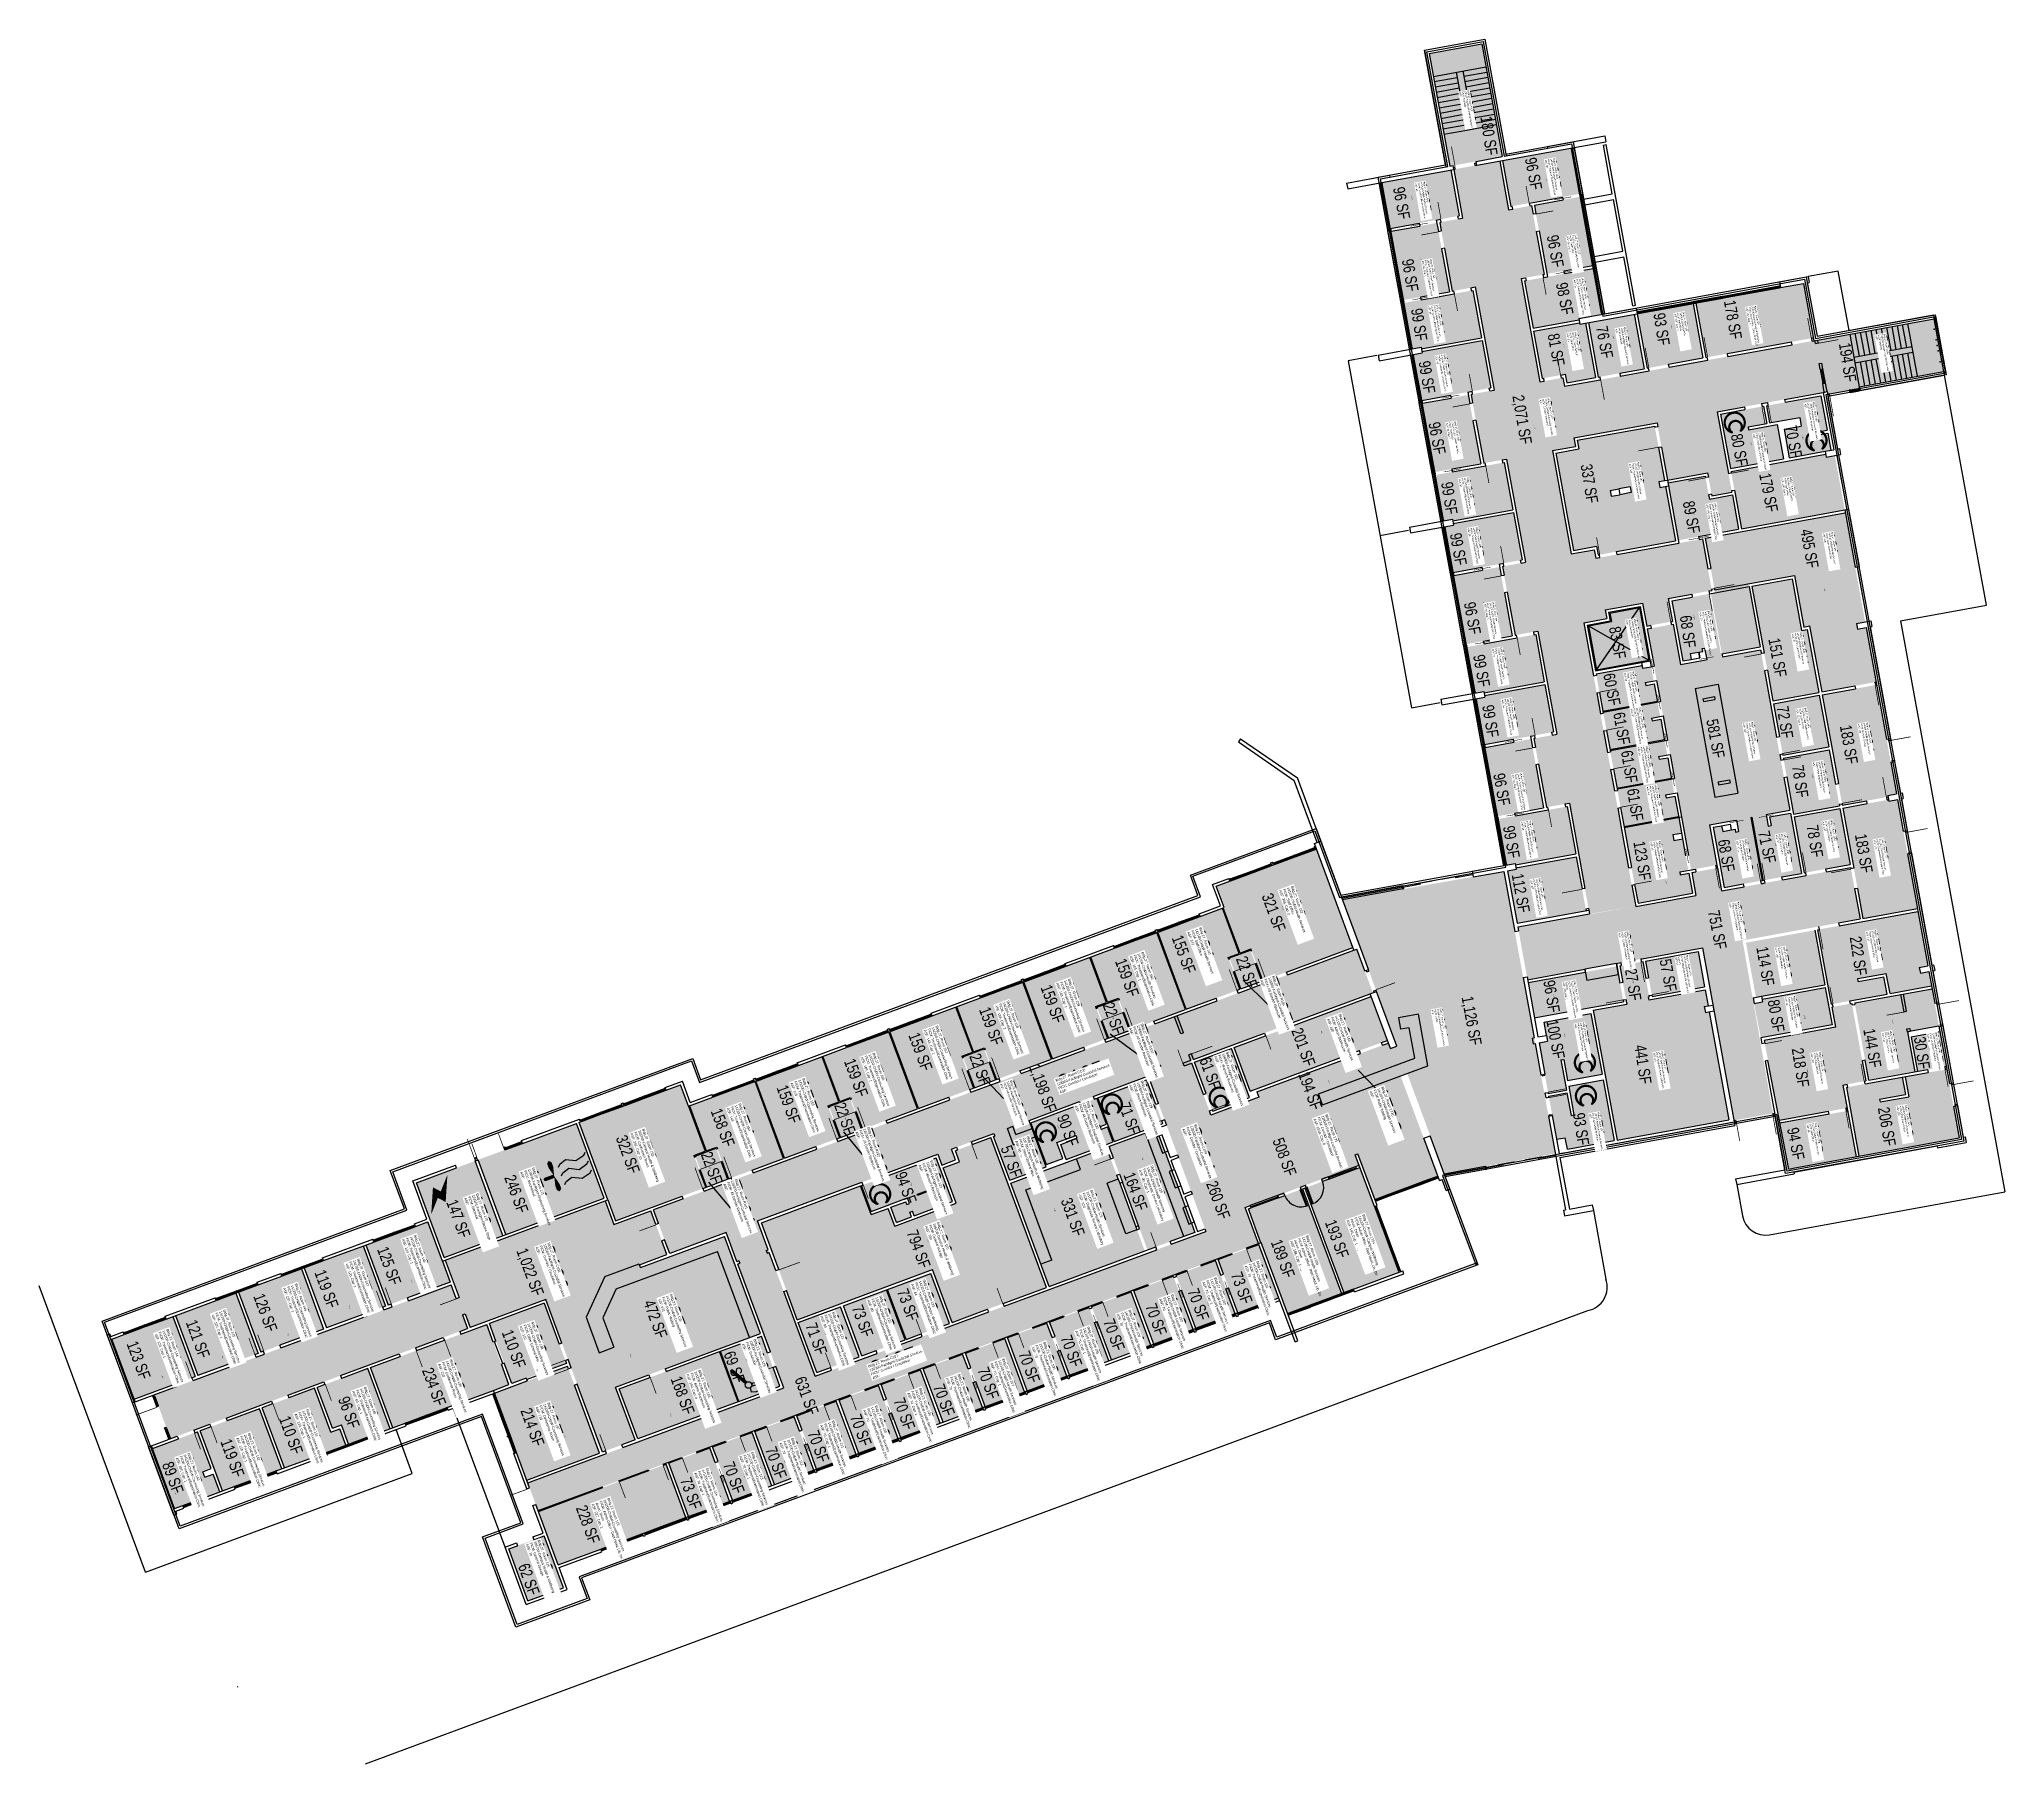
# Model space of a CAD drawing. Header units: inches. Extents: x 69209348 to 69213394, y 27661369 to 27664919.
import ezdxf
from ezdxf.enums import TextEntityAlignment as Align

# ---------------------------------------------------------------- set-up
doc = ezdxf.new("R2010")
doc.units = ezdxf.units.IN
doc.header["$LTSCALE"] = 100
doc.header["$MEASUREMENT"] = 0
doc.layers.get('0').update_dxf_attribs({"linetype": 'CONTINUOUS'})
for name, color, linetype in [('A-DOOR', 2, 'CONTINUOUS'), ('A-FLOR', 3, 'CONTINUOUS'), ('A-GLAZ', 1, 'CONTINUOUS'), ('A-IDEN-ICON', 4, 'CONTINUOUS'), ('A-IDEN-RNUM', 7, 'CONTINUOUS'), ('A-IDEN-SNUM', 4, 'CONTINUOUS'), ('A-IDEN-VNUM', 4, 'CONTINUOUS'), ('A-ROOF', 2, 'CONTINUOUS'), ('A-SITE', 3, 'CONTINUOUS'), ('A-WALL', 5, 'CONTINUOUS'), ('AREA-TEXT', 3, 'CONTINUOUS'), ('Rooms-Category-Color', 7, 'CONTINUOUS'), ('Rooms-College-Color', 7, 'CONTINUOUS'), ('Rooms-Department-Color', 7, 'CONTINUOUS'), ('Rooms-Division-Color', 7, 'CONTINUOUS'), ('Rooms-Information', 7, 'CONTINUOUS')]:
    doc.layers.add(name, color=color, linetype=linetype)
doc.styles.add('CP_AREA', font='arial.ttf', dxfattribs={"height": 15})
doc.styles.add('CP_ROOMSNUMBER', font='arial.ttf', dxfattribs={"height": 1})
doc.styles.add('CP_ROOMVNUMBER', font='arial.ttf', dxfattribs={"width": 0.85, "height": 0.075})

# ---------------------------------------------------------------- blocks, each defined once
blk = doc.blocks.new('CPCUST')
for p, q in [((0.0171, -0.0639), (0.02, -0.0466)), ((0.0358, -0.0705), (0.0171, -0.0639)), ((0.0262, -0.0408), (0.0446, -0.0406)), ((0.0297, -0.0341), (0.0376, -0.0302)), ((0.1117, -0.0625), (0.0358, -0.0705)), ((0.0376, -0.0302), (0.0533, -0.0324)), ((0.0446, -0.0406), (0.0543, -0.0505)), ((0.0533, -0.0324), (0.0745, -0.0479)), ((0.0745, -0.0479), (0.1117, -0.0625))]:
    blk.add_line(p, q)
at = {"const_width": 0.015}
blk.add_lwpolyline([(-0.03, 0.05), (0.01, -0.0193)], dxfattribs=at)
at = {"const_width": 0.0075}
blk.add_lwpolyline([(-0.0332, 0.0481, 1), (-0.0268, 0.0519, 1)], format="xyb", close=True, dxfattribs=at)
blk.add_circle((0.0158, -0.0313), 0.0141)
blk = doc.blocks.new('CPMECH')
for p, q in [((0.005, 0.025), (0.015, 0.035)), ((0.015, 0.035), (0.045, 0.045)), ((0.015, -0.005), (0.045, 0.005)), ((0.045, 0.045), (0.085, 0.025)), ((0.045, 0.005), (0.085, -0.015)), ((0.085, 0.025), (0.125, 0.035)), ((0.125, 0.035), (0.135, 0.045)), ((0.125, -0.005), (0.135, 0.005)), ((0.005, -0.015), (0.015, -0.005)), ((0.005, -0.055), (0.015, -0.045)), ((0.015, -0.045), (0.045, -0.035)), ((0.045, -0.035), (0.085, -0.055)), ((0.085, -0.015), (0.125, -0.005)), ((0.085, -0.055), (0.125, -0.045)), ((0.125, -0.045), (0.135, -0.035))]:
    blk.add_line(p, q)
at = {"const_width": 0.0075}
blk.add_lwpolyline([(-0.0682, -0.0069, 1), (-0.0618, -0.0031, 1)], format="xyb", close=True, dxfattribs=at)
at = {"const_width": 0.015}
blk.add_lwpolyline([(-0.025, -0.005), (-0.065, -0.005)], dxfattribs=at)
for points in [[(-0.025, -0.005, 0, 0.02, 0), (-0.025, 0.035, 0.02, 0.02, 0), (-0.025, 0.055, 0.02, 0, 0), (-0.025, 0.065, 0, 0, 0)], [(-0.025, -0.005, 0, 0.02, 0), (-0.025, -0.045, 0.02, 0.02, 0), (-0.025, -0.065, 0.02, 0, 0), (-0.025, -0.075, 0, 0, 0)]]:
    blk.add_lwpolyline(points, format="xyseb")
blk = doc.blocks.new('CPELECT')
blk.add_lwpolyline([(0.0623, 0.0629, 0, 0.03, 0), (0.0105, -0.0168, 0.03, 0.03, 0), (-0.0105, 0.0068, 0.03, 0, 0), (-0.0623, -0.0729, 0.03, 0, 0)], format="xyseb")
blk = doc.blocks.new('CPBATH')
at = {"color": 0, "linetype": 'ByBlock', "const_width": 0.0127}
for points in [[(0.057, 0.017, 0.861492), (-0.055, 0, 1)], [(-0.055, 0, 0.726902), (0.049, -0.034, 1)], [(0.057, 0.017, 0.729002), (-0.008, -0.004, 1)], [(-0.008, -0.004, 0.609468), (0.049, -0.034, 1)]]:
    blk.add_lwpolyline(points, format="xyb", dxfattribs=at)
at = {"color": 0, "linetype": 'ByBlock', "const_width": 0.00637}
for points in [[(0.054, 0.015, 1), (0.06, 0.018, 1)], [(0.046, -0.035, 1), (0.051, -0.032, 1)]]:
    blk.add_lwpolyline(points, format="xyb", close=True, dxfattribs=at)

msp = doc.modelspace()

# ---------------------------------------------------------------- hatches: boundary and pattern name
at = {"layer": 'Rooms-Category-Color', "true_color": 0xadadad}
for points in [[(69212251.5, 27664657.5), (69212209.1, 27664889.7), (69212317.4, 27664909.4), (69212359.7, 27664677.2)], [(69212419.8, 27664576.4), (69212445.6, 27664434.7), (69212398.4, 27664426.1), (69212437.2, 27664213.6), (69212484.4, 27664222.2), (69212487.6, 27664204.5), (69213001.2, 27664298.2), (69213020.5, 27664192), (69212802.1, 27664152.1), (69212832.3, 27663986.8), (69212791, 27663979.3), (69212782.4, 27664026.5), (69212699.7, 27664011.5), (69212678.2, 27664129.5), (69212507, 27664098.3), (69212510.2, 27664080.6), (69212463, 27664072), (69212501.8, 27663859.5), (69212549, 27663868.1), (69212552.2, 27663850.4), (69212771.6, 27663890.4), (69212791, 27663784.1), (69212701.5, 27663767.8), (69212710.1, 27663720.6), (69212657, 27663710.9), (69212648.4, 27663758.1), (69212571.6, 27663744.1), (69212574.9, 27663726.4), (69212527.6, 27663717.8), (69212634.1, 27663134.2), (69212539.4, 27663118.4), (69212497.8, 27663346.4), (69212450.6, 27663337.8), (69212424.7, 27663479.5), (69212472, 27663488.1), (69212433.2, 27663700.6), (69212386, 27663692), (69212360.1, 27663833.6), (69212407.4, 27663842.2), (69212368.6, 27664054.7), (69212321.4, 27664046.1), (69212295.5, 27664187.8), (69212342.7, 27664196.4), (69212304, 27664408.9), (69212256.8, 27664400.3), (69212230.9, 27664541.9), (69212278.1, 27664550.5), (69212259.8, 27664650.9), (69212354.3, 27664668.1), (69212372.6, 27664567.8)], [(69212557.4, 27664223.3), (69212536.9, 27664335.5), (69212631.4, 27664352.7), (69212651.8, 27664240.6)], [(69213001.2, 27664298.2), (69213020.5, 27664192), (69213028.4, 27664193.2), (69213029.3, 27664188.5), (69213095.2, 27664200.5), (69213094.7, 27664203.5), (69213268.8, 27664235.2), (69213249.1, 27664343.4)], [(69212829.6, 27664035.1), (69212809.1, 27664147.3), (69212897.7, 27664163.4), (69212904.1, 27664128), (69212865.8, 27664121), (69212866.8, 27664115.1), (69212925.9, 27664125.9), (69212938.8, 27664055.1)], [(69212950.6, 27664057.2), (69212939.8, 27664116.2), (69212975.2, 27664122.7), (69212972, 27664140.4), (69212910, 27664129.1), (69212903.6, 27664164.5), (69213015.7, 27664185), (69213028.6, 27664114.2), (69213005, 27664109.8), (69213006.1, 27664103.9), (69213029.7, 27664108.3), (69213036.2, 27664072.8)], [(69212552, 27663619.7), (69212534.8, 27663713.7), (69212582.9, 27663721.5), (69212579.3, 27663740.3), (69212644, 27663750.9), (69212663.6, 27663639.4)], [(69212468.9, 27662625.3), (69212362.8, 27663205.9), (69212030.9, 27663147.4), (69212122.5, 27662900.3), (69212187.1, 27662912.1), (69212206.5, 27662805.8), (69212163.8, 27662790), (69212211.3, 27662662), (69212240.2, 27662582.8)], [(69212391.8, 27663091.5), (69212758.2, 27663156.1), (69212749.6, 27663203.3), (69212802.7, 27663213), (69212811.3, 27663165.8), (69213076.9, 27663214.2), (69213096.3, 27663108), (69212854.3, 27663063.8), (69212916.7, 27662707.7), (69212836.6, 27662693.1), (69212771.7, 27663048.7), (69212411.6, 27662983)], [(69210880.4, 27662142.6), (69210761.9, 27662462.3), (69210645.6, 27662419.2), (69210612.2, 27662509.2), (69212060, 27663045.9), (69212093.3, 27662955.9), (69211226, 27662634.3), (69211234.3, 27662611.8), (69211206.2, 27662601.4), (69211197.9, 27662623.9), (69210826.6, 27662486.3), (69210945.1, 27662166.5)], [(69211821.6, 27662963.9), (69211797.9, 27663027.7), (69211841.1, 27663043.7), (69211864.7, 27662979.9)], [(69212601.6, 27663011.6), (69212648.8, 27663020.2), (69212662.1, 27662947.4), (69212661.2, 27662941.2), (69212616, 27662932.9)], [(69211548.7, 27662862.8), (69211525.1, 27662926.5), (69211568.2, 27662942.5), (69211591.9, 27662878.7)], [(69212435.3, 27662853.2), (69212453, 27662856.4), (69212445.8, 27662895.8), (69212542.3, 27662913.4), (69212565.1, 27662788.4), (69212494.2, 27662775.5), (69212486.3, 27662818.8), (69212480.4, 27662817.7), (69212491.7, 27662755.7), (69212454.3, 27662748.9)], [(69213214.6, 27662794.1), (69213201.7, 27662864.9), (69213260.7, 27662875.7), (69213273.6, 27662804.9)], [(69211273.1, 27662760.6), (69211249.4, 27662824.3), (69211292.6, 27662840.3), (69211316.2, 27662776.6)], [(69211631.1, 27662784.5), (69211770.8, 27662407.6), (69211858, 27662439.9), (69211836.8, 27662497.1), (69211789.2, 27662625.5), (69211718.3, 27662816.8)], [(69211763.5, 27662712), (69211726, 27662813.3), (69211801.9, 27662841.4), (69211839.5, 27662740.2)], [(69211560.6, 27662649.6), (69211527.2, 27662739.6), (69211627.5, 27662776.8), (69211660.9, 27662686.8)], [(69211760, 27662704.3), (69211858.4, 27662740.8), (69211879.3, 27662684.5), (69212150.3, 27662785), (69212226.7, 27662578.7), (69212097.3, 27662530.7), (69212062.6, 27662624.5), (69212057, 27662622.4), (69212064.9, 27662600.9), (69211830.5, 27662514)], [(69212489.3, 27662657.7), (69212471.6, 27662654.5), (69212455.4, 27662743), (69212492.8, 27662749.8), (69212501.2, 27662703.6), (69212507.1, 27662704.7), (69212496.4, 27662763.7), (69212567.2, 27662776.6), (69212590, 27662651.7), (69212493.6, 27662634.1)], [(69210997.4, 27662658.4), (69210973.8, 27662722.1), (69211016.9, 27662738.1), (69211040.5, 27662674.4)], [(69211526.8, 27662637.1), (69211523.3, 27662646.4), (69211517.7, 27662644.4), (69211521.2, 27662635), (69211462.1, 27662613.1), (69211450.6, 27662644), (69211484.4, 27662656.5), (69211482.3, 27662662.2), (69211442.9, 27662647.6), (69211455.1, 27662614.8), (69211421.3, 27662602.2), (69211389.4, 27662688.5), (69211525.3, 27662738.9), (69211545.1, 27662685.5), (69211507.6, 27662671.6), (69211511.8, 27662660.3), (69211517.4, 27662662.4), (69211515.3, 27662668), (69211547.2, 27662679.8), (69211558.7, 27662648.9)], [(69210308, 27662458.3), (69210251, 27662612), (69210453.5, 27662687.1), (69210510.5, 27662533.3)], [(69210721.7, 27662556.2), (69210698.1, 27662620), (69210741.2, 27662635.9), (69210764.9, 27662572.2)], [(69211112.4, 27662483.4), (69211100.9, 27662514.4), (69211131.8, 27662525.8), (69211133.9, 27662520.2), (69211139.5, 27662522.3), (69211135.4, 27662533.6), (69211060.4, 27662505.8), (69211040.6, 27662559.2), (69211194.3, 27662616.2), (69211227.7, 27662526.2), (69211196.8, 27662514.7), (69211183.2, 27662551.3), (69211177.6, 27662549.2), (69211191.1, 27662512.6), (69211148.9, 27662497), (69211145.5, 27662506.4), (69211139.8, 27662504.3), (69211143.3, 27662494.9)], [(69210181.4, 27662411.3), (69210124.4, 27662565.1), (69210245.3, 27662610), (69210302.3, 27662456.2)], [(69210473.4, 27662288.2), (69210511.8, 27662371.7), (69210583, 27662398.1), (69210583.7, 27662396.2), (69210640, 27662417.1), (69210606.6, 27662507.1), (69210530.6, 27662479), (69210512.6, 27662527.7), (69210183.5, 27662405.7), (69210212, 27662328.8), (69210206.3, 27662326.7), (69210195.9, 27662354.9), (69209584.6, 27662128.3), (69209585.3, 27662126.4), (69209592.6, 27662106.7), (69209609.9, 27662059.8), (69209617.2, 27662040.1), (69209617.9, 27662038.2), (69210229.3, 27662264.9), (69210218.8, 27662293), (69210224.5, 27662295.1), (69210234.9, 27662266.9), (69210390.6, 27662324.6), (69210507, 27662010.5), (69210574.5, 27662035.6), (69210534.2, 27662144.3), (69210500.5, 27662215)], [(69211749.6, 27662464.8), (69210353.4, 27661947.2), (69210374.6, 27661890), (69211770.8, 27662407.6)], [(69210788.3, 27662114.8), (69210750.1, 27662218), (69210834.4, 27662249.2), (69210872.7, 27662146.1)]]:
    msp.add_hatch(color=253, dxfattribs=at).paths.add_polyline_path(points)
at = {"layer": 'Rooms-Category-Color', "true_color": 0x80bc67}
for points in [[(69212377.4, 27664574.7), (69212360.2, 27664669.2), (69212501.8, 27664695), (69212519.1, 27664600.6)], [(69212112.3, 27664624), (69212253.9, 27664649.8), (69212271.1, 27664555.4), (69212129.5, 27664529.5)], [(69212130.6, 27664523.6), (69212225, 27664540.8), (69212250.8, 27664399.2), (69212156.4, 27664382)], [(69212423.2, 27664323.9), (69212405.4, 27664421.3), (69212547.1, 27664447.1), (69212564.3, 27664352.7), (69212517.1, 27664344.1), (69212517.6, 27664341.1)], [(69212174.7, 27664281.6), (69212157.5, 27664376.1), (69212299.1, 27664401.9), (69212316.9, 27664304.5), (69212193, 27664281.9), (69212192.4, 27664284.8)], [(69212176.9, 27664269.8), (69212194.6, 27664273), (69212194, 27664276), (69212318, 27664298.6), (69212335.8, 27664201.2), (69212194.1, 27664175.4)], [(69212506.6, 27663866.4), (69212470, 27664067.1), (69212517.2, 27664075.7), (69212514, 27664093.4), (69212673.4, 27664122.5), (69212693.8, 27664010.4), (69212682, 27664008.2), (69212684.2, 27663996.4), (69212696, 27663998.6), (69212716.4, 27663886.4), (69212557.1, 27663857.3), (69212553.8, 27663875.1), (69212583.8, 27663978.1), (69212625.1, 27663985.6), (69212623, 27663997.5), (69212581.7, 27663989.9), (69212583.8, 27663978.1), (69212553.8, 27663875.1)], [(69212239.3, 27663927.5), (69212222.1, 27664021.9), (69212363.8, 27664047.7), (69212381.5, 27663950.4), (69212257.6, 27663927.7), (69212257, 27663930.7)], [(69212700.8, 27664005.6), (69212777.5, 27664019.6), (69212786.2, 27663972.3), (69212833.4, 27663980.9), (69212846.3, 27663910.1), (69212722.3, 27663887.5)], [(69212241.5, 27663915.7), (69212259.2, 27663918.9), (69212258.7, 27663921.8), (69212382.6, 27663944.4), (69212400.4, 27663847.1), (69212258.7, 27663821.2)], [(69212259.8, 27663815.3), (69212354.2, 27663832.5), (69212380.1, 27663690.9), (69212285.6, 27663673.6)], [(69212731.1, 27663639), (69212708.5, 27663763), (69212787.2, 27663777.3), (69212810.9, 27663647.5), (69212781.3, 27663642.1), (69212777, 27663665.7), (69212771.1, 27663664.6), (69212772.2, 27663658.7), (69212746.6, 27663654.1), (69212748.8, 27663642.3)], [(69212726.3, 27663632.1), (69212891.5, 27663662.2), (69212951.8, 27663331.7), (69212786.6, 27663301.5), (69212801.6, 27663218.9), (69212748.5, 27663209.2), (69212658.1, 27663705), (69212711.2, 27663714.7)], [(69212303.9, 27663573.3), (69212286.7, 27663667.7), (69212428.4, 27663693.6), (69212446.1, 27663596.2), (69212322.2, 27663573.6), (69212321.6, 27663576.5)], [(69212566.9, 27663535.9), (69212552.9, 27663612.6), (69212647.4, 27663629.9), (69212648.4, 27663624), (69212666.2, 27663627.2), (69212671.5, 27663597.7), (69212653.8, 27663594.4), (69212654.9, 27663588.5), (69212672.6, 27663591.8), (69212679.1, 27663556.4)], [(69212306.1, 27663561.5), (69212323.8, 27663564.7), (69212323.3, 27663567.7), (69212447.2, 27663590.3), (69212465, 27663492.9), (69212323.3, 27663467.1)], [(69212581.4, 27663456.7), (69212567.3, 27663533.9), (69212679.4, 27663554.4), (69212684.8, 27663524.9), (69212667.1, 27663521.6), (69212668.2, 27663515.7), (69212685.9, 27663519), (69212693.5, 27663477.2)], [(69212937.3, 27663444.9), (69212917.9, 27663551.1), (69213012.3, 27663568.4), (69213031.7, 27663462.1)], [(69212324.4, 27663461.2), (69212418.8, 27663478.4), (69212444.7, 27663336.7), (69212350.2, 27663319.5)], [(69212595.8, 27663377.5), (69212581.7, 27663454.7), (69212693.9, 27663475.2), (69212699.3, 27663445.7), (69212681.6, 27663442.5), (69212682.6, 27663436.6), (69212700.3, 27663439.8), (69212708, 27663398)], [(69212610.3, 27663298.3), (69212596.2, 27663375.5), (69212708.3, 27663396), (69212713.7, 27663366.5), (69212696, 27663363.3), (69212697.1, 27663357.4), (69212714.8, 27663360.6), (69212722.4, 27663318.8)], [(69213102.2, 27663109), (69213060.8, 27663336.3), (69213155.2, 27663353.5), (69213155.7, 27663350.6), (69213173.5, 27663353.8), (69213214.4, 27663129.5)], [(69212368.6, 27663219.1), (69212351.3, 27663313.6), (69212493, 27663339.4), (69212510.8, 27663242), (69212386.8, 27663219.4), (69212386.3, 27663222.4)], [(69212710.9, 27663281.6), (69212713.1, 27663269.8), (69212730.8, 27663273), (69212736.9, 27663239.6), (69212737.2, 27663237.6), (69212742.6, 27663208.1), (69212724.9, 27663204.9), (69212726, 27663199), (69212743.7, 27663202.2), (69212751.2, 27663160.9), (69212639.1, 27663140.4), (69212625.1, 27663217.2), (69212624.7, 27663219.1), (69212610.6, 27663296.4), (69212722.8, 27663316.8), (69212728.6, 27663284.8)], [(69212816.2, 27663172.7), (69212793.5, 27663296.7), (69212811.2, 27663299.9), (69212813.4, 27663288.1), (69212839, 27663292.8), (69212840.1, 27663286.9), (69212846, 27663288), (69212841.6, 27663311.6), (69212871.2, 27663316.9), (69212894.9, 27663187.1)], [(69212896.8, 27663187.4), (69212873.1, 27663317.3), (69212902.6, 27663322.7), (69212907, 27663299.1), (69212912.9, 27663300.2), (69212909.6, 27663317.9), (69212952.9, 27663325.8), (69212975.5, 27663201.8)], [(69212981.4, 27663202.9), (69212960.4, 27663318), (69213054.9, 27663335.2), (69213075.9, 27663220.1)], [(69212390.4, 27663099.4), (69212370.7, 27663207.3), (69212388.4, 27663210.6), (69212387.9, 27663213.5), (69212511.8, 27663236.1), (69212532.1, 27663125.2)], [(69211593.7, 27662879.4), (69211569.4, 27662945.1), (69211546.9, 27662936.7), (69211512.5, 27663029.6), (69211648.4, 27663080), (69211707.2, 27662921.5)], [(69212881.8, 27662946.8), (69212861.3, 27663059), (69213003, 27663084.8), (69213023.4, 27662972.7)], [(69211433.4, 27662820), (69211374.7, 27662978.5), (69211510.6, 27663028.9), (69211545, 27662936), (69211522.5, 27662927.7), (69211546.9, 27662862.1)], [(69212668, 27662948.5), (69212654.7, 27663021.3), (69212762.9, 27663041), (69212776.2, 27662968.2)], [(69211318.1, 27662777.3), (69211293.7, 27662842.9), (69211271.2, 27662834.5), (69211236.8, 27662927.4), (69211372.8, 27662977.8), (69211431.5, 27662819.3)], [(69212426, 27662904.3), (69212412.7, 27662977.1), (69212595.7, 27663010.5), (69212609, 27662937.7)], [(69212595.9, 27662652.8), (69212547.1, 27662920.3), (69212777.3, 27662962.3), (69212783.4, 27662928.9), (69212775.5, 27662927.5), (69212777.7, 27662915.6), (69212785.5, 27662917.1), (69212826.1, 27662694.8)], [(69211157.7, 27662717.8), (69211099, 27662876.3), (69211234.9, 27662926.7), (69211269.4, 27662833.9), (69211246.9, 27662825.5), (69211271.2, 27662759.9)], [(69211854.3, 27662752.1), (69211879.3, 27662684.5), (69212206.5, 27662805.8), (69212187.1, 27662912.1), (69212122.5, 27662900.3), (69212142.5, 27662846.1), (69212129.4, 27662841.3), (69212125.2, 27662852.5)], [(69213031.4, 27662711.9), (69212930.1, 27662693.4), (69212899, 27662857.9), (69213039.6, 27662884.1), (69213045.5, 27662885.2), (69213037.9, 27662926.5), (69213079.3, 27662934.1), (69213108.3, 27662774.7), (69213061.1, 27662766.1), (69213069.7, 27662718.9)], [(69211042.4, 27662675.1), (69211018.1, 27662740.7), (69210995.6, 27662732.4), (69210961.2, 27662825.2), (69211097.1, 27662875.6), (69211155.9, 27662717.1)], [(69210882.1, 27662615.6), (69210823.3, 27662774.1), (69210959.3, 27662824.5), (69210993.7, 27662731.7), (69210971.2, 27662723.3), (69210995.5, 27662657.7)], [(69210766.7, 27662572.9), (69210742.4, 27662638.5), (69210720.8, 27662630.5), (69210686.4, 27662723.3), (69210821.4, 27662773.4), (69210880.2, 27662614.9)], [(69211629.4, 27662426.6), (69211550.5, 27662639.4), (69211648, 27662675.6), (69211726.9, 27662462.7)], [(69211426.8, 27662351.5), (69211347.9, 27662564.4), (69211544.8, 27662637.4), (69211579.2, 27662544.5), (69211585.2, 27662528.3), (69211623.7, 27662424.5)], [(69210147.9, 27662484.3), (69210122.6, 27662474.9), (69210120.8, 27662474.2), (69210080.4, 27662459.2), (69210078.6, 27662458.6), (69210038.2, 27662443.6), (69210036.4, 27662442.9), (69210020.4, 27662437), (69210066.3, 27662313.2), (69210193.8, 27662360.5), (69210177.8, 27662403.6)], [(69210832.4, 27662254.9), (69210758.3, 27662454.6), (69210585.8, 27662390.6), (69210583, 27662398.1), (69210511.8, 27662371.7), (69210473.4, 27662288.2), (69210500.5, 27662215), (69210534.2, 27662144.3)], [(69210014.8, 27662434.9), (69209933.2, 27662404.7), (69209931.3, 27662404), (69209892.9, 27662389.7), (69209938.8, 27662266), (69210060.7, 27662311.1)], [(69211815.4, 27662297.2), (69211774.8, 27662406.9), (69211858.7, 27662438), (69211899.4, 27662328.3)], [(69209887.3, 27662387.6), (69209848.8, 27662373.4), (69209847, 27662372.7), (69209798.2, 27662354.6), (69209796.3, 27662353.9), (69209757.9, 27662339.7), (69209803.8, 27662215.9), (69209933.2, 27662263.9)], [(69211132.4, 27662242.4), (69211094.2, 27662345.5), (69211183.2, 27662378.5), (69211221.5, 27662275.4)], [(69211642, 27662232.9), (69211601.3, 27662342.6), (69211682.4, 27662372.7), (69211723.1, 27662263)], [(69211728.7, 27662265), (69211688, 27662374.8), (69211769.1, 27662404.8), (69211809.8, 27662295.1)], [(69209752.3, 27662337.6), (69209713.8, 27662323.3), (69209711.9, 27662322.6), (69209628.5, 27662291.7), (69209674.4, 27662167.9), (69209798.1, 27662213.8)], [(69211041.5, 27662208.7), (69211003.2, 27662311.8), (69211092.3, 27662344.8), (69211130.5, 27662241.7)], [(69211555.2, 27662200.7), (69211514.6, 27662310.5), (69211595.7, 27662340.5), (69211636.3, 27662230.8)], [(69209622.9, 27662289.6), (69209608.8, 27662284.4), (69209606.9, 27662283.7), (69209566.6, 27662268.8), (69209564.7, 27662268.1), (69209524.4, 27662253.1), (69209522.5, 27662252.4), (69209497.2, 27662243), (69209543.1, 27662119.3), (69209668.7, 27662165.9)], [(69210948.6, 27662174.2), (69210910.4, 27662277.4), (69210997.6, 27662309.7), (69211035.8, 27662206.6)], [(69211468.5, 27662168.6), (69211427.8, 27662278.3), (69211508.9, 27662308.4), (69211549.6, 27662198.7)], [(69211381.8, 27662136.4), (69211341.1, 27662246.1), (69211422.2, 27662276.2), (69211462.9, 27662166.5)], [(69211208.3, 27662072.1), (69211167.6, 27662181.8), (69211248.7, 27662211.9), (69211289.4, 27662102.2)], [(69211295, 27662104.3), (69211254.4, 27662214), (69211335.5, 27662244.1), (69211376.1, 27662134.4)], [(69210024.1, 27662182.4), (69209920.1, 27662143.8), (69209951.3, 27662059.5), (69209970.1, 27662066.4), (69209984.7, 27662027), (69210023.1, 27662041.3), (69210025, 27662042), (69210070, 27662058.7)], [(69211121.6, 27662040), (69211080.9, 27662149.7), (69211162, 27662179.8), (69211202.7, 27662070.1)], [(69209914.4, 27662141.8), (69209806.6, 27662101.8), (69209852.5, 27661978), (69209938.8, 27662010), (69209940.6, 27662010.7), (69209979.1, 27662024.9), (69209966.6, 27662058.7), (69209947.8, 27662051.7)], [(69211034.8, 27662007.8), (69210994.2, 27662117.5), (69211075.3, 27662147.6), (69211115.9, 27662037.9)], [(69209801, 27662099.7), (69209679.1, 27662054.5), (69209725, 27661930.7), (69209749.3, 27661939.8), (69209751.2, 27661940.5), (69209791.5, 27661955.4), (69209793.4, 27661956.1), (69209833.7, 27661971.1), (69209835.6, 27661971.8), (69209846.9, 27661975.9)], [(69210948.1, 27661975.7), (69210907.4, 27662085.4), (69210988.5, 27662115.5), (69211029.2, 27662005.8)], [(69209626.5, 27661894.2), (69209580.6, 27662018), (69209673.5, 27662052.4), (69209701.6, 27661976.5), (69209684.7, 27661970.2), (69209688.9, 27661959), (69209705.8, 27661965.2), (69209719.3, 27661928.7)], [(69210774.6, 27661911.4), (69210734, 27662021.1), (69210815.1, 27662051.2), (69210855.8, 27661941.4)], [(69210861.4, 27661943.5), (69210820.7, 27662053.2), (69210901.8, 27662083.3), (69210942.5, 27661973.6)], [(69210728.4, 27662019), (69210769, 27661909.3), (69210684.6, 27661878), (69210644, 27661987.7)]]:
    msp.add_hatch(color=83, dxfattribs=at).paths.add_polyline_path(points)
at = {"layer": 'Rooms-Category-Color', "true_color": 0xfa9ba3}
for points in [[(69212425.7, 27664577.5), (69212520.1, 27664594.7), (69212546, 27664453), (69212451.5, 27664435.8)], [(69212778.7, 27664263.7), (69212758.3, 27664375.9), (69212979.6, 27664416.3), (69213000.1, 27664304.1)], [(69212657.7, 27664241.7), (69212637.3, 27664353.8), (69212752.4, 27664374.8), (69212772.8, 27664262.7)], [(69212424.2, 27664318), (69212518.7, 27664335.2), (69212519.2, 27664332.3), (69212531, 27664334.4), (69212551.5, 27664222.3), (69212492.5, 27664211.5), (69212489.2, 27664229.2), (69212442, 27664220.6)], [(69212195.2, 27664169.5), (69212289.6, 27664186.7), (69212315.5, 27664045), (69212221, 27664027.8)], [(69212852.2, 27663911.2), (69212830.7, 27664029.2), (69213025.4, 27664064.8), (69213026.5, 27664058.9), (69213044.2, 27664062.1), (69213064.7, 27663950)], [(69211866.6, 27662980.6), (69211842.3, 27663046.2), (69211819.8, 27663037.9), (69211785.3, 27663130.7), (69211787.2, 27663131.4), (69211770.9, 27663175.5), (69211977.2, 27663251.9), (69212052.2, 27663049.4)], [(69211709.1, 27662922.2), (69211650.3, 27663080.7), (69211783.5, 27663130), (69211817.9, 27663037.2), (69211795.4, 27663028.8), (69211819.7, 27662963.2)], [(69213114.2, 27662775.8), (69213085.2, 27662935.2), (69213244.5, 27662964.2), (69213258.5, 27662887.5), (69213193.6, 27662875.7), (69213208.7, 27662793)], [(69210534.2, 27662486.7), (69210459.1, 27662689.2), (69210668.2, 27662766.7), (69210719, 27662629.8), (69210695.5, 27662621.1), (69210719.8, 27662555.5)], [(69212949.3, 27662593.2), (69212932.1, 27662687.7), (69213070.8, 27662713), (69213088, 27662618.5)], [(69211953.2, 27662554.1), (69212066.7, 27662596.2), (69212146.6, 27662380.5), (69212033.2, 27662338.5)], [(69211837, 27662511), (69211948.5, 27662552.4), (69212028.5, 27662336.7), (69211917.8, 27662295.7), (69211863.6, 27662442), (69211862.7, 27662441.6)], [(69210268.9, 27662273.1), (69210029.8, 27662184.5), (69210075.6, 27662060.7), (69210101, 27662070.1), (69210102.8, 27662070.8), (69210143.2, 27662085.8), (69210145, 27662086.5), (69210185.4, 27662101.4), (69210187.2, 27662102.1), (69210282.9, 27662137.6), (69210314.7, 27662149.4)], [(69210435, 27662187.5), (69210285, 27662131.9), (69210285.6, 27662130.1), (69210300.6, 27662089.7), (69210301.3, 27662087.9), (69210316.2, 27662047.5), (69210316.9, 27662045.7), (69210317.6, 27662043.8), (69210312, 27662041.7), (69210324.6, 27662007.7), (69210330.2, 27662009.8), (69210351.3, 27661952.8), (69210501.4, 27662008.4)], [(69210638.3, 27661985.6), (69210679, 27661875.9), (69210416, 27661778.4), (69210375.3, 27661888.1)]]:
    msp.add_hatch(color=241, dxfattribs=at).paths.add_polyline_path(points)
at = {"layer": 'Rooms-Category-Color', "true_color": 0xfbafa2}
for points in [[(69213065.8, 27663944.1), (69212777.5, 27663891.5), (69212788.8, 27663829.5), (69212796.4, 27663788.2), (69212798, 27663779.3), (69212789.1, 27663777.7), (69212811.7, 27663653.8), (69212890.4, 27663668.1), (69212866.8, 27663798), (69212961.2, 27663815.2), (69212980.6, 27663708.9), (69212992.4, 27663711.1), (69213017.2, 27663575.3), (69213085.5, 27663587.8), (69213126.8, 27663595.4), (69213129.3, 27663595.8), (69213108.8, 27663708), (69213091.1, 27663704.7), (69213089, 27663716.5), (69213106.7, 27663719.8), (69213086.2, 27663831.9)], [(69212956.4, 27663808.2), (69212873.7, 27663793.1), (69212916.8, 27663557), (69213011.3, 27663574.3), (69212987.6, 27663704.1), (69212975.8, 27663702)], [(69212959.3, 27663323.9), (69213053.8, 27663341.1), (69213032.8, 27663456.2), (69212938.3, 27663439)], [(69213036.9, 27662932.4), (69213008.9, 27663085.9), (69213215.5, 27663123.6), (69213235.9, 27663011.5), (69213218.2, 27663008.2), (69213220.4, 27662996.4), (69213238.1, 27662999.6), (69213243.5, 27662970.1), (69213157.9, 27662954.5), (69213150.3, 27662995.8), (69213091.3, 27662985.1), (69213092.4, 27662979.2), (69213145.5, 27662988.9), (69213152, 27662953.4)], [(69213093.9, 27662619.6), (69213068.1, 27662761.3), (69213183.2, 27662782.3), (69213189.7, 27662746.9), (69213136.5, 27662737.2), (69213137.6, 27662731.3), (69213196.6, 27662742), (69213189.1, 27662783.3), (69213274.7, 27662799), (69213300.5, 27662657.3)], [(69211345.8, 27662570), (69211310.4, 27662665.6), (69211385.4, 27662693.4), (69211420.9, 27662597.8)], [(69210387, 27662316.9), (69210274.5, 27662275.2), (69210320.4, 27662151.5), (69210432.9, 27662193.2)]]:
    msp.add_hatch(color=21, dxfattribs=at).paths.add_polyline_path(points)
at = {"layer": 'Rooms-Category-Color', "true_color": 0xe3c5e1}
for points in [[(69213059.7, 27663342.2), (69213018.2, 27663569.4), (69213130.4, 27663589.9), (69213171.3, 27663365.6), (69213153.6, 27663362.4), (69213154.1, 27663359.4)], [(69211840.9, 27662753.5), (69211807.6, 27662843.5), (69212089.8, 27662948.1), (69212123.2, 27662858.1)], [(69212878, 27662934), (69212891.9, 27662863.3), (69213038.5, 27662890), (69213024.5, 27662966.8), (69212894.6, 27662943.1), (69212895.7, 27662937.2), (69212878.1, 27662933.7)], [(69211306.8, 27662657.9), (69211268.4, 27662643.7), (69211238.4, 27662632.5), (69211233.7, 27662630.8), (69211242.1, 27662608.3), (69211208.3, 27662595.8), (69211235.4, 27662522.6), (69211108.8, 27662475.7), (69211095.3, 27662512.3), (69211060.6, 27662499.4), (69211038.7, 27662558.5), (69210834.3, 27662482.7), (69210870.1, 27662386.2), (69210886.1, 27662343), (69210908.3, 27662283), (69211186.8, 27662386.2), (69211227.1, 27662277.5), (69211300.2, 27662304.6), (69211332.1, 27662316.4), (69211421.2, 27662349.4)], [(69210748.2, 27662217.3), (69210541.9, 27662140.8), (69210580.1, 27662037.6), (69210786.4, 27662114.1)], [(69210353.9, 27661704.2), (69210314.3, 27661811.1), (69210387.4, 27661838.2), (69210427.1, 27661731.3)]]:
    msp.add_hatch(color=254, dxfattribs=at).paths.add_polyline_path(points)
at = {"layer": 'Rooms-College-Color', "true_color": 0xadadad}
for points in [[(69212251.5, 27664657.5), (69212209.1, 27664889.7), (69212317.4, 27664909.4), (69212359.7, 27664677.2)], [(69212419.8, 27664576.4), (69212445.6, 27664434.7), (69212398.4, 27664426.1), (69212437.2, 27664213.6), (69212484.4, 27664222.2), (69212487.6, 27664204.5), (69213001.2, 27664298.2), (69213020.5, 27664192), (69212802.1, 27664152.1), (69212832.3, 27663986.8), (69212791, 27663979.3), (69212782.4, 27664026.5), (69212699.7, 27664011.5), (69212678.2, 27664129.5), (69212507, 27664098.3), (69212510.2, 27664080.6), (69212463, 27664072), (69212501.8, 27663859.5), (69212549, 27663868.1), (69212552.2, 27663850.4), (69212771.6, 27663890.4), (69212791, 27663784.1), (69212701.5, 27663767.8), (69212710.1, 27663720.6), (69212657, 27663710.9), (69212648.4, 27663758.1), (69212571.6, 27663744.1), (69212574.9, 27663726.4), (69212527.6, 27663717.8), (69212634.1, 27663134.2), (69212539.4, 27663118.4), (69212497.8, 27663346.4), (69212450.6, 27663337.8), (69212424.7, 27663479.5), (69212472, 27663488.1), (69212433.2, 27663700.6), (69212386, 27663692), (69212360.1, 27663833.6), (69212407.4, 27663842.2), (69212368.6, 27664054.7), (69212321.4, 27664046.1), (69212295.5, 27664187.8), (69212342.7, 27664196.4), (69212304, 27664408.9), (69212256.8, 27664400.3), (69212230.9, 27664541.9), (69212278.1, 27664550.5), (69212259.8, 27664650.9), (69212354.3, 27664668.1), (69212372.6, 27664567.8)], [(69212557.4, 27664223.3), (69212536.9, 27664335.5), (69212631.4, 27664352.7), (69212651.8, 27664240.6)], [(69213001.2, 27664298.2), (69213020.5, 27664192), (69213028.4, 27664193.2), (69213029.3, 27664188.5), (69213095.2, 27664200.5), (69213094.7, 27664203.5), (69213268.8, 27664235.2), (69213249.1, 27664343.4)], [(69212829.6, 27664035.1), (69212809.1, 27664147.3), (69212897.7, 27664163.4), (69212904.1, 27664128), (69212865.8, 27664121), (69212866.8, 27664115.1), (69212925.9, 27664125.9), (69212938.8, 27664055.1)], [(69212950.6, 27664057.2), (69212939.8, 27664116.2), (69212975.2, 27664122.7), (69212972, 27664140.4), (69212910, 27664129.1), (69212903.6, 27664164.5), (69213015.7, 27664185), (69213028.6, 27664114.2), (69213005, 27664109.8), (69213006.1, 27664103.9), (69213029.7, 27664108.3), (69213036.2, 27664072.8)], [(69212852.2, 27663911.2), (69212830.7, 27664029.2), (69213025.4, 27664064.8), (69213026.5, 27664058.9), (69213044.2, 27664062.1), (69213064.7, 27663950)], [(69212700.8, 27664005.6), (69212777.5, 27664019.6), (69212786.2, 27663972.3), (69212833.4, 27663980.9), (69212846.3, 27663910.1), (69212722.3, 27663887.5)], [(69212552, 27663619.7), (69212534.8, 27663713.7), (69212582.9, 27663721.5), (69212579.3, 27663740.3), (69212644, 27663750.9), (69212663.6, 27663639.4)], [(69212959.3, 27663323.9), (69213053.8, 27663341.1), (69213032.8, 27663456.2), (69212938.3, 27663439)], [(69212468.9, 27662625.3), (69212362.8, 27663205.9), (69212030.9, 27663147.4), (69212122.5, 27662900.3), (69212187.1, 27662912.1), (69212206.5, 27662805.8), (69212163.8, 27662790), (69212211.3, 27662662), (69212240.2, 27662582.8)], [(69212391.8, 27663091.5), (69212758.2, 27663156.1), (69212749.6, 27663203.3), (69212802.7, 27663213), (69212811.3, 27663165.8), (69213076.9, 27663214.2), (69213096.3, 27663108), (69212854.3, 27663063.8), (69212916.7, 27662707.7), (69212836.6, 27662693.1), (69212771.7, 27663048.7), (69212411.6, 27662983)], [(69210880.4, 27662142.6), (69210761.9, 27662462.3), (69210645.6, 27662419.2), (69210612.2, 27662509.2), (69212060, 27663045.9), (69212093.3, 27662955.9), (69211226, 27662634.3), (69211234.3, 27662611.8), (69211206.2, 27662601.4), (69211197.9, 27662623.9), (69210826.6, 27662486.3), (69210945.1, 27662166.5)], [(69211821.6, 27662963.9), (69211797.9, 27663027.7), (69211841.1, 27663043.7), (69211864.7, 27662979.9)], [(69212601.6, 27663011.6), (69212648.8, 27663020.2), (69212662.1, 27662947.4), (69212661.2, 27662941.2), (69212616, 27662932.9)], [(69211548.7, 27662862.8), (69211525.1, 27662926.5), (69211568.2, 27662942.5), (69211591.9, 27662878.7)], [(69211854.3, 27662752.1), (69211879.3, 27662684.5), (69212206.5, 27662805.8), (69212187.1, 27662912.1), (69212122.5, 27662900.3), (69212142.5, 27662846.1), (69212129.4, 27662841.3), (69212125.2, 27662852.5)], [(69212435.3, 27662853.2), (69212453, 27662856.4), (69212445.8, 27662895.8), (69212542.3, 27662913.4), (69212565.1, 27662788.4), (69212494.2, 27662775.5), (69212486.3, 27662818.8), (69212480.4, 27662817.7), (69212491.7, 27662755.7), (69212454.3, 27662748.9)], [(69211273.1, 27662760.6), (69211249.4, 27662824.3), (69211292.6, 27662840.3), (69211316.2, 27662776.6)], [(69211631.1, 27662784.5), (69211770.8, 27662407.6), (69211858, 27662439.9), (69211836.8, 27662497.1), (69211789.2, 27662625.5), (69211718.3, 27662816.8)], [(69211763.5, 27662712), (69211726, 27662813.3), (69211801.9, 27662841.4), (69211839.5, 27662740.2)], [(69211560.6, 27662649.6), (69211527.2, 27662739.6), (69211627.5, 27662776.8), (69211660.9, 27662686.8)], [(69212489.3, 27662657.7), (69212471.6, 27662654.5), (69212455.4, 27662743), (69212492.8, 27662749.8), (69212501.2, 27662703.6), (69212507.1, 27662704.7), (69212496.4, 27662763.7), (69212567.2, 27662776.6), (69212590, 27662651.7), (69212493.6, 27662634.1)], [(69210997.4, 27662658.4), (69210973.8, 27662722.1), (69211016.9, 27662738.1), (69211040.5, 27662674.4)], [(69211526.8, 27662637.1), (69211523.3, 27662646.4), (69211517.7, 27662644.4), (69211521.2, 27662635), (69211462.1, 27662613.1), (69211450.6, 27662644), (69211484.4, 27662656.5), (69211482.3, 27662662.2), (69211442.9, 27662647.6), (69211455.1, 27662614.8), (69211421.3, 27662602.2), (69211389.4, 27662688.5), (69211525.3, 27662738.9), (69211545.1, 27662685.5), (69211507.6, 27662671.6), (69211511.8, 27662660.3), (69211517.4, 27662662.4), (69211515.3, 27662668), (69211547.2, 27662679.8), (69211558.7, 27662648.9)], [(69210308, 27662458.3), (69210251, 27662612), (69210453.5, 27662687.1), (69210510.5, 27662533.3)], [(69210721.7, 27662556.2), (69210698.1, 27662620), (69210741.2, 27662635.9), (69210764.9, 27662572.2)], [(69211112.4, 27662483.4), (69211100.9, 27662514.4), (69211131.8, 27662525.8), (69211133.9, 27662520.2), (69211139.5, 27662522.3), (69211135.4, 27662533.6), (69211060.4, 27662505.8), (69211040.6, 27662559.2), (69211194.3, 27662616.2), (69211227.7, 27662526.2), (69211196.8, 27662514.7), (69211183.2, 27662551.3), (69211177.6, 27662549.2), (69211191.1, 27662512.6), (69211148.9, 27662497), (69211145.5, 27662506.4), (69211139.8, 27662504.3), (69211143.3, 27662494.9)], [(69210181.4, 27662411.3), (69210124.4, 27662565.1), (69210245.3, 27662610), (69210302.3, 27662456.2)], [(69210473.4, 27662288.2), (69210511.8, 27662371.7), (69210583, 27662398.1), (69210583.7, 27662396.2), (69210640, 27662417.1), (69210606.6, 27662507.1), (69210530.6, 27662479), (69210512.6, 27662527.7), (69210183.5, 27662405.7), (69210212, 27662328.8), (69210206.3, 27662326.7), (69210195.9, 27662354.9), (69209584.6, 27662128.3), (69209585.3, 27662126.4), (69209592.6, 27662106.7), (69209609.9, 27662059.8), (69209617.2, 27662040.1), (69209617.9, 27662038.2), (69210229.3, 27662264.9), (69210218.8, 27662293), (69210224.5, 27662295.1), (69210234.9, 27662266.9), (69210390.6, 27662324.6), (69210507, 27662010.5), (69210574.5, 27662035.6), (69210534.2, 27662144.3), (69210500.5, 27662215)], [(69211749.6, 27662464.8), (69210353.4, 27661947.2), (69210374.6, 27661890), (69211770.8, 27662407.6)], [(69210788.3, 27662114.8), (69210750.1, 27662218), (69210834.4, 27662249.2), (69210872.7, 27662146.1)]]:
    msp.add_hatch(color=253, dxfattribs=at).paths.add_polyline_path(points)
at = {"layer": 'Rooms-College-Color', "true_color": 0x80bc67}
for points in [[(69212377.4, 27664574.7), (69212360.2, 27664669.2), (69212501.8, 27664695), (69212519.1, 27664600.6)], [(69212112.3, 27664624), (69212253.9, 27664649.8), (69212271.1, 27664555.4), (69212129.5, 27664529.5)], [(69212425.7, 27664577.5), (69212520.1, 27664594.7), (69212546, 27664453), (69212451.5, 27664435.8)], [(69212130.6, 27664523.6), (69212225, 27664540.8), (69212250.8, 27664399.2), (69212156.4, 27664382)], [(69212423.2, 27664323.9), (69212405.4, 27664421.3), (69212547.1, 27664447.1), (69212564.3, 27664352.7), (69212517.1, 27664344.1), (69212517.6, 27664341.1)], [(69212174.7, 27664281.6), (69212157.5, 27664376.1), (69212299.1, 27664401.9), (69212316.9, 27664304.5), (69212193, 27664281.9), (69212192.4, 27664284.8)], [(69212778.7, 27664263.7), (69212758.3, 27664375.9), (69212979.6, 27664416.3), (69213000.1, 27664304.1)], [(69212657.7, 27664241.7), (69212637.3, 27664353.8), (69212752.4, 27664374.8), (69212772.8, 27664262.7)], [(69212424.2, 27664318), (69212518.7, 27664335.2), (69212519.2, 27664332.3), (69212531, 27664334.4), (69212551.5, 27664222.3), (69212492.5, 27664211.5), (69212489.2, 27664229.2), (69212442, 27664220.6)], [(69212176.9, 27664269.8), (69212194.6, 27664273), (69212194, 27664276), (69212318, 27664298.6), (69212335.8, 27664201.2), (69212194.1, 27664175.4)], [(69212195.2, 27664169.5), (69212289.6, 27664186.7), (69212315.5, 27664045), (69212221, 27664027.8)], [(69212506.6, 27663866.4), (69212470, 27664067.1), (69212517.2, 27664075.7), (69212514, 27664093.4), (69212673.4, 27664122.5), (69212693.8, 27664010.4), (69212682, 27664008.2), (69212684.2, 27663996.4), (69212696, 27663998.6), (69212716.4, 27663886.4), (69212557.1, 27663857.3), (69212553.8, 27663875.1), (69212583.8, 27663978.1), (69212625.1, 27663985.6), (69212623, 27663997.5), (69212581.7, 27663989.9), (69212583.8, 27663978.1), (69212553.8, 27663875.1)], [(69212239.3, 27663927.5), (69212222.1, 27664021.9), (69212363.8, 27664047.7), (69212381.5, 27663950.4), (69212257.6, 27663927.7), (69212257, 27663930.7)], [(69212241.5, 27663915.7), (69212259.2, 27663918.9), (69212258.7, 27663921.8), (69212382.6, 27663944.4), (69212400.4, 27663847.1), (69212258.7, 27663821.2)], [(69213065.8, 27663944.1), (69212777.5, 27663891.5), (69212788.8, 27663829.5), (69212796.4, 27663788.2), (69212798, 27663779.3), (69212789.1, 27663777.7), (69212811.7, 27663653.8), (69212890.4, 27663668.1), (69212866.8, 27663798), (69212961.2, 27663815.2), (69212980.6, 27663708.9), (69212992.4, 27663711.1), (69213017.2, 27663575.3), (69213085.5, 27663587.8), (69213126.8, 27663595.4), (69213129.3, 27663595.8), (69213108.8, 27663708), (69213091.1, 27663704.7), (69213089, 27663716.5), (69213106.7, 27663719.8), (69213086.2, 27663831.9)], [(69212259.8, 27663815.3), (69212354.2, 27663832.5), (69212380.1, 27663690.9), (69212285.6, 27663673.6)], [(69212956.4, 27663808.2), (69212873.7, 27663793.1), (69212916.8, 27663557), (69213011.3, 27663574.3), (69212987.6, 27663704.1), (69212975.8, 27663702)], [(69212731.1, 27663639), (69212708.5, 27663763), (69212787.2, 27663777.3), (69212810.9, 27663647.5), (69212781.3, 27663642.1), (69212777, 27663665.7), (69212771.1, 27663664.6), (69212772.2, 27663658.7), (69212746.6, 27663654.1), (69212748.8, 27663642.3)], [(69212726.3, 27663632.1), (69212891.5, 27663662.2), (69212951.8, 27663331.7), (69212786.6, 27663301.5), (69212801.6, 27663218.9), (69212748.5, 27663209.2), (69212658.1, 27663705), (69212711.2, 27663714.7)], [(69212303.9, 27663573.3), (69212286.7, 27663667.7), (69212428.4, 27663693.6), (69212446.1, 27663596.2), (69212322.2, 27663573.6), (69212321.6, 27663576.5)], [(69212566.9, 27663535.9), (69212552.9, 27663612.6), (69212647.4, 27663629.9), (69212648.4, 27663624), (69212666.2, 27663627.2), (69212671.5, 27663597.7), (69212653.8, 27663594.4), (69212654.9, 27663588.5), (69212672.6, 27663591.8), (69212679.1, 27663556.4)], [(69212306.1, 27663561.5), (69212323.8, 27663564.7), (69212323.3, 27663567.7), (69212447.2, 27663590.3), (69212465, 27663492.9), (69212323.3, 27663467.1)], [(69213059.7, 27663342.2), (69213018.2, 27663569.4), (69213130.4, 27663589.9), (69213171.3, 27663365.6), (69213153.6, 27663362.4), (69213154.1, 27663359.4)], [(69212581.4, 27663456.7), (69212567.3, 27663533.9), (69212679.4, 27663554.4), (69212684.8, 27663524.9), (69212667.1, 27663521.6), (69212668.2, 27663515.7), (69212685.9, 27663519), (69212693.5, 27663477.2)], [(69212937.3, 27663444.9), (69212917.9, 27663551.1), (69213012.3, 27663568.4), (69213031.7, 27663462.1)], [(69212324.4, 27663461.2), (69212418.8, 27663478.4), (69212444.7, 27663336.7), (69212350.2, 27663319.5)], [(69212595.8, 27663377.5), (69212581.7, 27663454.7), (69212693.9, 27663475.2), (69212699.3, 27663445.7), (69212681.6, 27663442.5), (69212682.6, 27663436.6), (69212700.3, 27663439.8), (69212708, 27663398)], [(69212610.3, 27663298.3), (69212596.2, 27663375.5), (69212708.3, 27663396), (69212713.7, 27663366.5), (69212696, 27663363.3), (69212697.1, 27663357.4), (69212714.8, 27663360.6), (69212722.4, 27663318.8)], [(69213102.2, 27663109), (69213060.8, 27663336.3), (69213155.2, 27663353.5), (69213155.7, 27663350.6), (69213173.5, 27663353.8), (69213214.4, 27663129.5)], [(69212368.6, 27663219.1), (69212351.3, 27663313.6), (69212493, 27663339.4), (69212510.8, 27663242), (69212386.8, 27663219.4), (69212386.3, 27663222.4)], [(69212710.9, 27663281.6), (69212713.1, 27663269.8), (69212730.8, 27663273), (69212736.9, 27663239.6), (69212737.2, 27663237.6), (69212742.6, 27663208.1), (69212724.9, 27663204.9), (69212726, 27663199), (69212743.7, 27663202.2), (69212751.2, 27663160.9), (69212639.1, 27663140.4), (69212625.1, 27663217.2), (69212624.7, 27663219.1), (69212610.6, 27663296.4), (69212722.8, 27663316.8), (69212728.6, 27663284.8)], [(69212816.2, 27663172.7), (69212793.5, 27663296.7), (69212811.2, 27663299.9), (69212813.4, 27663288.1), (69212839, 27663292.8), (69212840.1, 27663286.9), (69212846, 27663288), (69212841.6, 27663311.6), (69212871.2, 27663316.9), (69212894.9, 27663187.1)], [(69212896.8, 27663187.4), (69212873.1, 27663317.3), (69212902.6, 27663322.7), (69212907, 27663299.1), (69212912.9, 27663300.2), (69212909.6, 27663317.9), (69212952.9, 27663325.8), (69212975.5, 27663201.8)], [(69212981.4, 27663202.9), (69212960.4, 27663318), (69213054.9, 27663335.2), (69213075.9, 27663220.1)], [(69211866.6, 27662980.6), (69211842.3, 27663046.2), (69211819.8, 27663037.9), (69211785.3, 27663130.7), (69211787.2, 27663131.4), (69211770.9, 27663175.5), (69211977.2, 27663251.9), (69212052.2, 27663049.4)], [(69212390.4, 27663099.4), (69212370.7, 27663207.3), (69212388.4, 27663210.6), (69212387.9, 27663213.5), (69212511.8, 27663236.1), (69212532.1, 27663125.2)], [(69211709.1, 27662922.2), (69211650.3, 27663080.7), (69211783.5, 27663130), (69211817.9, 27663037.2), (69211795.4, 27663028.8), (69211819.7, 27662963.2)], [(69213036.9, 27662932.4), (69213008.9, 27663085.9), (69213215.5, 27663123.6), (69213235.9, 27663011.5), (69213218.2, 27663008.2), (69213220.4, 27662996.4), (69213238.1, 27662999.6), (69213243.5, 27662970.1), (69213157.9, 27662954.5), (69213150.3, 27662995.8), (69213091.3, 27662985.1), (69213092.4, 27662979.2), (69213145.5, 27662988.9), (69213152, 27662953.4)], [(69211593.7, 27662879.4), (69211569.4, 27662945.1), (69211546.9, 27662936.7), (69211512.5, 27663029.6), (69211648.4, 27663080), (69211707.2, 27662921.5)], [(69212881.8, 27662946.8), (69212861.3, 27663059), (69213003, 27663084.8), (69213023.4, 27662972.7)], [(69211433.4, 27662820), (69211374.7, 27662978.5), (69211510.6, 27663028.9), (69211545, 27662936), (69211522.5, 27662927.7), (69211546.9, 27662862.1)], [(69212668, 27662948.5), (69212654.7, 27663021.3), (69212762.9, 27663041), (69212776.2, 27662968.2)], [(69211318.1, 27662777.3), (69211293.7, 27662842.9), (69211271.2, 27662834.5), (69211236.8, 27662927.4), (69211372.8, 27662977.8), (69211431.5, 27662819.3)], [(69212426, 27662904.3), (69212412.7, 27662977.1), (69212595.7, 27663010.5), (69212609, 27662937.7)], [(69211840.9, 27662753.5), (69211807.6, 27662843.5), (69212089.8, 27662948.1), (69212123.2, 27662858.1)], [(69212595.9, 27662652.8), (69212547.1, 27662920.3), (69212777.3, 27662962.3), (69212783.4, 27662928.9), (69212775.5, 27662927.5), (69212777.7, 27662915.6), (69212785.5, 27662917.1), (69212826.1, 27662694.8)], [(69212878, 27662934), (69212891.9, 27662863.3), (69213038.5, 27662890), (69213024.5, 27662966.8), (69212894.6, 27662943.1), (69212895.7, 27662937.2), (69212878.1, 27662933.7)], [(69213114.2, 27662775.8), (69213085.2, 27662935.2), (69213244.5, 27662964.2), (69213258.5, 27662887.5), (69213193.6, 27662875.7), (69213208.7, 27662793)], [(69211157.7, 27662717.8), (69211099, 27662876.3), (69211234.9, 27662926.7), (69211269.4, 27662833.9), (69211246.9, 27662825.5), (69211271.2, 27662759.9)], [(69213031.4, 27662711.9), (69212930.1, 27662693.4), (69212899, 27662857.9), (69213039.6, 27662884.1), (69213045.5, 27662885.2), (69213037.9, 27662926.5), (69213079.3, 27662934.1), (69213108.3, 27662774.7), (69213061.1, 27662766.1), (69213069.7, 27662718.9)], [(69211042.4, 27662675.1), (69211018.1, 27662740.7), (69210995.6, 27662732.4), (69210961.2, 27662825.2), (69211097.1, 27662875.6), (69211155.9, 27662717.1)], [(69213214.6, 27662794.1), (69213201.7, 27662864.9), (69213260.7, 27662875.7), (69213273.6, 27662804.9)], [(69210882.1, 27662615.6), (69210823.3, 27662774.1), (69210959.3, 27662824.5), (69210993.7, 27662731.7), (69210971.2, 27662723.3), (69210995.5, 27662657.7)], [(69211760, 27662704.3), (69211858.4, 27662740.8), (69211879.3, 27662684.5), (69212150.3, 27662785), (69212226.7, 27662578.7), (69212097.3, 27662530.7), (69212062.6, 27662624.5), (69212057, 27662622.4), (69212064.9, 27662600.9), (69211830.5, 27662514)], [(69213093.9, 27662619.6), (69213068.1, 27662761.3), (69213183.2, 27662782.3), (69213189.7, 27662746.9), (69213136.5, 27662737.2), (69213137.6, 27662731.3), (69213196.6, 27662742), (69213189.1, 27662783.3), (69213274.7, 27662799), (69213300.5, 27662657.3)], [(69210534.2, 27662486.7), (69210459.1, 27662689.2), (69210668.2, 27662766.7), (69210719, 27662629.8), (69210695.5, 27662621.1), (69210719.8, 27662555.5)], [(69210766.7, 27662572.9), (69210742.4, 27662638.5), (69210720.8, 27662630.5), (69210686.4, 27662723.3), (69210821.4, 27662773.4), (69210880.2, 27662614.9)], [(69212949.3, 27662593.2), (69212932.1, 27662687.7), (69213070.8, 27662713), (69213088, 27662618.5)], [(69211306.8, 27662657.9), (69211268.4, 27662643.7), (69211238.4, 27662632.5), (69211233.7, 27662630.8), (69211242.1, 27662608.3), (69211208.3, 27662595.8), (69211235.4, 27662522.6), (69211108.8, 27662475.7), (69211095.3, 27662512.3), (69211060.6, 27662499.4), (69211038.7, 27662558.5), (69210834.3, 27662482.7), (69210870.1, 27662386.2), (69210886.1, 27662343), (69210908.3, 27662283), (69211186.8, 27662386.2), (69211227.1, 27662277.5), (69211300.2, 27662304.6), (69211332.1, 27662316.4), (69211421.2, 27662349.4)], [(69211345.8, 27662570), (69211310.4, 27662665.6), (69211385.4, 27662693.4), (69211420.9, 27662597.8)], [(69211629.4, 27662426.6), (69211550.5, 27662639.4), (69211648, 27662675.6), (69211726.9, 27662462.7)], [(69211426.8, 27662351.5), (69211347.9, 27662564.4), (69211544.8, 27662637.4), (69211579.2, 27662544.5), (69211585.2, 27662528.3), (69211623.7, 27662424.5)], [(69211953.2, 27662554.1), (69212066.7, 27662596.2), (69212146.6, 27662380.5), (69212033.2, 27662338.5)], [(69211837, 27662511), (69211948.5, 27662552.4), (69212028.5, 27662336.7), (69211917.8, 27662295.7), (69211863.6, 27662442), (69211862.7, 27662441.6)], [(69210147.9, 27662484.3), (69210122.6, 27662474.9), (69210120.8, 27662474.2), (69210080.4, 27662459.2), (69210078.6, 27662458.6), (69210038.2, 27662443.6), (69210036.4, 27662442.9), (69210020.4, 27662437), (69210066.3, 27662313.2), (69210193.8, 27662360.5), (69210177.8, 27662403.6)], [(69210832.4, 27662254.9), (69210758.3, 27662454.6), (69210585.8, 27662390.6), (69210583, 27662398.1), (69210511.8, 27662371.7), (69210473.4, 27662288.2), (69210500.5, 27662215), (69210534.2, 27662144.3)], [(69210014.8, 27662434.9), (69209933.2, 27662404.7), (69209931.3, 27662404), (69209892.9, 27662389.7), (69209938.8, 27662266), (69210060.7, 27662311.1)], [(69211815.4, 27662297.2), (69211774.8, 27662406.9), (69211858.7, 27662438), (69211899.4, 27662328.3)], [(69209887.3, 27662387.6), (69209848.8, 27662373.4), (69209847, 27662372.7), (69209798.2, 27662354.6), (69209796.3, 27662353.9), (69209757.9, 27662339.7), (69209803.8, 27662215.9), (69209933.2, 27662263.9)], [(69211132.4, 27662242.4), (69211094.2, 27662345.5), (69211183.2, 27662378.5), (69211221.5, 27662275.4)], [(69211642, 27662232.9), (69211601.3, 27662342.6), (69211682.4, 27662372.7), (69211723.1, 27662263)], [(69211728.7, 27662265), (69211688, 27662374.8), (69211769.1, 27662404.8), (69211809.8, 27662295.1)], [(69209752.3, 27662337.6), (69209713.8, 27662323.3), (69209711.9, 27662322.6), (69209628.5, 27662291.7), (69209674.4, 27662167.9), (69209798.1, 27662213.8)], [(69211041.5, 27662208.7), (69211003.2, 27662311.8), (69211092.3, 27662344.8), (69211130.5, 27662241.7)], [(69211555.2, 27662200.7), (69211514.6, 27662310.5), (69211595.7, 27662340.5), (69211636.3, 27662230.8)], [(69209622.9, 27662289.6), (69209608.8, 27662284.4), (69209606.9, 27662283.7), (69209566.6, 27662268.8), (69209564.7, 27662268.1), (69209524.4, 27662253.1), (69209522.5, 27662252.4), (69209497.2, 27662243), (69209543.1, 27662119.3), (69209668.7, 27662165.9)], [(69210387, 27662316.9), (69210274.5, 27662275.2), (69210320.4, 27662151.5), (69210432.9, 27662193.2)], [(69210948.6, 27662174.2), (69210910.4, 27662277.4), (69210997.6, 27662309.7), (69211035.8, 27662206.6)], [(69211468.5, 27662168.6), (69211427.8, 27662278.3), (69211508.9, 27662308.4), (69211549.6, 27662198.7)], [(69210268.9, 27662273.1), (69210029.8, 27662184.5), (69210075.6, 27662060.7), (69210101, 27662070.1), (69210102.8, 27662070.8), (69210143.2, 27662085.8), (69210145, 27662086.5), (69210185.4, 27662101.4), (69210187.2, 27662102.1), (69210282.9, 27662137.6), (69210314.7, 27662149.4)], [(69211381.8, 27662136.4), (69211341.1, 27662246.1), (69211422.2, 27662276.2), (69211462.9, 27662166.5)], [(69210748.2, 27662217.3), (69210541.9, 27662140.8), (69210580.1, 27662037.6), (69210786.4, 27662114.1)], [(69211208.3, 27662072.1), (69211167.6, 27662181.8), (69211248.7, 27662211.9), (69211289.4, 27662102.2)], [(69211295, 27662104.3), (69211254.4, 27662214), (69211335.5, 27662244.1), (69211376.1, 27662134.4)], [(69210024.1, 27662182.4), (69209920.1, 27662143.8), (69209951.3, 27662059.5), (69209970.1, 27662066.4), (69209984.7, 27662027), (69210023.1, 27662041.3), (69210025, 27662042), (69210070, 27662058.7)], [(69210435, 27662187.5), (69210285, 27662131.9), (69210285.6, 27662130.1), (69210300.6, 27662089.7), (69210301.3, 27662087.9), (69210316.2, 27662047.5), (69210316.9, 27662045.7), (69210317.6, 27662043.8), (69210312, 27662041.7), (69210324.6, 27662007.7), (69210330.2, 27662009.8), (69210351.3, 27661952.8), (69210501.4, 27662008.4)], [(69211121.6, 27662040), (69211080.9, 27662149.7), (69211162, 27662179.8), (69211202.7, 27662070.1)], [(69209914.4, 27662141.8), (69209806.6, 27662101.8), (69209852.5, 27661978), (69209938.8, 27662010), (69209940.6, 27662010.7), (69209979.1, 27662024.9), (69209966.6, 27662058.7), (69209947.8, 27662051.7)], [(69211034.8, 27662007.8), (69210994.2, 27662117.5), (69211075.3, 27662147.6), (69211115.9, 27662037.9)], [(69209801, 27662099.7), (69209679.1, 27662054.5), (69209725, 27661930.7), (69209749.3, 27661939.8), (69209751.2, 27661940.5), (69209791.5, 27661955.4), (69209793.4, 27661956.1), (69209833.7, 27661971.1), (69209835.6, 27661971.8), (69209846.9, 27661975.9)], [(69210948.1, 27661975.7), (69210907.4, 27662085.4), (69210988.5, 27662115.5), (69211029.2, 27662005.8)], [(69209626.5, 27661894.2), (69209580.6, 27662018), (69209673.5, 27662052.4), (69209701.6, 27661976.5), (69209684.7, 27661970.2), (69209688.9, 27661959), (69209705.8, 27661965.2), (69209719.3, 27661928.7)], [(69210774.6, 27661911.4), (69210734, 27662021.1), (69210815.1, 27662051.2), (69210855.8, 27661941.4)], [(69210861.4, 27661943.5), (69210820.7, 27662053.2), (69210901.8, 27662083.3), (69210942.5, 27661973.6)], [(69210728.4, 27662019), (69210769, 27661909.3), (69210684.6, 27661878), (69210644, 27661987.7)], [(69210638.3, 27661985.6), (69210679, 27661875.9), (69210416, 27661778.4), (69210375.3, 27661888.1)], [(69210353.9, 27661704.2), (69210314.3, 27661811.1), (69210387.4, 27661838.2), (69210427.1, 27661731.3)]]:
    msp.add_hatch(color=83, dxfattribs=at).paths.add_polyline_path(points)
at = {"layer": 'Rooms-Department-Color', "true_color": 0xacacac}
for points in [[(69212251.5, 27664657.5), (69212209.1, 27664889.7), (69212317.4, 27664909.4), (69212359.7, 27664677.2)], [(69212419.8, 27664576.4), (69212445.6, 27664434.7), (69212398.4, 27664426.1), (69212437.2, 27664213.6), (69212484.4, 27664222.2), (69212487.6, 27664204.5), (69213001.2, 27664298.2), (69213020.5, 27664192), (69212802.1, 27664152.1), (69212832.3, 27663986.8), (69212791, 27663979.3), (69212782.4, 27664026.5), (69212699.7, 27664011.5), (69212678.2, 27664129.5), (69212507, 27664098.3), (69212510.2, 27664080.6), (69212463, 27664072), (69212501.8, 27663859.5), (69212549, 27663868.1), (69212552.2, 27663850.4), (69212771.6, 27663890.4), (69212791, 27663784.1), (69212701.5, 27663767.8), (69212710.1, 27663720.6), (69212657, 27663710.9), (69212648.4, 27663758.1), (69212571.6, 27663744.1), (69212574.9, 27663726.4), (69212527.6, 27663717.8), (69212634.1, 27663134.2), (69212539.4, 27663118.4), (69212497.8, 27663346.4), (69212450.6, 27663337.8), (69212424.7, 27663479.5), (69212472, 27663488.1), (69212433.2, 27663700.6), (69212386, 27663692), (69212360.1, 27663833.6), (69212407.4, 27663842.2), (69212368.6, 27664054.7), (69212321.4, 27664046.1), (69212295.5, 27664187.8), (69212342.7, 27664196.4), (69212304, 27664408.9), (69212256.8, 27664400.3), (69212230.9, 27664541.9), (69212278.1, 27664550.5), (69212259.8, 27664650.9), (69212354.3, 27664668.1), (69212372.6, 27664567.8)], [(69212557.4, 27664223.3), (69212536.9, 27664335.5), (69212631.4, 27664352.7), (69212651.8, 27664240.6)], [(69213001.2, 27664298.2), (69213020.5, 27664192), (69213028.4, 27664193.2), (69213029.3, 27664188.5), (69213095.2, 27664200.5), (69213094.7, 27664203.5), (69213268.8, 27664235.2), (69213249.1, 27664343.4)], [(69212829.6, 27664035.1), (69212809.1, 27664147.3), (69212897.7, 27664163.4), (69212904.1, 27664128), (69212865.8, 27664121), (69212866.8, 27664115.1), (69212925.9, 27664125.9), (69212938.8, 27664055.1)], [(69212950.6, 27664057.2), (69212939.8, 27664116.2), (69212975.2, 27664122.7), (69212972, 27664140.4), (69212910, 27664129.1), (69212903.6, 27664164.5), (69213015.7, 27664185), (69213028.6, 27664114.2), (69213005, 27664109.8), (69213006.1, 27664103.9), (69213029.7, 27664108.3), (69213036.2, 27664072.8)], [(69212552, 27663619.7), (69212534.8, 27663713.7), (69212582.9, 27663721.5), (69212579.3, 27663740.3), (69212644, 27663750.9), (69212663.6, 27663639.4)], [(69212468.9, 27662625.3), (69212362.8, 27663205.9), (69212030.9, 27663147.4), (69212122.5, 27662900.3), (69212187.1, 27662912.1), (69212206.5, 27662805.8), (69212163.8, 27662790), (69212211.3, 27662662), (69212240.2, 27662582.8)], [(69212391.8, 27663091.5), (69212758.2, 27663156.1), (69212749.6, 27663203.3), (69212802.7, 27663213), (69212811.3, 27663165.8), (69213076.9, 27663214.2), (69213096.3, 27663108), (69212854.3, 27663063.8), (69212916.7, 27662707.7), (69212836.6, 27662693.1), (69212771.7, 27663048.7), (69212411.6, 27662983)], [(69210880.4, 27662142.6), (69210761.9, 27662462.3), (69210645.6, 27662419.2), (69210612.2, 27662509.2), (69212060, 27663045.9), (69212093.3, 27662955.9), (69211226, 27662634.3), (69211234.3, 27662611.8), (69211206.2, 27662601.4), (69211197.9, 27662623.9), (69210826.6, 27662486.3), (69210945.1, 27662166.5)], [(69211821.6, 27662963.9), (69211797.9, 27663027.7), (69211841.1, 27663043.7), (69211864.7, 27662979.9)], [(69212601.6, 27663011.6), (69212648.8, 27663020.2), (69212662.1, 27662947.4), (69212661.2, 27662941.2), (69212616, 27662932.9)], [(69211548.7, 27662862.8), (69211525.1, 27662926.5), (69211568.2, 27662942.5), (69211591.9, 27662878.7)], [(69212435.3, 27662853.2), (69212453, 27662856.4), (69212445.8, 27662895.8), (69212542.3, 27662913.4), (69212565.1, 27662788.4), (69212494.2, 27662775.5), (69212486.3, 27662818.8), (69212480.4, 27662817.7), (69212491.7, 27662755.7), (69212454.3, 27662748.9)], [(69213214.6, 27662794.1), (69213201.7, 27662864.9), (69213260.7, 27662875.7), (69213273.6, 27662804.9)], [(69211273.1, 27662760.6), (69211249.4, 27662824.3), (69211292.6, 27662840.3), (69211316.2, 27662776.6)], [(69211631.1, 27662784.5), (69211770.8, 27662407.6), (69211858, 27662439.9), (69211836.8, 27662497.1), (69211789.2, 27662625.5), (69211718.3, 27662816.8)], [(69211763.5, 27662712), (69211726, 27662813.3), (69211801.9, 27662841.4), (69211839.5, 27662740.2)], [(69211560.6, 27662649.6), (69211527.2, 27662739.6), (69211627.5, 27662776.8), (69211660.9, 27662686.8)], [(69211760, 27662704.3), (69211858.4, 27662740.8), (69211879.3, 27662684.5), (69212150.3, 27662785), (69212226.7, 27662578.7), (69212097.3, 27662530.7), (69212062.6, 27662624.5), (69212057, 27662622.4), (69212064.9, 27662600.9), (69211830.5, 27662514)], [(69212489.3, 27662657.7), (69212471.6, 27662654.5), (69212455.4, 27662743), (69212492.8, 27662749.8), (69212501.2, 27662703.6), (69212507.1, 27662704.7), (69212496.4, 27662763.7), (69212567.2, 27662776.6), (69212590, 27662651.7), (69212493.6, 27662634.1)], [(69210997.4, 27662658.4), (69210973.8, 27662722.1), (69211016.9, 27662738.1), (69211040.5, 27662674.4)], [(69211526.8, 27662637.1), (69211523.3, 27662646.4), (69211517.7, 27662644.4), (69211521.2, 27662635), (69211462.1, 27662613.1), (69211450.6, 27662644), (69211484.4, 27662656.5), (69211482.3, 27662662.2), (69211442.9, 27662647.6), (69211455.1, 27662614.8), (69211421.3, 27662602.2), (69211389.4, 27662688.5), (69211525.3, 27662738.9), (69211545.1, 27662685.5), (69211507.6, 27662671.6), (69211511.8, 27662660.3), (69211517.4, 27662662.4), (69211515.3, 27662668), (69211547.2, 27662679.8), (69211558.7, 27662648.9)], [(69210308, 27662458.3), (69210251, 27662612), (69210453.5, 27662687.1), (69210510.5, 27662533.3)], [(69210721.7, 27662556.2), (69210698.1, 27662620), (69210741.2, 27662635.9), (69210764.9, 27662572.2)], [(69211112.4, 27662483.4), (69211100.9, 27662514.4), (69211131.8, 27662525.8), (69211133.9, 27662520.2), (69211139.5, 27662522.3), (69211135.4, 27662533.6), (69211060.4, 27662505.8), (69211040.6, 27662559.2), (69211194.3, 27662616.2), (69211227.7, 27662526.2), (69211196.8, 27662514.7), (69211183.2, 27662551.3), (69211177.6, 27662549.2), (69211191.1, 27662512.6), (69211148.9, 27662497), (69211145.5, 27662506.4), (69211139.8, 27662504.3), (69211143.3, 27662494.9)], [(69210181.4, 27662411.3), (69210124.4, 27662565.1), (69210245.3, 27662610), (69210302.3, 27662456.2)], [(69210473.4, 27662288.2), (69210511.8, 27662371.7), (69210583, 27662398.1), (69210583.7, 27662396.2), (69210640, 27662417.1), (69210606.6, 27662507.1), (69210530.6, 27662479), (69210512.6, 27662527.7), (69210183.5, 27662405.7), (69210212, 27662328.8), (69210206.3, 27662326.7), (69210195.9, 27662354.9), (69209584.6, 27662128.3), (69209585.3, 27662126.4), (69209592.6, 27662106.7), (69209609.9, 27662059.8), (69209617.2, 27662040.1), (69209617.9, 27662038.2), (69210229.3, 27662264.9), (69210218.8, 27662293), (69210224.5, 27662295.1), (69210234.9, 27662266.9), (69210390.6, 27662324.6), (69210507, 27662010.5), (69210574.5, 27662035.6), (69210534.2, 27662144.3), (69210500.5, 27662215)], [(69211749.6, 27662464.8), (69210353.4, 27661947.2), (69210374.6, 27661890), (69211770.8, 27662407.6)], [(69210788.3, 27662114.8), (69210750.1, 27662218), (69210834.4, 27662249.2), (69210872.7, 27662146.1)]]:
    msp.add_hatch(color=253, dxfattribs=at).paths.add_polyline_path(points)
at = {"layer": 'Rooms-Department-Color', "true_color": 0x604aed}
for points in [[(69212377.4, 27664574.7), (69212360.2, 27664669.2), (69212501.8, 27664695), (69212519.1, 27664600.6)], [(69212112.3, 27664624), (69212253.9, 27664649.8), (69212271.1, 27664555.4), (69212129.5, 27664529.5)], [(69212425.7, 27664577.5), (69212520.1, 27664594.7), (69212546, 27664453), (69212451.5, 27664435.8)], [(69212130.6, 27664523.6), (69212225, 27664540.8), (69212250.8, 27664399.2), (69212156.4, 27664382)], [(69212423.2, 27664323.9), (69212405.4, 27664421.3), (69212547.1, 27664447.1), (69212564.3, 27664352.7), (69212517.1, 27664344.1), (69212517.6, 27664341.1)], [(69212174.7, 27664281.6), (69212157.5, 27664376.1), (69212299.1, 27664401.9), (69212316.9, 27664304.5), (69212193, 27664281.9), (69212192.4, 27664284.8)], [(69212778.7, 27664263.7), (69212758.3, 27664375.9), (69212979.6, 27664416.3), (69213000.1, 27664304.1)], [(69212657.7, 27664241.7), (69212637.3, 27664353.8), (69212752.4, 27664374.8), (69212772.8, 27664262.7)], [(69212424.2, 27664318), (69212518.7, 27664335.2), (69212519.2, 27664332.3), (69212531, 27664334.4), (69212551.5, 27664222.3), (69212492.5, 27664211.5), (69212489.2, 27664229.2), (69212442, 27664220.6)], [(69212176.9, 27664269.8), (69212194.6, 27664273), (69212194, 27664276), (69212318, 27664298.6), (69212335.8, 27664201.2), (69212194.1, 27664175.4)], [(69212195.2, 27664169.5), (69212289.6, 27664186.7), (69212315.5, 27664045), (69212221, 27664027.8)], [(69212506.6, 27663866.4), (69212470, 27664067.1), (69212517.2, 27664075.7), (69212514, 27664093.4), (69212673.4, 27664122.5), (69212693.8, 27664010.4), (69212682, 27664008.2), (69212684.2, 27663996.4), (69212696, 27663998.6), (69212716.4, 27663886.4), (69212557.1, 27663857.3), (69212553.8, 27663875.1), (69212583.8, 27663978.1), (69212625.1, 27663985.6), (69212623, 27663997.5), (69212581.7, 27663989.9), (69212583.8, 27663978.1), (69212553.8, 27663875.1)], [(69212239.3, 27663927.5), (69212222.1, 27664021.9), (69212363.8, 27664047.7), (69212381.5, 27663950.4), (69212257.6, 27663927.7), (69212257, 27663930.7)], [(69212852.2, 27663911.2), (69212830.7, 27664029.2), (69213025.4, 27664064.8), (69213026.5, 27664058.9), (69213044.2, 27664062.1), (69213064.7, 27663950)], [(69212700.8, 27664005.6), (69212777.5, 27664019.6), (69212786.2, 27663972.3), (69212833.4, 27663980.9), (69212846.3, 27663910.1), (69212722.3, 27663887.5)], [(69212241.5, 27663915.7), (69212259.2, 27663918.9), (69212258.7, 27663921.8), (69212382.6, 27663944.4), (69212400.4, 27663847.1), (69212258.7, 27663821.2)], [(69213065.8, 27663944.1), (69212777.5, 27663891.5), (69212788.8, 27663829.5), (69212796.4, 27663788.2), (69212798, 27663779.3), (69212789.1, 27663777.7), (69212811.7, 27663653.8), (69212890.4, 27663668.1), (69212866.8, 27663798), (69212961.2, 27663815.2), (69212980.6, 27663708.9), (69212992.4, 27663711.1), (69213017.2, 27663575.3), (69213085.5, 27663587.8), (69213126.8, 27663595.4), (69213129.3, 27663595.8), (69213108.8, 27663708), (69213091.1, 27663704.7), (69213089, 27663716.5), (69213106.7, 27663719.8), (69213086.2, 27663831.9)], [(69212259.8, 27663815.3), (69212354.2, 27663832.5), (69212380.1, 27663690.9), (69212285.6, 27663673.6)], [(69212956.4, 27663808.2), (69212873.7, 27663793.1), (69212916.8, 27663557), (69213011.3, 27663574.3), (69212987.6, 27663704.1), (69212975.8, 27663702)], [(69212731.1, 27663639), (69212708.5, 27663763), (69212787.2, 27663777.3), (69212810.9, 27663647.5), (69212781.3, 27663642.1), (69212777, 27663665.7), (69212771.1, 27663664.6), (69212772.2, 27663658.7), (69212746.6, 27663654.1), (69212748.8, 27663642.3)], [(69212726.3, 27663632.1), (69212891.5, 27663662.2), (69212951.8, 27663331.7), (69212786.6, 27663301.5), (69212801.6, 27663218.9), (69212748.5, 27663209.2), (69212658.1, 27663705), (69212711.2, 27663714.7)], [(69212303.9, 27663573.3), (69212286.7, 27663667.7), (69212428.4, 27663693.6), (69212446.1, 27663596.2), (69212322.2, 27663573.6), (69212321.6, 27663576.5)], [(69212566.9, 27663535.9), (69212552.9, 27663612.6), (69212647.4, 27663629.9), (69212648.4, 27663624), (69212666.2, 27663627.2), (69212671.5, 27663597.7), (69212653.8, 27663594.4), (69212654.9, 27663588.5), (69212672.6, 27663591.8), (69212679.1, 27663556.4)], [(69212306.1, 27663561.5), (69212323.8, 27663564.7), (69212323.3, 27663567.7), (69212447.2, 27663590.3), (69212465, 27663492.9), (69212323.3, 27663467.1)], [(69213059.7, 27663342.2), (69213018.2, 27663569.4), (69213130.4, 27663589.9), (69213171.3, 27663365.6), (69213153.6, 27663362.4), (69213154.1, 27663359.4)], [(69212581.4, 27663456.7), (69212567.3, 27663533.9), (69212679.4, 27663554.4), (69212684.8, 27663524.9), (69212667.1, 27663521.6), (69212668.2, 27663515.7), (69212685.9, 27663519), (69212693.5, 27663477.2)], [(69212937.3, 27663444.9), (69212917.9, 27663551.1), (69213012.3, 27663568.4), (69213031.7, 27663462.1)], [(69212324.4, 27663461.2), (69212418.8, 27663478.4), (69212444.7, 27663336.7), (69212350.2, 27663319.5)], [(69212595.8, 27663377.5), (69212581.7, 27663454.7), (69212693.9, 27663475.2), (69212699.3, 27663445.7), (69212681.6, 27663442.5), (69212682.6, 27663436.6), (69212700.3, 27663439.8), (69212708, 27663398)], [(69212959.3, 27663323.9), (69213053.8, 27663341.1), (69213032.8, 27663456.2), (69212938.3, 27663439)], [(69212610.3, 27663298.3), (69212596.2, 27663375.5), (69212708.3, 27663396), (69212713.7, 27663366.5), (69212696, 27663363.3), (69212697.1, 27663357.4), (69212714.8, 27663360.6), (69212722.4, 27663318.8)], [(69213102.2, 27663109), (69213060.8, 27663336.3), (69213155.2, 27663353.5), (69213155.7, 27663350.6), (69213173.5, 27663353.8), (69213214.4, 27663129.5)], [(69212368.6, 27663219.1), (69212351.3, 27663313.6), (69212493, 27663339.4), (69212510.8, 27663242), (69212386.8, 27663219.4), (69212386.3, 27663222.4)], [(69212710.9, 27663281.6), (69212713.1, 27663269.8), (69212730.8, 27663273), (69212736.9, 27663239.6), (69212737.2, 27663237.6), (69212742.6, 27663208.1), (69212724.9, 27663204.9), (69212726, 27663199), (69212743.7, 27663202.2), (69212751.2, 27663160.9), (69212639.1, 27663140.4), (69212625.1, 27663217.2), (69212624.7, 27663219.1), (69212610.6, 27663296.4), (69212722.8, 27663316.8), (69212728.6, 27663284.8)], [(69212816.2, 27663172.7), (69212793.5, 27663296.7), (69212811.2, 27663299.9), (69212813.4, 27663288.1), (69212839, 27663292.8), (69212840.1, 27663286.9), (69212846, 27663288), (69212841.6, 27663311.6), (69212871.2, 27663316.9), (69212894.9, 27663187.1)], [(69212896.8, 27663187.4), (69212873.1, 27663317.3), (69212902.6, 27663322.7), (69212907, 27663299.1), (69212912.9, 27663300.2), (69212909.6, 27663317.9), (69212952.9, 27663325.8), (69212975.5, 27663201.8)], [(69212981.4, 27663202.9), (69212960.4, 27663318), (69213054.9, 27663335.2), (69213075.9, 27663220.1)], [(69211866.6, 27662980.6), (69211842.3, 27663046.2), (69211819.8, 27663037.9), (69211785.3, 27663130.7), (69211787.2, 27663131.4), (69211770.9, 27663175.5), (69211977.2, 27663251.9), (69212052.2, 27663049.4)], [(69212390.4, 27663099.4), (69212370.7, 27663207.3), (69212388.4, 27663210.6), (69212387.9, 27663213.5), (69212511.8, 27663236.1), (69212532.1, 27663125.2)], [(69211709.1, 27662922.2), (69211650.3, 27663080.7), (69211783.5, 27663130), (69211817.9, 27663037.2), (69211795.4, 27663028.8), (69211819.7, 27662963.2)], [(69213036.9, 27662932.4), (69213008.9, 27663085.9), (69213215.5, 27663123.6), (69213235.9, 27663011.5), (69213218.2, 27663008.2), (69213220.4, 27662996.4), (69213238.1, 27662999.6), (69213243.5, 27662970.1), (69213157.9, 27662954.5), (69213150.3, 27662995.8), (69213091.3, 27662985.1), (69213092.4, 27662979.2), (69213145.5, 27662988.9), (69213152, 27662953.4)], [(69211593.7, 27662879.4), (69211569.4, 27662945.1), (69211546.9, 27662936.7), (69211512.5, 27663029.6), (69211648.4, 27663080), (69211707.2, 27662921.5)], [(69212881.8, 27662946.8), (69212861.3, 27663059), (69213003, 27663084.8), (69213023.4, 27662972.7)], [(69211433.4, 27662820), (69211374.7, 27662978.5), (69211510.6, 27663028.9), (69211545, 27662936), (69211522.5, 27662927.7), (69211546.9, 27662862.1)], [(69212668, 27662948.5), (69212654.7, 27663021.3), (69212762.9, 27663041), (69212776.2, 27662968.2)], [(69211318.1, 27662777.3), (69211293.7, 27662842.9), (69211271.2, 27662834.5), (69211236.8, 27662927.4), (69211372.8, 27662977.8), (69211431.5, 27662819.3)], [(69212426, 27662904.3), (69212412.7, 27662977.1), (69212595.7, 27663010.5), (69212609, 27662937.7)], [(69211840.9, 27662753.5), (69211807.6, 27662843.5), (69212089.8, 27662948.1), (69212123.2, 27662858.1)], [(69212595.9, 27662652.8), (69212547.1, 27662920.3), (69212777.3, 27662962.3), (69212783.4, 27662928.9), (69212775.5, 27662927.5), (69212777.7, 27662915.6), (69212785.5, 27662917.1), (69212826.1, 27662694.8)], [(69212878, 27662934), (69212891.9, 27662863.3), (69213038.5, 27662890), (69213024.5, 27662966.8), (69212894.6, 27662943.1), (69212895.7, 27662937.2), (69212878.1, 27662933.7)], [(69213114.2, 27662775.8), (69213085.2, 27662935.2), (69213244.5, 27662964.2), (69213258.5, 27662887.5), (69213193.6, 27662875.7), (69213208.7, 27662793)], [(69211157.7, 27662717.8), (69211099, 27662876.3), (69211234.9, 27662926.7), (69211269.4, 27662833.9), (69211246.9, 27662825.5), (69211271.2, 27662759.9)], [(69211854.3, 27662752.1), (69211879.3, 27662684.5), (69212206.5, 27662805.8), (69212187.1, 27662912.1), (69212122.5, 27662900.3), (69212142.5, 27662846.1), (69212129.4, 27662841.3), (69212125.2, 27662852.5)], [(69213031.4, 27662711.9), (69212930.1, 27662693.4), (69212899, 27662857.9), (69213039.6, 27662884.1), (69213045.5, 27662885.2), (69213037.9, 27662926.5), (69213079.3, 27662934.1), (69213108.3, 27662774.7), (69213061.1, 27662766.1), (69213069.7, 27662718.9)], [(69211042.4, 27662675.1), (69211018.1, 27662740.7), (69210995.6, 27662732.4), (69210961.2, 27662825.2), (69211097.1, 27662875.6), (69211155.9, 27662717.1)], [(69210882.1, 27662615.6), (69210823.3, 27662774.1), (69210959.3, 27662824.5), (69210993.7, 27662731.7), (69210971.2, 27662723.3), (69210995.5, 27662657.7)], [(69213093.9, 27662619.6), (69213068.1, 27662761.3), (69213183.2, 27662782.3), (69213189.7, 27662746.9), (69213136.5, 27662737.2), (69213137.6, 27662731.3), (69213196.6, 27662742), (69213189.1, 27662783.3), (69213274.7, 27662799), (69213300.5, 27662657.3)], [(69210534.2, 27662486.7), (69210459.1, 27662689.2), (69210668.2, 27662766.7), (69210719, 27662629.8), (69210695.5, 27662621.1), (69210719.8, 27662555.5)], [(69210766.7, 27662572.9), (69210742.4, 27662638.5), (69210720.8, 27662630.5), (69210686.4, 27662723.3), (69210821.4, 27662773.4), (69210880.2, 27662614.9)], [(69212949.3, 27662593.2), (69212932.1, 27662687.7), (69213070.8, 27662713), (69213088, 27662618.5)], [(69211306.8, 27662657.9), (69211268.4, 27662643.7), (69211238.4, 27662632.5), (69211233.7, 27662630.8), (69211242.1, 27662608.3), (69211208.3, 27662595.8), (69211235.4, 27662522.6), (69211108.8, 27662475.7), (69211095.3, 27662512.3), (69211060.6, 27662499.4), (69211038.7, 27662558.5), (69210834.3, 27662482.7), (69210870.1, 27662386.2), (69210886.1, 27662343), (69210908.3, 27662283), (69211186.8, 27662386.2), (69211227.1, 27662277.5), (69211300.2, 27662304.6), (69211332.1, 27662316.4), (69211421.2, 27662349.4)], [(69211345.8, 27662570), (69211310.4, 27662665.6), (69211385.4, 27662693.4), (69211420.9, 27662597.8)], [(69211629.4, 27662426.6), (69211550.5, 27662639.4), (69211648, 27662675.6), (69211726.9, 27662462.7)], [(69211426.8, 27662351.5), (69211347.9, 27662564.4), (69211544.8, 27662637.4), (69211579.2, 27662544.5), (69211585.2, 27662528.3), (69211623.7, 27662424.5)], [(69211953.2, 27662554.1), (69212066.7, 27662596.2), (69212146.6, 27662380.5), (69212033.2, 27662338.5)], [(69211837, 27662511), (69211948.5, 27662552.4), (69212028.5, 27662336.7), (69211917.8, 27662295.7), (69211863.6, 27662442), (69211862.7, 27662441.6)], [(69210147.9, 27662484.3), (69210122.6, 27662474.9), (69210120.8, 27662474.2), (69210080.4, 27662459.2), (69210078.6, 27662458.6), (69210038.2, 27662443.6), (69210036.4, 27662442.9), (69210020.4, 27662437), (69210066.3, 27662313.2), (69210193.8, 27662360.5), (69210177.8, 27662403.6)], [(69210832.4, 27662254.9), (69210758.3, 27662454.6), (69210585.8, 27662390.6), (69210583, 27662398.1), (69210511.8, 27662371.7), (69210473.4, 27662288.2), (69210500.5, 27662215), (69210534.2, 27662144.3)], [(69210014.8, 27662434.9), (69209933.2, 27662404.7), (69209931.3, 27662404), (69209892.9, 27662389.7), (69209938.8, 27662266), (69210060.7, 27662311.1)], [(69211815.4, 27662297.2), (69211774.8, 27662406.9), (69211858.7, 27662438), (69211899.4, 27662328.3)], [(69209887.3, 27662387.6), (69209848.8, 27662373.4), (69209847, 27662372.7), (69209798.2, 27662354.6), (69209796.3, 27662353.9), (69209757.9, 27662339.7), (69209803.8, 27662215.9), (69209933.2, 27662263.9)], [(69211132.4, 27662242.4), (69211094.2, 27662345.5), (69211183.2, 27662378.5), (69211221.5, 27662275.4)], [(69211642, 27662232.9), (69211601.3, 27662342.6), (69211682.4, 27662372.7), (69211723.1, 27662263)], [(69211728.7, 27662265), (69211688, 27662374.8), (69211769.1, 27662404.8), (69211809.8, 27662295.1)], [(69209752.3, 27662337.6), (69209713.8, 27662323.3), (69209711.9, 27662322.6), (69209628.5, 27662291.7), (69209674.4, 27662167.9), (69209798.1, 27662213.8)], [(69211041.5, 27662208.7), (69211003.2, 27662311.8), (69211092.3, 27662344.8), (69211130.5, 27662241.7)], [(69211555.2, 27662200.7), (69211514.6, 27662310.5), (69211595.7, 27662340.5), (69211636.3, 27662230.8)], [(69209622.9, 27662289.6), (69209608.8, 27662284.4), (69209606.9, 27662283.7), (69209566.6, 27662268.8), (69209564.7, 27662268.1), (69209524.4, 27662253.1), (69209522.5, 27662252.4), (69209497.2, 27662243), (69209543.1, 27662119.3), (69209668.7, 27662165.9)], [(69210387, 27662316.9), (69210274.5, 27662275.2), (69210320.4, 27662151.5), (69210432.9, 27662193.2)], [(69210948.6, 27662174.2), (69210910.4, 27662277.4), (69210997.6, 27662309.7), (69211035.8, 27662206.6)], [(69211468.5, 27662168.6), (69211427.8, 27662278.3), (69211508.9, 27662308.4), (69211549.6, 27662198.7)], [(69210268.9, 27662273.1), (69210029.8, 27662184.5), (69210075.6, 27662060.7), (69210101, 27662070.1), (69210102.8, 27662070.8), (69210143.2, 27662085.8), (69210145, 27662086.5), (69210185.4, 27662101.4), (69210187.2, 27662102.1), (69210282.9, 27662137.6), (69210314.7, 27662149.4)], [(69211381.8, 27662136.4), (69211341.1, 27662246.1), (69211422.2, 27662276.2), (69211462.9, 27662166.5)], [(69210748.2, 27662217.3), (69210541.9, 27662140.8), (69210580.1, 27662037.6), (69210786.4, 27662114.1)], [(69211208.3, 27662072.1), (69211167.6, 27662181.8), (69211248.7, 27662211.9), (69211289.4, 27662102.2)], [(69211295, 27662104.3), (69211254.4, 27662214), (69211335.5, 27662244.1), (69211376.1, 27662134.4)], [(69210024.1, 27662182.4), (69209920.1, 27662143.8), (69209951.3, 27662059.5), (69209970.1, 27662066.4), (69209984.7, 27662027), (69210023.1, 27662041.3), (69210025, 27662042), (69210070, 27662058.7)], [(69210435, 27662187.5), (69210285, 27662131.9), (69210285.6, 27662130.1), (69210300.6, 27662089.7), (69210301.3, 27662087.9), (69210316.2, 27662047.5), (69210316.9, 27662045.7), (69210317.6, 27662043.8), (69210312, 27662041.7), (69210324.6, 27662007.7), (69210330.2, 27662009.8), (69210351.3, 27661952.8), (69210501.4, 27662008.4)], [(69211121.6, 27662040), (69211080.9, 27662149.7), (69211162, 27662179.8), (69211202.7, 27662070.1)], [(69209914.4, 27662141.8), (69209806.6, 27662101.8), (69209852.5, 27661978), (69209938.8, 27662010), (69209940.6, 27662010.7), (69209979.1, 27662024.9), (69209966.6, 27662058.7), (69209947.8, 27662051.7)], [(69211034.8, 27662007.8), (69210994.2, 27662117.5), (69211075.3, 27662147.6), (69211115.9, 27662037.9)], [(69209801, 27662099.7), (69209679.1, 27662054.5), (69209725, 27661930.7), (69209749.3, 27661939.8), (69209751.2, 27661940.5), (69209791.5, 27661955.4), (69209793.4, 27661956.1), (69209833.7, 27661971.1), (69209835.6, 27661971.8), (69209846.9, 27661975.9)], [(69210948.1, 27661975.7), (69210907.4, 27662085.4), (69210988.5, 27662115.5), (69211029.2, 27662005.8)], [(69209626.5, 27661894.2), (69209580.6, 27662018), (69209673.5, 27662052.4), (69209701.6, 27661976.5), (69209684.7, 27661970.2), (69209688.9, 27661959), (69209705.8, 27661965.2), (69209719.3, 27661928.7)], [(69210774.6, 27661911.4), (69210734, 27662021.1), (69210815.1, 27662051.2), (69210855.8, 27661941.4)], [(69210861.4, 27661943.5), (69210820.7, 27662053.2), (69210901.8, 27662083.3), (69210942.5, 27661973.6)], [(69210728.4, 27662019), (69210769, 27661909.3), (69210684.6, 27661878), (69210644, 27661987.7)], [(69210638.3, 27661985.6), (69210679, 27661875.9), (69210416, 27661778.4), (69210375.3, 27661888.1)], [(69210353.9, 27661704.2), (69210314.3, 27661811.1), (69210387.4, 27661838.2), (69210427.1, 27661731.3)]]:
    msp.add_hatch(color=173, dxfattribs=at).paths.add_polyline_path(points)
at = {"layer": 'Rooms-Division-Color', "true_color": 0xadadad}
for points in [[(69212251.5, 27664657.5), (69212209.1, 27664889.7), (69212317.4, 27664909.4), (69212359.7, 27664677.2)], [(69212419.8, 27664576.4), (69212445.6, 27664434.7), (69212398.4, 27664426.1), (69212437.2, 27664213.6), (69212484.4, 27664222.2), (69212487.6, 27664204.5), (69213001.2, 27664298.2), (69213020.5, 27664192), (69212802.1, 27664152.1), (69212832.3, 27663986.8), (69212791, 27663979.3), (69212782.4, 27664026.5), (69212699.7, 27664011.5), (69212678.2, 27664129.5), (69212507, 27664098.3), (69212510.2, 27664080.6), (69212463, 27664072), (69212501.8, 27663859.5), (69212549, 27663868.1), (69212552.2, 27663850.4), (69212771.6, 27663890.4), (69212791, 27663784.1), (69212701.5, 27663767.8), (69212710.1, 27663720.6), (69212657, 27663710.9), (69212648.4, 27663758.1), (69212571.6, 27663744.1), (69212574.9, 27663726.4), (69212527.6, 27663717.8), (69212634.1, 27663134.2), (69212539.4, 27663118.4), (69212497.8, 27663346.4), (69212450.6, 27663337.8), (69212424.7, 27663479.5), (69212472, 27663488.1), (69212433.2, 27663700.6), (69212386, 27663692), (69212360.1, 27663833.6), (69212407.4, 27663842.2), (69212368.6, 27664054.7), (69212321.4, 27664046.1), (69212295.5, 27664187.8), (69212342.7, 27664196.4), (69212304, 27664408.9), (69212256.8, 27664400.3), (69212230.9, 27664541.9), (69212278.1, 27664550.5), (69212259.8, 27664650.9), (69212354.3, 27664668.1), (69212372.6, 27664567.8)], [(69212557.4, 27664223.3), (69212536.9, 27664335.5), (69212631.4, 27664352.7), (69212651.8, 27664240.6)], [(69213001.2, 27664298.2), (69213020.5, 27664192), (69213028.4, 27664193.2), (69213029.3, 27664188.5), (69213095.2, 27664200.5), (69213094.7, 27664203.5), (69213268.8, 27664235.2), (69213249.1, 27664343.4)], [(69212829.6, 27664035.1), (69212809.1, 27664147.3), (69212897.7, 27664163.4), (69212904.1, 27664128), (69212865.8, 27664121), (69212866.8, 27664115.1), (69212925.9, 27664125.9), (69212938.8, 27664055.1)], [(69212950.6, 27664057.2), (69212939.8, 27664116.2), (69212975.2, 27664122.7), (69212972, 27664140.4), (69212910, 27664129.1), (69212903.6, 27664164.5), (69213015.7, 27664185), (69213028.6, 27664114.2), (69213005, 27664109.8), (69213006.1, 27664103.9), (69213029.7, 27664108.3), (69213036.2, 27664072.8)], [(69212552, 27663619.7), (69212534.8, 27663713.7), (69212582.9, 27663721.5), (69212579.3, 27663740.3), (69212644, 27663750.9), (69212663.6, 27663639.4)], [(69212468.9, 27662625.3), (69212362.8, 27663205.9), (69212030.9, 27663147.4), (69212122.5, 27662900.3), (69212187.1, 27662912.1), (69212206.5, 27662805.8), (69212163.8, 27662790), (69212211.3, 27662662), (69212240.2, 27662582.8)], [(69212391.8, 27663091.5), (69212758.2, 27663156.1), (69212749.6, 27663203.3), (69212802.7, 27663213), (69212811.3, 27663165.8), (69213076.9, 27663214.2), (69213096.3, 27663108), (69212854.3, 27663063.8), (69212916.7, 27662707.7), (69212836.6, 27662693.1), (69212771.7, 27663048.7), (69212411.6, 27662983)], [(69210880.4, 27662142.6), (69210761.9, 27662462.3), (69210645.6, 27662419.2), (69210612.2, 27662509.2), (69212060, 27663045.9), (69212093.3, 27662955.9), (69211226, 27662634.3), (69211234.3, 27662611.8), (69211206.2, 27662601.4), (69211197.9, 27662623.9), (69210826.6, 27662486.3), (69210945.1, 27662166.5)], [(69211821.6, 27662963.9), (69211797.9, 27663027.7), (69211841.1, 27663043.7), (69211864.7, 27662979.9)], [(69212601.6, 27663011.6), (69212648.8, 27663020.2), (69212662.1, 27662947.4), (69212661.2, 27662941.2), (69212616, 27662932.9)], [(69211548.7, 27662862.8), (69211525.1, 27662926.5), (69211568.2, 27662942.5), (69211591.9, 27662878.7)], [(69212435.3, 27662853.2), (69212453, 27662856.4), (69212445.8, 27662895.8), (69212542.3, 27662913.4), (69212565.1, 27662788.4), (69212494.2, 27662775.5), (69212486.3, 27662818.8), (69212480.4, 27662817.7), (69212491.7, 27662755.7), (69212454.3, 27662748.9)], [(69213214.6, 27662794.1), (69213201.7, 27662864.9), (69213260.7, 27662875.7), (69213273.6, 27662804.9)], [(69211273.1, 27662760.6), (69211249.4, 27662824.3), (69211292.6, 27662840.3), (69211316.2, 27662776.6)], [(69211631.1, 27662784.5), (69211770.8, 27662407.6), (69211858, 27662439.9), (69211836.8, 27662497.1), (69211789.2, 27662625.5), (69211718.3, 27662816.8)], [(69211763.5, 27662712), (69211726, 27662813.3), (69211801.9, 27662841.4), (69211839.5, 27662740.2)], [(69211560.6, 27662649.6), (69211527.2, 27662739.6), (69211627.5, 27662776.8), (69211660.9, 27662686.8)], [(69211760, 27662704.3), (69211858.4, 27662740.8), (69211879.3, 27662684.5), (69212150.3, 27662785), (69212226.7, 27662578.7), (69212097.3, 27662530.7), (69212062.6, 27662624.5), (69212057, 27662622.4), (69212064.9, 27662600.9), (69211830.5, 27662514)], [(69212489.3, 27662657.7), (69212471.6, 27662654.5), (69212455.4, 27662743), (69212492.8, 27662749.8), (69212501.2, 27662703.6), (69212507.1, 27662704.7), (69212496.4, 27662763.7), (69212567.2, 27662776.6), (69212590, 27662651.7), (69212493.6, 27662634.1)], [(69210997.4, 27662658.4), (69210973.8, 27662722.1), (69211016.9, 27662738.1), (69211040.5, 27662674.4)], [(69211526.8, 27662637.1), (69211523.3, 27662646.4), (69211517.7, 27662644.4), (69211521.2, 27662635), (69211462.1, 27662613.1), (69211450.6, 27662644), (69211484.4, 27662656.5), (69211482.3, 27662662.2), (69211442.9, 27662647.6), (69211455.1, 27662614.8), (69211421.3, 27662602.2), (69211389.4, 27662688.5), (69211525.3, 27662738.9), (69211545.1, 27662685.5), (69211507.6, 27662671.6), (69211511.8, 27662660.3), (69211517.4, 27662662.4), (69211515.3, 27662668), (69211547.2, 27662679.8), (69211558.7, 27662648.9)], [(69210308, 27662458.3), (69210251, 27662612), (69210453.5, 27662687.1), (69210510.5, 27662533.3)], [(69210721.7, 27662556.2), (69210698.1, 27662620), (69210741.2, 27662635.9), (69210764.9, 27662572.2)], [(69211112.4, 27662483.4), (69211100.9, 27662514.4), (69211131.8, 27662525.8), (69211133.9, 27662520.2), (69211139.5, 27662522.3), (69211135.4, 27662533.6), (69211060.4, 27662505.8), (69211040.6, 27662559.2), (69211194.3, 27662616.2), (69211227.7, 27662526.2), (69211196.8, 27662514.7), (69211183.2, 27662551.3), (69211177.6, 27662549.2), (69211191.1, 27662512.6), (69211148.9, 27662497), (69211145.5, 27662506.4), (69211139.8, 27662504.3), (69211143.3, 27662494.9)], [(69210181.4, 27662411.3), (69210124.4, 27662565.1), (69210245.3, 27662610), (69210302.3, 27662456.2)], [(69210473.4, 27662288.2), (69210511.8, 27662371.7), (69210583, 27662398.1), (69210583.7, 27662396.2), (69210640, 27662417.1), (69210606.6, 27662507.1), (69210530.6, 27662479), (69210512.6, 27662527.7), (69210183.5, 27662405.7), (69210212, 27662328.8), (69210206.3, 27662326.7), (69210195.9, 27662354.9), (69209584.6, 27662128.3), (69209585.3, 27662126.4), (69209592.6, 27662106.7), (69209609.9, 27662059.8), (69209617.2, 27662040.1), (69209617.9, 27662038.2), (69210229.3, 27662264.9), (69210218.8, 27662293), (69210224.5, 27662295.1), (69210234.9, 27662266.9), (69210390.6, 27662324.6), (69210507, 27662010.5), (69210574.5, 27662035.6), (69210534.2, 27662144.3), (69210500.5, 27662215)], [(69211749.6, 27662464.8), (69210353.4, 27661947.2), (69210374.6, 27661890), (69211770.8, 27662407.6)], [(69210788.3, 27662114.8), (69210750.1, 27662218), (69210834.4, 27662249.2), (69210872.7, 27662146.1)]]:
    msp.add_hatch(color=253, dxfattribs=at).paths.add_polyline_path(points)
at = {"layer": 'Rooms-Division-Color', "true_color": 0x604aed}
for points in [[(69212377.4, 27664574.7), (69212360.2, 27664669.2), (69212501.8, 27664695), (69212519.1, 27664600.6)], [(69212112.3, 27664624), (69212253.9, 27664649.8), (69212271.1, 27664555.4), (69212129.5, 27664529.5)], [(69212425.7, 27664577.5), (69212520.1, 27664594.7), (69212546, 27664453), (69212451.5, 27664435.8)], [(69212130.6, 27664523.6), (69212225, 27664540.8), (69212250.8, 27664399.2), (69212156.4, 27664382)], [(69212423.2, 27664323.9), (69212405.4, 27664421.3), (69212547.1, 27664447.1), (69212564.3, 27664352.7), (69212517.1, 27664344.1), (69212517.6, 27664341.1)], [(69212174.7, 27664281.6), (69212157.5, 27664376.1), (69212299.1, 27664401.9), (69212316.9, 27664304.5), (69212193, 27664281.9), (69212192.4, 27664284.8)], [(69212778.7, 27664263.7), (69212758.3, 27664375.9), (69212979.6, 27664416.3), (69213000.1, 27664304.1)], [(69212657.7, 27664241.7), (69212637.3, 27664353.8), (69212752.4, 27664374.8), (69212772.8, 27664262.7)], [(69212424.2, 27664318), (69212518.7, 27664335.2), (69212519.2, 27664332.3), (69212531, 27664334.4), (69212551.5, 27664222.3), (69212492.5, 27664211.5), (69212489.2, 27664229.2), (69212442, 27664220.6)], [(69212176.9, 27664269.8), (69212194.6, 27664273), (69212194, 27664276), (69212318, 27664298.6), (69212335.8, 27664201.2), (69212194.1, 27664175.4)], [(69212195.2, 27664169.5), (69212289.6, 27664186.7), (69212315.5, 27664045), (69212221, 27664027.8)], [(69212506.6, 27663866.4), (69212470, 27664067.1), (69212517.2, 27664075.7), (69212514, 27664093.4), (69212673.4, 27664122.5), (69212693.8, 27664010.4), (69212682, 27664008.2), (69212684.2, 27663996.4), (69212696, 27663998.6), (69212716.4, 27663886.4), (69212557.1, 27663857.3), (69212553.8, 27663875.1), (69212583.8, 27663978.1), (69212625.1, 27663985.6), (69212623, 27663997.5), (69212581.7, 27663989.9), (69212583.8, 27663978.1), (69212553.8, 27663875.1)], [(69212239.3, 27663927.5), (69212222.1, 27664021.9), (69212363.8, 27664047.7), (69212381.5, 27663950.4), (69212257.6, 27663927.7), (69212257, 27663930.7)], [(69212852.2, 27663911.2), (69212830.7, 27664029.2), (69213025.4, 27664064.8), (69213026.5, 27664058.9), (69213044.2, 27664062.1), (69213064.7, 27663950)], [(69212700.8, 27664005.6), (69212777.5, 27664019.6), (69212786.2, 27663972.3), (69212833.4, 27663980.9), (69212846.3, 27663910.1), (69212722.3, 27663887.5)], [(69212241.5, 27663915.7), (69212259.2, 27663918.9), (69212258.7, 27663921.8), (69212382.6, 27663944.4), (69212400.4, 27663847.1), (69212258.7, 27663821.2)], [(69213065.8, 27663944.1), (69212777.5, 27663891.5), (69212788.8, 27663829.5), (69212796.4, 27663788.2), (69212798, 27663779.3), (69212789.1, 27663777.7), (69212811.7, 27663653.8), (69212890.4, 27663668.1), (69212866.8, 27663798), (69212961.2, 27663815.2), (69212980.6, 27663708.9), (69212992.4, 27663711.1), (69213017.2, 27663575.3), (69213085.5, 27663587.8), (69213126.8, 27663595.4), (69213129.3, 27663595.8), (69213108.8, 27663708), (69213091.1, 27663704.7), (69213089, 27663716.5), (69213106.7, 27663719.8), (69213086.2, 27663831.9)], [(69212259.8, 27663815.3), (69212354.2, 27663832.5), (69212380.1, 27663690.9), (69212285.6, 27663673.6)], [(69212956.4, 27663808.2), (69212873.7, 27663793.1), (69212916.8, 27663557), (69213011.3, 27663574.3), (69212987.6, 27663704.1), (69212975.8, 27663702)], [(69212731.1, 27663639), (69212708.5, 27663763), (69212787.2, 27663777.3), (69212810.9, 27663647.5), (69212781.3, 27663642.1), (69212777, 27663665.7), (69212771.1, 27663664.6), (69212772.2, 27663658.7), (69212746.6, 27663654.1), (69212748.8, 27663642.3)], [(69212726.3, 27663632.1), (69212891.5, 27663662.2), (69212951.8, 27663331.7), (69212786.6, 27663301.5), (69212801.6, 27663218.9), (69212748.5, 27663209.2), (69212658.1, 27663705), (69212711.2, 27663714.7)], [(69212303.9, 27663573.3), (69212286.7, 27663667.7), (69212428.4, 27663693.6), (69212446.1, 27663596.2), (69212322.2, 27663573.6), (69212321.6, 27663576.5)], [(69212566.9, 27663535.9), (69212552.9, 27663612.6), (69212647.4, 27663629.9), (69212648.4, 27663624), (69212666.2, 27663627.2), (69212671.5, 27663597.7), (69212653.8, 27663594.4), (69212654.9, 27663588.5), (69212672.6, 27663591.8), (69212679.1, 27663556.4)], [(69212306.1, 27663561.5), (69212323.8, 27663564.7), (69212323.3, 27663567.7), (69212447.2, 27663590.3), (69212465, 27663492.9), (69212323.3, 27663467.1)], [(69213059.7, 27663342.2), (69213018.2, 27663569.4), (69213130.4, 27663589.9), (69213171.3, 27663365.6), (69213153.6, 27663362.4), (69213154.1, 27663359.4)], [(69212581.4, 27663456.7), (69212567.3, 27663533.9), (69212679.4, 27663554.4), (69212684.8, 27663524.9), (69212667.1, 27663521.6), (69212668.2, 27663515.7), (69212685.9, 27663519), (69212693.5, 27663477.2)], [(69212937.3, 27663444.9), (69212917.9, 27663551.1), (69213012.3, 27663568.4), (69213031.7, 27663462.1)], [(69212324.4, 27663461.2), (69212418.8, 27663478.4), (69212444.7, 27663336.7), (69212350.2, 27663319.5)], [(69212595.8, 27663377.5), (69212581.7, 27663454.7), (69212693.9, 27663475.2), (69212699.3, 27663445.7), (69212681.6, 27663442.5), (69212682.6, 27663436.6), (69212700.3, 27663439.8), (69212708, 27663398)], [(69212959.3, 27663323.9), (69213053.8, 27663341.1), (69213032.8, 27663456.2), (69212938.3, 27663439)], [(69212610.3, 27663298.3), (69212596.2, 27663375.5), (69212708.3, 27663396), (69212713.7, 27663366.5), (69212696, 27663363.3), (69212697.1, 27663357.4), (69212714.8, 27663360.6), (69212722.4, 27663318.8)], [(69213102.2, 27663109), (69213060.8, 27663336.3), (69213155.2, 27663353.5), (69213155.7, 27663350.6), (69213173.5, 27663353.8), (69213214.4, 27663129.5)], [(69212368.6, 27663219.1), (69212351.3, 27663313.6), (69212493, 27663339.4), (69212510.8, 27663242), (69212386.8, 27663219.4), (69212386.3, 27663222.4)], [(69212710.9, 27663281.6), (69212713.1, 27663269.8), (69212730.8, 27663273), (69212736.9, 27663239.6), (69212737.2, 27663237.6), (69212742.6, 27663208.1), (69212724.9, 27663204.9), (69212726, 27663199), (69212743.7, 27663202.2), (69212751.2, 27663160.9), (69212639.1, 27663140.4), (69212625.1, 27663217.2), (69212624.7, 27663219.1), (69212610.6, 27663296.4), (69212722.8, 27663316.8), (69212728.6, 27663284.8)], [(69212816.2, 27663172.7), (69212793.5, 27663296.7), (69212811.2, 27663299.9), (69212813.4, 27663288.1), (69212839, 27663292.8), (69212840.1, 27663286.9), (69212846, 27663288), (69212841.6, 27663311.6), (69212871.2, 27663316.9), (69212894.9, 27663187.1)], [(69212896.8, 27663187.4), (69212873.1, 27663317.3), (69212902.6, 27663322.7), (69212907, 27663299.1), (69212912.9, 27663300.2), (69212909.6, 27663317.9), (69212952.9, 27663325.8), (69212975.5, 27663201.8)], [(69212981.4, 27663202.9), (69212960.4, 27663318), (69213054.9, 27663335.2), (69213075.9, 27663220.1)], [(69211866.6, 27662980.6), (69211842.3, 27663046.2), (69211819.8, 27663037.9), (69211785.3, 27663130.7), (69211787.2, 27663131.4), (69211770.9, 27663175.5), (69211977.2, 27663251.9), (69212052.2, 27663049.4)], [(69212390.4, 27663099.4), (69212370.7, 27663207.3), (69212388.4, 27663210.6), (69212387.9, 27663213.5), (69212511.8, 27663236.1), (69212532.1, 27663125.2)], [(69211709.1, 27662922.2), (69211650.3, 27663080.7), (69211783.5, 27663130), (69211817.9, 27663037.2), (69211795.4, 27663028.8), (69211819.7, 27662963.2)], [(69213036.9, 27662932.4), (69213008.9, 27663085.9), (69213215.5, 27663123.6), (69213235.9, 27663011.5), (69213218.2, 27663008.2), (69213220.4, 27662996.4), (69213238.1, 27662999.6), (69213243.5, 27662970.1), (69213157.9, 27662954.5), (69213150.3, 27662995.8), (69213091.3, 27662985.1), (69213092.4, 27662979.2), (69213145.5, 27662988.9), (69213152, 27662953.4)], [(69211593.7, 27662879.4), (69211569.4, 27662945.1), (69211546.9, 27662936.7), (69211512.5, 27663029.6), (69211648.4, 27663080), (69211707.2, 27662921.5)], [(69212881.8, 27662946.8), (69212861.3, 27663059), (69213003, 27663084.8), (69213023.4, 27662972.7)], [(69211433.4, 27662820), (69211374.7, 27662978.5), (69211510.6, 27663028.9), (69211545, 27662936), (69211522.5, 27662927.7), (69211546.9, 27662862.1)], [(69212668, 27662948.5), (69212654.7, 27663021.3), (69212762.9, 27663041), (69212776.2, 27662968.2)], [(69211318.1, 27662777.3), (69211293.7, 27662842.9), (69211271.2, 27662834.5), (69211236.8, 27662927.4), (69211372.8, 27662977.8), (69211431.5, 27662819.3)], [(69212426, 27662904.3), (69212412.7, 27662977.1), (69212595.7, 27663010.5), (69212609, 27662937.7)], [(69211840.9, 27662753.5), (69211807.6, 27662843.5), (69212089.8, 27662948.1), (69212123.2, 27662858.1)], [(69212595.9, 27662652.8), (69212547.1, 27662920.3), (69212777.3, 27662962.3), (69212783.4, 27662928.9), (69212775.5, 27662927.5), (69212777.7, 27662915.6), (69212785.5, 27662917.1), (69212826.1, 27662694.8)], [(69212878, 27662934), (69212891.9, 27662863.3), (69213038.5, 27662890), (69213024.5, 27662966.8), (69212894.6, 27662943.1), (69212895.7, 27662937.2), (69212878.1, 27662933.7)], [(69213114.2, 27662775.8), (69213085.2, 27662935.2), (69213244.5, 27662964.2), (69213258.5, 27662887.5), (69213193.6, 27662875.7), (69213208.7, 27662793)], [(69211157.7, 27662717.8), (69211099, 27662876.3), (69211234.9, 27662926.7), (69211269.4, 27662833.9), (69211246.9, 27662825.5), (69211271.2, 27662759.9)], [(69211854.3, 27662752.1), (69211879.3, 27662684.5), (69212206.5, 27662805.8), (69212187.1, 27662912.1), (69212122.5, 27662900.3), (69212142.5, 27662846.1), (69212129.4, 27662841.3), (69212125.2, 27662852.5)], [(69213031.4, 27662711.9), (69212930.1, 27662693.4), (69212899, 27662857.9), (69213039.6, 27662884.1), (69213045.5, 27662885.2), (69213037.9, 27662926.5), (69213079.3, 27662934.1), (69213108.3, 27662774.7), (69213061.1, 27662766.1), (69213069.7, 27662718.9)], [(69211042.4, 27662675.1), (69211018.1, 27662740.7), (69210995.6, 27662732.4), (69210961.2, 27662825.2), (69211097.1, 27662875.6), (69211155.9, 27662717.1)], [(69210882.1, 27662615.6), (69210823.3, 27662774.1), (69210959.3, 27662824.5), (69210993.7, 27662731.7), (69210971.2, 27662723.3), (69210995.5, 27662657.7)], [(69213093.9, 27662619.6), (69213068.1, 27662761.3), (69213183.2, 27662782.3), (69213189.7, 27662746.9), (69213136.5, 27662737.2), (69213137.6, 27662731.3), (69213196.6, 27662742), (69213189.1, 27662783.3), (69213274.7, 27662799), (69213300.5, 27662657.3)], [(69210534.2, 27662486.7), (69210459.1, 27662689.2), (69210668.2, 27662766.7), (69210719, 27662629.8), (69210695.5, 27662621.1), (69210719.8, 27662555.5)], [(69210766.7, 27662572.9), (69210742.4, 27662638.5), (69210720.8, 27662630.5), (69210686.4, 27662723.3), (69210821.4, 27662773.4), (69210880.2, 27662614.9)], [(69212949.3, 27662593.2), (69212932.1, 27662687.7), (69213070.8, 27662713), (69213088, 27662618.5)], [(69211306.8, 27662657.9), (69211268.4, 27662643.7), (69211238.4, 27662632.5), (69211233.7, 27662630.8), (69211242.1, 27662608.3), (69211208.3, 27662595.8), (69211235.4, 27662522.6), (69211108.8, 27662475.7), (69211095.3, 27662512.3), (69211060.6, 27662499.4), (69211038.7, 27662558.5), (69210834.3, 27662482.7), (69210870.1, 27662386.2), (69210886.1, 27662343), (69210908.3, 27662283), (69211186.8, 27662386.2), (69211227.1, 27662277.5), (69211300.2, 27662304.6), (69211332.1, 27662316.4), (69211421.2, 27662349.4)], [(69211345.8, 27662570), (69211310.4, 27662665.6), (69211385.4, 27662693.4), (69211420.9, 27662597.8)], [(69211629.4, 27662426.6), (69211550.5, 27662639.4), (69211648, 27662675.6), (69211726.9, 27662462.7)], [(69211426.8, 27662351.5), (69211347.9, 27662564.4), (69211544.8, 27662637.4), (69211579.2, 27662544.5), (69211585.2, 27662528.3), (69211623.7, 27662424.5)], [(69211953.2, 27662554.1), (69212066.7, 27662596.2), (69212146.6, 27662380.5), (69212033.2, 27662338.5)], [(69211837, 27662511), (69211948.5, 27662552.4), (69212028.5, 27662336.7), (69211917.8, 27662295.7), (69211863.6, 27662442), (69211862.7, 27662441.6)], [(69210147.9, 27662484.3), (69210122.6, 27662474.9), (69210120.8, 27662474.2), (69210080.4, 27662459.2), (69210078.6, 27662458.6), (69210038.2, 27662443.6), (69210036.4, 27662442.9), (69210020.4, 27662437), (69210066.3, 27662313.2), (69210193.8, 27662360.5), (69210177.8, 27662403.6)], [(69210832.4, 27662254.9), (69210758.3, 27662454.6), (69210585.8, 27662390.6), (69210583, 27662398.1), (69210511.8, 27662371.7), (69210473.4, 27662288.2), (69210500.5, 27662215), (69210534.2, 27662144.3)], [(69210014.8, 27662434.9), (69209933.2, 27662404.7), (69209931.3, 27662404), (69209892.9, 27662389.7), (69209938.8, 27662266), (69210060.7, 27662311.1)], [(69211815.4, 27662297.2), (69211774.8, 27662406.9), (69211858.7, 27662438), (69211899.4, 27662328.3)], [(69209887.3, 27662387.6), (69209848.8, 27662373.4), (69209847, 27662372.7), (69209798.2, 27662354.6), (69209796.3, 27662353.9), (69209757.9, 27662339.7), (69209803.8, 27662215.9), (69209933.2, 27662263.9)], [(69211132.4, 27662242.4), (69211094.2, 27662345.5), (69211183.2, 27662378.5), (69211221.5, 27662275.4)], [(69211642, 27662232.9), (69211601.3, 27662342.6), (69211682.4, 27662372.7), (69211723.1, 27662263)], [(69211728.7, 27662265), (69211688, 27662374.8), (69211769.1, 27662404.8), (69211809.8, 27662295.1)], [(69209752.3, 27662337.6), (69209713.8, 27662323.3), (69209711.9, 27662322.6), (69209628.5, 27662291.7), (69209674.4, 27662167.9), (69209798.1, 27662213.8)], [(69211041.5, 27662208.7), (69211003.2, 27662311.8), (69211092.3, 27662344.8), (69211130.5, 27662241.7)], [(69211555.2, 27662200.7), (69211514.6, 27662310.5), (69211595.7, 27662340.5), (69211636.3, 27662230.8)], [(69209622.9, 27662289.6), (69209608.8, 27662284.4), (69209606.9, 27662283.7), (69209566.6, 27662268.8), (69209564.7, 27662268.1), (69209524.4, 27662253.1), (69209522.5, 27662252.4), (69209497.2, 27662243), (69209543.1, 27662119.3), (69209668.7, 27662165.9)], [(69210387, 27662316.9), (69210274.5, 27662275.2), (69210320.4, 27662151.5), (69210432.9, 27662193.2)], [(69210948.6, 27662174.2), (69210910.4, 27662277.4), (69210997.6, 27662309.7), (69211035.8, 27662206.6)], [(69211468.5, 27662168.6), (69211427.8, 27662278.3), (69211508.9, 27662308.4), (69211549.6, 27662198.7)], [(69210268.9, 27662273.1), (69210029.8, 27662184.5), (69210075.6, 27662060.7), (69210101, 27662070.1), (69210102.8, 27662070.8), (69210143.2, 27662085.8), (69210145, 27662086.5), (69210185.4, 27662101.4), (69210187.2, 27662102.1), (69210282.9, 27662137.6), (69210314.7, 27662149.4)], [(69211381.8, 27662136.4), (69211341.1, 27662246.1), (69211422.2, 27662276.2), (69211462.9, 27662166.5)], [(69210748.2, 27662217.3), (69210541.9, 27662140.8), (69210580.1, 27662037.6), (69210786.4, 27662114.1)], [(69211208.3, 27662072.1), (69211167.6, 27662181.8), (69211248.7, 27662211.9), (69211289.4, 27662102.2)], [(69211295, 27662104.3), (69211254.4, 27662214), (69211335.5, 27662244.1), (69211376.1, 27662134.4)], [(69210024.1, 27662182.4), (69209920.1, 27662143.8), (69209951.3, 27662059.5), (69209970.1, 27662066.4), (69209984.7, 27662027), (69210023.1, 27662041.3), (69210025, 27662042), (69210070, 27662058.7)], [(69210435, 27662187.5), (69210285, 27662131.9), (69210285.6, 27662130.1), (69210300.6, 27662089.7), (69210301.3, 27662087.9), (69210316.2, 27662047.5), (69210316.9, 27662045.7), (69210317.6, 27662043.8), (69210312, 27662041.7), (69210324.6, 27662007.7), (69210330.2, 27662009.8), (69210351.3, 27661952.8), (69210501.4, 27662008.4)], [(69211121.6, 27662040), (69211080.9, 27662149.7), (69211162, 27662179.8), (69211202.7, 27662070.1)], [(69209914.4, 27662141.8), (69209806.6, 27662101.8), (69209852.5, 27661978), (69209938.8, 27662010), (69209940.6, 27662010.7), (69209979.1, 27662024.9), (69209966.6, 27662058.7), (69209947.8, 27662051.7)], [(69211034.8, 27662007.8), (69210994.2, 27662117.5), (69211075.3, 27662147.6), (69211115.9, 27662037.9)], [(69209801, 27662099.7), (69209679.1, 27662054.5), (69209725, 27661930.7), (69209749.3, 27661939.8), (69209751.2, 27661940.5), (69209791.5, 27661955.4), (69209793.4, 27661956.1), (69209833.7, 27661971.1), (69209835.6, 27661971.8), (69209846.9, 27661975.9)], [(69210948.1, 27661975.7), (69210907.4, 27662085.4), (69210988.5, 27662115.5), (69211029.2, 27662005.8)], [(69209626.5, 27661894.2), (69209580.6, 27662018), (69209673.5, 27662052.4), (69209701.6, 27661976.5), (69209684.7, 27661970.2), (69209688.9, 27661959), (69209705.8, 27661965.2), (69209719.3, 27661928.7)], [(69210774.6, 27661911.4), (69210734, 27662021.1), (69210815.1, 27662051.2), (69210855.8, 27661941.4)], [(69210861.4, 27661943.5), (69210820.7, 27662053.2), (69210901.8, 27662083.3), (69210942.5, 27661973.6)], [(69210728.4, 27662019), (69210769, 27661909.3), (69210684.6, 27661878), (69210644, 27661987.7)], [(69210638.3, 27661985.6), (69210679, 27661875.9), (69210416, 27661778.4), (69210375.3, 27661888.1)], [(69210353.9, 27661704.2), (69210314.3, 27661811.1), (69210387.4, 27661838.2), (69210427.1, 27661731.3)]]:
    msp.add_hatch(color=173, dxfattribs=at).paths.add_polyline_path(points)

# ---------------------------------------------------------------- linework, layer by layer
at = {"layer": 'A-DOOR'}
for points in [[(69212262.6, 27664656.5, 1.5, 1.5, 0), (69212255.1, 27664697.8, 0, 0, 0), (69212254.3, 27664697.7, 0, 0, -0.414214), (69212303.2, 27664663.9, 0, 0, -0.414214)], [(69212415, 27664581.6, 1.5, 1.5, 0), (69212408.6, 27664617, 0, 0, 0), (69212407.8, 27664616.9, 0, 0, 0.414214), (69212380.6, 27664573.8, 0, 0, 0.414214)], [(69212233.5, 27664548.5, 1.5, 1.5, 0), (69212227.1, 27664583.9, 0, 0, 0), (69212227.8, 27664584, 0, 0, -0.414214), (69212268.5, 27664553.4, 0, 0, -0.414214)], [(69212429.1, 27664559, 1.5, 1.5, 0), (69212464.5, 27664565.5, 0, 0, 0), (69212464.6, 27664564.7, 0, 0, -0.414214), (69212433.9, 27664524.1, 0, 0, -0.414214)], [(69212228.4, 27664522.4, 1.5, 1.5, 0), (69212193, 27664515.9, 0, 0, 0), (69212193.1, 27664515.2, 0, 0, 0.414214), (69212236.2, 27664488, 0, 0, 0.414214)], [(69212261, 27664394.9, 1.5, 1.5, 0), (69212267.5, 27664359.5, 0, 0, 0), (69212268.2, 27664359.7, 0, 0, 0.414214), (69212295.4, 27664402.7, 0, 0, 0.414214)], [(69212443.5, 27664428.2, 1.5, 1.5, 0), (69212450, 27664392.8, 0, 0, 0), (69212449.2, 27664392.7, 0, 0, -0.414214), (69212408.6, 27664423.4, 0, 0, -0.414214)], [(69212995.9, 27664303.4, 1.5, 1.5, 0), (69212988.4, 27664344.7, 0, 0, 0), (69212989.1, 27664344.8, 0, 0, 0.414214), (69212955.3, 27664295.9, 0, 0, 0.414214)], [(69212661.4, 27664242.3, 1.5, 1.5, 0), (69212653.9, 27664283.6, 0, 0, 0), (69212653.1, 27664283.5, 0, 0, -0.414214), (69212702, 27664249.7, 0, 0, -0.414214)], [(69212782.4, 27664264.4, 1.5, 1.5, 0), (69212774.9, 27664305.7, 0, 0, 0), (69212774.1, 27664305.6, 0, 0, -0.414214), (69212823, 27664271.8, 0, 0, -0.414214)], [(69213010.2, 27664293, 1.5, 1.5, 0), (69213051.6, 27664300.5, 0, 0, 0), (69213051.4, 27664301.3, 0, 0, -0.414214), (69213017.6, 27664252.4, 0, 0, -0.414214)], [(69212479.6, 27664227.5, 1.5, 1.5, 0), (69212473.2, 27664262.9, 0, 0, 0), (69212472.4, 27664262.7, 0, 0, 0.414214), (69212445.2, 27664219.7, 0, 0, 0.414214)], [(69212298.1, 27664194.3, 1.5, 1.5, 0), (69212291.7, 27664229.8, 0, 0, 0), (69212292.4, 27664229.9, 0, 0, -0.414214), (69212333.1, 27664199.2, 0, 0, -0.414214)], [(69212562.2, 27664218.1, 1.5, 1.5, 0), (69212569.7, 27664176.8, 0, 0, 0), (69212569, 27664176.7, 0, 0, 0.414214), (69212602.7, 27664225.5, 0, 0, 0.414214)], [(69213033.9, 27664184.2, 1.5, 1.5, 0), (69213041.4, 27664142.9, 0, 0, 0), (69213040.7, 27664142.8, 0, 0, 0.414214), (69213074.5, 27664191.6, 0, 0, 0.414214)], [(69212293, 27664168.2, 1.5, 1.5, 0), (69212257.6, 27664161.8, 0, 0, 0), (69212257.7, 27664161, 0, 0, 0.414214), (69212300.8, 27664133.8, 0, 0, 0.414214)], [(69212894, 27664162.8, 1.5, 1.5, 0), (69212900.4, 27664127.4, 0, 0, 0), (69212899.7, 27664127.2, 0, 0, -0.414214), (69212859, 27664157.9, 0, 0, -0.414214)], [(69212907.3, 27664165.2, 1.5, 1.5, 0), (69212913.7, 27664129.8, 0, 0, 0), (69212914.5, 27664129.9, 0, 0, 0.414214), (69212941.7, 27664173, 0, 0, 0.414214)], [(69212681.3, 27664079, 1.5, 1.5, 0), (69212640, 27664071.5, 0, 0, 0), (69212640.1, 27664070.7, 0, 0, -0.414214), (69212673.9, 27664119.6, 0, 0, -0.414214)], [(69212325.6, 27664040.8, 1.5, 1.5, 0), (69212332.1, 27664005.4, 0, 0, 0), (69212332.8, 27664005.5, 0, 0, 0.414214), (69212360, 27664048.6, 0, 0, 0.414214)], [(69212831.3, 27664025.6, 1.5, 1.5, 0), (69212866.7, 27664032, 0, 0, 0), (69212866.9, 27664031.3, 0, 0, -0.414214), (69212836.2, 27663990.6, 0, 0, -0.414214)], [(69212778.2, 27664015.9, 1.5, 1.5, 0), (69212742.8, 27664009.4, 0, 0, 0), (69212742.9, 27664008.7, 0, 0, 0.414214), (69212786, 27663981.5, 0, 0, 0.414214)], [(69212362.7, 27663840.2, 1.5, 1.5, 0), (69212356.3, 27663875.6, 0, 0, 0), (69212357, 27663875.7, 0, 0, -0.414214), (69212397.7, 27663845, 0, 0, -0.414214)], [(69212560.3, 27663857.9, 1.5, 1.5, 0), (69212553.8, 27663893.3, 0, 0, 0), (69212554.5, 27663893.5, 0, 0, -0.414214), (69212595.2, 27663862.8, 0, 0, -0.414214)], [(69212796.2, 27663788.9, 1.5, 1.5, 0), (69212837.6, 27663796.4, 0, 0, 0), (69212837.7, 27663795.7, 0, 0, 0.414214), (69212788.8, 27663829.5, 0, 0, 0.414214)], [(69212357.6, 27663814.1, 1.5, 1.5, 0), (69212322.2, 27663807.6, 0, 0, 0), (69212322.3, 27663806.9, 0, 0, 0.414214), (69212365.4, 27663779.7, 0, 0, 0.414214)], [(69212706.4, 27663719.9, 1.5, 1.5, 0), (69212698.9, 27663761.2, 0, 0, 0), (69212699.6, 27663761.4, 0, 0, 0.414214), (69212665.8, 27663712.5, 0, 0, 0.414214)], [(69212785.4, 27663777, 1.5, 1.5, 0), (69212791.9, 27663741.6, 0, 0, 0), (69212792.6, 27663741.8, 0, 0, -0.414214), (69212750.8, 27663770.7, 0, 0, -0.414214)], [(69212390.3, 27663686.6, 1.5, 1.5, 0), (69212396.7, 27663651.2, 0, 0, 0), (69212397.5, 27663651.4, 0, 0, 0.414214), (69212424.7, 27663694.4, 0, 0, 0.414214)], [(69212893.1, 27663653.4, 1.5, 1.5, 0), (69212857.7, 27663646.9, 0, 0, 0), (69212857.6, 27663647.6, 0, 0, 0.414214), (69212899.5, 27663618.7, 0, 0, 0.414214)], [(69212559.8, 27663575, 1.5, 1.5, 0), (69212595.2, 27663581.5, 0, 0, 0), (69212595.1, 27663582.2, 0, 0, 0.414214), (69212552, 27663609.4, 0, 0, 0.414214)], [(69213127.2, 27663589.3, 1.5, 1.5, 0), (69213134.7, 27663548, 0, 0, 0), (69213135.5, 27663548.1, 0, 0, -0.414214), (69213086.6, 27663581.9, 0, 0, -0.414214)], [(69212427.4, 27663486, 1.5, 1.5, 0), (69212420.9, 27663521.5, 0, 0, 0), (69212421.6, 27663521.6, 0, 0, -0.414214), (69212462.3, 27663490.9, 0, 0, -0.414214)], [(69212574.1, 27663496.8, 1.5, 1.5, 0), (69212609.5, 27663503.3, 0, 0, 0), (69212609.3, 27663504, 0, 0, 0.414214), (69212566.3, 27663531.2, 0, 0, 0.414214)], [(69212936.6, 27663448.6, 1.5, 1.5, 0), (69212972, 27663455, 0, 0, 0), (69212971.9, 27663455.8, 0, 0, 0.414214), (69212928.8, 27663483, 0, 0, 0.414214)], [(69213159.4, 27663475.5, 1.5, 1.5, 0), (69213200.7, 27663483, 0, 0, 0), (69213200.6, 27663483.8, 0, 0, -0.414214), (69213166.8, 27663434.9, 0, 0, -0.414214)], [(69212422.2, 27663459.9, 1.5, 1.5, 0), (69212386.8, 27663453.5, 0, 0, 0), (69212386.9, 27663452.7, 0, 0, 0.414214), (69212430, 27663425.5, 0, 0, 0.414214)], [(69212588.6, 27663417.1, 1.5, 1.5, 0), (69212624, 27663423.6, 0, 0, 0), (69212623.9, 27663424.3, 0, 0, 0.414214), (69212580.8, 27663451.5, 0, 0, 0.414214)], [(69212939, 27663435.3, 1.5, 1.5, 0), (69212974.4, 27663441.8, 0, 0, 0), (69212974.6, 27663441, 0, 0, -0.414214), (69212943.9, 27663400.4, 0, 0, -0.414214)], [(69213059, 27663345.9, 1.5, 1.5, 0), (69213100.3, 27663353.4, 0, 0, 0), (69213100.5, 27663352.7, 0, 0, 0.414214), (69213051.6, 27663386.5, 0, 0, 0.414214)], [(69213150.4, 27663358.8, 1.5, 1.5, 0), (69213142.9, 27663400.1, 0, 0, 0), (69213143.6, 27663400.2, 0, 0, 0.414214), (69213109.9, 27663351.3, 0, 0, 0.414214)], [(69212454.9, 27663332.5, 1.5, 1.5, 0), (69212461.3, 27663297.1, 0, 0, 0), (69212462.1, 27663297.2, 0, 0, 0.414214), (69212489.3, 27663340.3, 0, 0, 0.414214)], [(69212603, 27663337.9, 1.5, 1.5, 0), (69212638.5, 27663344.4, 0, 0, 0), (69212638.3, 27663345.1, 0, 0, 0.414214), (69212595.2, 27663372.3, 0, 0, 0.414214)], [(69213193.8, 27663286.6, 1.5, 1.5, 0), (69213235.2, 27663294.2, 0, 0, 0), (69213235, 27663294.9, 0, 0, -0.414214), (69213201.2, 27663246, 0, 0, -0.414214)], [(69212891.2, 27663186.4, 1.5, 1.5, 0), (69212884.7, 27663221.8, 0, 0, 0), (69212884, 27663221.7, 0, 0, 0.414214), (69212856.8, 27663178.6, 0, 0, 0.414214)], [(69212900.5, 27663188.1, 1.5, 1.5, 0), (69212894, 27663223.5, 0, 0, 0), (69212894.8, 27663223.7, 0, 0, -0.414214), (69212935.5, 27663193, 0, 0, -0.414214)], [(69212985.1, 27663203.6, 1.5, 1.5, 0), (69212977.6, 27663244.9, 0, 0, 0), (69212976.8, 27663244.7, 0, 0, -0.414214), (69213025.7, 27663211, 0, 0, -0.414214)], [(69212631.9, 27663179.5, 1.5, 1.5, 0), (69212667.4, 27663186, 0, 0, 0), (69212667.2, 27663186.7, 0, 0, 0.414214), (69212624.1, 27663213.9, 0, 0, 0.414214)], [(69212799, 27663212.3, 1.5, 1.5, 0), (69212806.6, 27663171, 0, 0, 0), (69212807.3, 27663171.1, 0, 0, -0.414214), (69212758.4, 27663204.9, 0, 0, -0.414214)], [(69213077.6, 27663210.5, 1.5, 1.5, 0), (69213036.3, 27663203, 0, 0, 0), (69213036.2, 27663203.7, 0, 0, 0.414214), (69213085, 27663169.9, 0, 0, 0.414214)], [(69212524.1, 27663169, 1.5, 1.5, 0), (69212482.8, 27663161.5, 0, 0, 0), (69212482.6, 27663162.2, 0, 0, 0.414214), (69212531.5, 27663128.4, 0, 0, 0.414214)], [(69213012.6, 27663086.6, 1.5, 1.5, 0), (69213020.1, 27663045.3, 0, 0, 0), (69213019.4, 27663045.1, 0, 0, 0.414214), (69213053.1, 27663094, 0, 0, 0.414214)], [(69211808.1, 27663000.2, 1.5, 1.5, 0), (69211834.4, 27663010, 0, 0, 0), (69211834.6, 27663009.3, 0, 0, 0.414214), (69211798.6, 27663025.8, 0, 0, 0.414214)], [(69211851.2, 27663016.2, 1.5, 1.5, 0), (69211825, 27663006.5, 0, 0, 0), (69211825.3, 27663005.8, 0, 0, -0.414214), (69211841.8, 27663041.8, 0, 0, -0.414214)], [(69211872.9, 27662982.9, 1.5, 1.5, 0), (69211856.9, 27663026.1, 0, 0, 0), (69211856.2, 27663025.8, 0, 0, -0.414214), (69211915.3, 27662998.7, 0, 0, -0.414214)], [(69212645, 27663019.5, 1.5, 1.5, 0), (69212652.5, 27662978.2, 0, 0, 0), (69212653.2, 27662978.3, 0, 0, -0.414214), (69212604.4, 27663012.1, 0, 0, -0.414214)], [(69211813.4, 27662960.9, 1.5, 1.5, 0), (69211797.4, 27663004, 0, 0, 0), (69211798.1, 27663004.3, 0, 0, 0.414214), (69211770.9, 27662945.1, 0, 0, 0.414214)], [(69212099.5, 27662962.2, 1.5, 1.5, 0), (69212138.9, 27662976.8, 0, 0, 0), (69212139.2, 27662976, 0, 0, 0.414214), (69212085.2, 27663000.8, 0, 0, 0.414214)], [(69212099.5, 27662962.2, 1.5, 1.5, 0), (69212138.9, 27662976.8, 0, 0, 0), (69212139.2, 27662976, 0, 0, 0.414214), (69212085.2, 27663000.8, 0, 0, 0.414214)], [(69212608.3, 27662941.4, 1.5, 1.5, 0), (69212572.9, 27662935, 0, 0, 0), (69212572.8, 27662935.7, 0, 0, -0.414214), (69212603.5, 27662976.4, 0, 0, -0.414214)], [(69212667.3, 27662952.2, 1.5, 1.5, 0), (69212702.7, 27662958.6, 0, 0, 0), (69212702.6, 27662959.4, 0, 0, 0.414214), (69212659.5, 27662986.6, 0, 0, 0.414214)], [(69211578.4, 27662915.1, 1.5, 1.5, 0), (69211552.1, 27662905.3, 0, 0, 0), (69211552.4, 27662904.6, 0, 0, -0.414214), (69211568.9, 27662940.6, 0, 0, -0.414214)], [(69213040.6, 27662933.1, 1.5, 1.5, 0), (69213034.1, 27662968.5, 0, 0, 0), (69213034.8, 27662968.7, 0, 0, -0.414214), (69213075.5, 27662938, 0, 0, -0.414214)], [(69213258.5, 27662932.5, 1.5, 1.5, 0), (69213299.8, 27662940, 0, 0, 0), (69213299.6, 27662940.7, 0, 0, -0.414214), (69213265.9, 27662891.9, 0, 0, -0.414214)], [(69211540.5, 27662859.7, 1.5, 1.5, 0), (69211524.5, 27662902.8, 0, 0, 0), (69211525.2, 27662903.1, 0, 0, 0.414214), (69211498.1, 27662844, 0, 0, 0.414214)], [(69211535.3, 27662899.1, 1.5, 1.5, 0), (69211561.5, 27662908.8, 0, 0, 0), (69211561.8, 27662908.1, 0, 0, 0.414214), (69211525.8, 27662924.6, 0, 0, 0.414214)], [(69211600.1, 27662881.8, 1.5, 1.5, 0), (69211584.1, 27662924.9, 0, 0, 0), (69211583.4, 27662924.7, 0, 0, -0.414214), (69211642.5, 27662897.5, 0, 0, -0.414214)], [(69213186.2, 27662916.2, 1.5, 1.5, 0), (69213150.8, 27662909.8, 0, 0, 0), (69213150.9, 27662909, 0, 0, 0.414214), (69213194, 27662881.8, 0, 0, 0.414214)], [(69211719.7, 27662830.2, 1.5, 1.5, 0), (69211762.9, 27662846.1, 0, 0, 0), (69211763.1, 27662845.4, 0, 0, 0.403425), (69211703.7, 27662873.3, 0, 0, 0.414214)], [(69211873, 27662867.8, 1.5, 1.5, 0), (69211883.4, 27662839.6, 0, 0, 0), (69211882.7, 27662839.4, 0, 0, 0.414214), (69211900.4, 27662877.9, 0, 0, 0.414214)], [(69212900.2, 27662851.2, 1.5, 1.5, 0), (69212935.6, 27662857.7, 0, 0, 0), (69212935.8, 27662856.9, 0, 0, -0.414214), (69212905.1, 27662816.3, 0, 0, -0.414214)], [(69211259.6, 27662796.9, 1.5, 1.5, 0), (69211285.8, 27662806.6, 0, 0, 0), (69211286.1, 27662805.9, 0, 0, 0.414214), (69211250.1, 27662822.5, 0, 0, 0.414214)], [(69211302.7, 27662812.9, 1.5, 1.5, 0), (69211276.5, 27662803.2, 0, 0, 0), (69211276.7, 27662802.5, 0, 0, -0.414214), (69211293.2, 27662838.4, 0, 0, -0.414214)], [(69211324.4, 27662779.6, 1.5, 1.5, 0), (69211308.4, 27662822.7, 0, 0, 0), (69211307.7, 27662822.5, 0, 0, -0.414214), (69211366.8, 27662795.3, 0, 0, -0.414214)], [(69211647.2, 27662790.5, 1.5, 1.5, 0), (69211636.8, 27662818.6, 0, 0, 0), (69211636.1, 27662818.4, 0, 0, -0.414214), (69211674.7, 27662800.7, 0, 0, -0.414214)], [(69211702.1, 27662810.8, 1.5, 1.5, 0), (69211691.7, 27662839, 0, 0, 0), (69211692.4, 27662839.2, 0, 0, 0.414214), (69211674.7, 27662800.7, 0, 0, 0.414214)], [(69211263, 27662756.8, 1.5, 1.5, 0), (69211247, 27662800, 0, 0, 0), (69211247.7, 27662800.2, 0, 0, 0.414214), (69211220.5, 27662741.1, 0, 0, 0.414214)], [(69212453.9, 27662751.6, 1.5, 1.5, 0), (69212489.3, 27662758.1, 0, 0, 0), (69212489.1, 27662758.8, 0, 0, 0.414214), (69212446, 27662786, 0, 0, 0.414214)], [(69213104.6, 27662774, 1.5, 1.5, 0), (69213098.2, 27662809.5, 0, 0, 0), (69213097.4, 27662809.3, 0, 0, 0.414214), (69213070.2, 27662766.2, 0, 0, 0.414214)], [(69213271, 27662798.3, 1.5, 1.5, 0), (69213277.5, 27662762.9, 0, 0, 0), (69213276.7, 27662762.7, 0, 0, -0.414214), (69213236, 27662793.4, 0, 0, -0.414214)], [(69213288.6, 27662767.2, 1.5, 1.5, 0), (69213329.9, 27662774.7, 0, 0, 0), (69213329.8, 27662775.5, 0, 0, -0.414214), (69213296, 27662726.6, 0, 0, -0.414214)], [(69211027.1, 27662710.7, 1.5, 1.5, 0), (69211000.8, 27662701, 0, 0, 0), (69211001.1, 27662700.3, 0, 0, -0.414214), (69211017.6, 27662736.3, 0, 0, -0.414214)], [(69211492.3, 27662726.6, 1.5, 1.5, 0), (69211502.7, 27662698.5, 0, 0, 0), (69211502, 27662698.3, 0, 0, 0.414214), (69211519.7, 27662736.8, 0, 0, 0.414214)], [(69211762.2, 27662715.5, 1.5, 1.5, 0), (69211796, 27662728, 0, 0, 0), (69211796.2, 27662727.3, 0, 0, 0.414214), (69211750, 27662748.6, 0, 0, 0.414214)], [(69212455.9, 27662740.3, 1.5, 1.5, 0), (69212491.3, 27662746.8, 0, 0, 0), (69212491.5, 27662746, 0, 0, -0.414214), (69212460.8, 27662705.4, 0, 0, -0.414214)], [(69210989.2, 27662655.3, 1.5, 1.5, 0), (69210973.2, 27662698.5, 0, 0, 0), (69210973.9, 27662698.7, 0, 0, 0.414214), (69210946.8, 27662639.6, 0, 0, 0.414214)], [(69210983.9, 27662694.7, 1.5, 1.5, 0), (69211010.2, 27662704.4, 0, 0, 0), (69211010.4, 27662703.7, 0, 0, 0.414214), (69210974.4, 27662720.3, 0, 0, 0.414214)], [(69211048.7, 27662677.4, 1.5, 1.5, 0), (69211032.7, 27662720.5, 0, 0, 0), (69211032, 27662720.3, 0, 0, -0.414214), (69211091.2, 27662693.1, 0, 0, -0.414214)], [(69211658.5, 27662693.1, 1.5, 1.5, 0), (69211624.8, 27662680.6, 0, 0, 0), (69211625, 27662679.9, 0, 0, -0.414214), (69211646.3, 27662726.2, 0, 0, -0.414214)], [(69212841.6, 27662689, 1.5, 1.5, 0), (69212848.6, 27662650.6, 0, 0, 0), (69212847.9, 27662650.4, 0, 0, 0.414214), (69212879.3, 27662695.8, 0, 0, 0.414214)], [(69212916.9, 27662702.7, 1.5, 1.5, 0), (69212923.9, 27662664.3, 0, 0, 0), (69212924.6, 27662664.4, 0, 0, -0.414214), (69212879.3, 27662695.8, 0, 0, -0.414214)], [(69213067.1, 27662712.3, 1.5, 1.5, 0), (69213073.6, 27662676.9, 0, 0, 0), (69213072.8, 27662676.7, 0, 0, -0.414214), (69213032.2, 27662707.4, 0, 0, -0.414214)], [(69210243.5, 27662615.7, 1.5, 1.5, 0), (69210228.9, 27662655.1, 0, 0, 0), (69210229.6, 27662655.3, 0, 0, 0.414214), (69210204.8, 27662601.3, 0, 0, 0.414214)], [(69210303.5, 27662637.9, 1.5, 1.5, 0), (69210293.1, 27662666, 0, 0, 0), (69210293.8, 27662666.3, 0, 0, 0.414214), (69210276.1, 27662627.7, 0, 0, 0.414214)], [(69210248.6, 27662617.6, 1.5, 1.5, 0), (69210238.2, 27662645.7, 0, 0, 0), (69210237.5, 27662645.5, 0, 0, -0.414214), (69210276.1, 27662627.7, 0, 0, -0.414214)], [(69210708.3, 27662592.5, 1.5, 1.5, 0), (69210734.5, 27662602.3, 0, 0, 0), (69210734.8, 27662601.6, 0, 0, 0.414214), (69210698.8, 27662618.1, 0, 0, 0.414214)], [(69210751.4, 27662608.5, 1.5, 1.5, 0), (69210725.1, 27662598.8, 0, 0, 0), (69210725.4, 27662598.1, 0, 0, -0.414214), (69210741.9, 27662634.1, 0, 0, -0.414214)], [(69210773.1, 27662575.2, 1.5, 1.5, 0), (69210757.1, 27662618.4, 0, 0, 0), (69210756.4, 27662618.1, 0, 0, -0.414214), (69210815.5, 27662590.9, 0, 0, -0.414214)], [(69211267.7, 27662643.4, 1.5, 1.5, 0), (69211278.8, 27662613.4, 0, 0, 0), (69211279.5, 27662613.7, 0, 0, -0.414214), (69211238.4, 27662632.5, 0, 0, -0.414214)], [(69211553.5, 27662613.9, 1.5, 1.5, 0), (69211519.8, 27662601.4, 0, 0, 0), (69211520, 27662600.7, 0, 0, 0.414214), (69211567.2, 27662581.4, 0, 0, 0.414214)], [(69210713.5, 27662553.2, 1.5, 1.5, 0), (69210697.5, 27662596.3, 0, 0, 0), (69210698.2, 27662596.5, 0, 0, 0.414214), (69210671.1, 27662537.4, 0, 0, 0.414214)], [(69211044.1, 27662560.5, 1.5, 1.5, 0), (69211054.5, 27662532.4, 0, 0, 0), (69211053.8, 27662532.1, 0, 0, 0.414214), (69211071.5, 27662570.7, 0, 0, 0.414214)], [(69210617.3, 27662478.3, 1.5, 1.5, 0), (69210583.5, 27662465.8, 0, 0, 0), (69210583.3, 27662466.5, 0, 0, 0.414214), (69210629.5, 27662445.2, 0, 0, 0.414214)], [(69211646.9, 27662433.1, 1.5, 1.5, 0), (69211635.8, 27662463.1, 0, 0, 0), (69211635.1, 27662462.9, 0, 0, -0.414214), (69211676.2, 27662444, 0, 0, -0.414214)], [(69211833.1, 27662428.5, 1.5, 1.5, 0), (69211844.3, 27662398.5, 0, 0, 0), (69211845, 27662398.8, 0, 0, -0.414214), (69211803.8, 27662417.7, 0, 0, -0.414214)], [(69210870.3, 27662385.5, 1.5, 1.5, 0), (69210913.5, 27662401.4, 0, 0, 0), (69210913.2, 27662402.1, 0, 0, -0.414214), (69210886.1, 27662343, 0, 0, -0.414214)], [(69211710.8, 27662383.2, 1.5, 1.5, 0), (69211721.9, 27662353.2, 0, 0, 0), (69211721.2, 27662352.9, 0, 0, 0.414214), (69211740.1, 27662394, 0, 0, 0.414214)], [(69210054.3, 27662308.8, 1.5, 1.5, 0), (69210041.8, 27662342.6, 0, 0, 0), (69210042.5, 27662342.8, 0, 0, 0.414214), (69210021.3, 27662296.5, 0, 0, 0.414214)], [(69210072.6, 27662315.6, 1.5, 1.5, 0), (69210060.1, 27662349.3, 0, 0, 0), (69210059.4, 27662349.1, 0, 0, -0.414214), (69210105.7, 27662327.8, 0, 0, -0.414214)], [(69211331.4, 27662316.1, 1.5, 1.5, 0), (69211319.6, 27662348, 0, 0, 0), (69211320.3, 27662348.3, 0, 0, 0.414214), (69211300.2, 27662304.6, 0, 0, 0.414214)], [(69211537.3, 27662318.9, 1.5, 1.5, 0), (69211548.4, 27662288.9, 0, 0, 0), (69211547.7, 27662288.6, 0, 0, 0.414214), (69211566.6, 27662329.7, 0, 0, 0.414214)], [(69211659.7, 27662364.2, 1.5, 1.5, 0), (69211670.8, 27662334.2, 0, 0, 0), (69211671.5, 27662334.5, 0, 0, -0.414214), (69211630.4, 27662353.4, 0, 0, -0.414214)], [(69210206.6, 27662326, 1.5, 1.5, 0), (69210172.8, 27662313.5, 0, 0, 0), (69210172.6, 27662314.2, 0, 0, 0.414214), (69210218.8, 27662293, 0, 0, 0.414214)], [(69211486.2, 27662299.9, 1.5, 1.5, 0), (69211497.3, 27662269.9, 0, 0, 0), (69211498, 27662270.2, 0, 0, -0.414214), (69211456.9, 27662289.1, 0, 0, -0.414214)], [(69209810.1, 27662218.3, 1.5, 1.5, 0), (69209797.6, 27662252, 0, 0, 0), (69209796.9, 27662251.7, 0, 0, -0.414214), (69209843.1, 27662230.5, 0, 0, -0.414214)], [(69210182.4, 27662241.1, 1.5, 1.5, 0), (69210194.9, 27662207.3, 0, 0, 0), (69210194.2, 27662207.1, 0, 0, 0.414214), (69210215.4, 27662253.3, 0, 0, 0.414214)], [(69211099.8, 27662230.3, 1.5, 1.5, 0), (69211088.7, 27662260.3, 0, 0, 0), (69211089.4, 27662260.6, 0, 0, 0.414214), (69211070.5, 27662219.4, 0, 0, 0.414214)], [(69211164.1, 27662254.1, 1.5, 1.5, 0), (69211152.9, 27662284.1, 0, 0, 0), (69211152.2, 27662283.8, 0, 0, -0.414214), (69211193.4, 27662265, 0, 0, -0.414214)], [(69211363.8, 27662254.6, 1.5, 1.5, 0), (69211375, 27662224.6, 0, 0, 0), (69211374.3, 27662224.3, 0, 0, 0.414214), (69211393.1, 27662265.4, 0, 0, 0.414214)], [(69209791.8, 27662211.5, 1.5, 1.5, 0), (69209779.3, 27662245.2, 0, 0, 0), (69209780, 27662245.5, 0, 0, 0.414214), (69209758.8, 27662199.2, 0, 0, 0.414214)], [(69210123.8, 27662219.4, 1.5, 1.5, 0), (69210136.3, 27662185.6, 0, 0, 0), (69210137, 27662185.9, 0, 0, -0.414214), (69210090.7, 27662207.1, 0, 0, -0.414214)], [(69210430.5, 27662199.5, 1.5, 1.5, 0), (69210396.8, 27662187, 0, 0, 0), (69210397.1, 27662186.3, 0, 0, -0.414214), (69210418.3, 27662232.5, 0, 0, -0.414214)], [(69210858.2, 27662185.2, 1.5, 1.5, 0), (69210828.2, 27662174.1, 0, 0, 0), (69210828.4, 27662173.4, 0, 0, -0.414214), (69210847.3, 27662214.5, 0, 0, -0.414214)], [(69210977.5, 27662184.9, 1.5, 1.5, 0), (69210966.3, 27662214.9, 0, 0, 0), (69210965.6, 27662214.7, 0, 0, -0.414214), (69211006.8, 27662195.8, 0, 0, -0.414214)], [(69211310.9, 27662234.9, 1.5, 1.5, 0), (69211322, 27662204.9, 0, 0, 0), (69211322.7, 27662205.2, 0, 0, -0.414214), (69211281.6, 27662224.1, 0, 0, -0.414214)], [(69209661.5, 27662163.2, 1.5, 1.5, 0), (69209649, 27662196.9, 0, 0, 0), (69209649.7, 27662197.2, 0, 0, 0.414214), (69209628.4, 27662150.9, 0, 0, 0.414214)], [(69210437.3, 27662181.2, 1.5, 1.5, 0), (69210403.6, 27662168.7, 0, 0, 0), (69210403.3, 27662169.4, 0, 0, 0.414214), (69210449.6, 27662148.2, 0, 0, 0.414214)], [(69210605.4, 27662164.3, 1.5, 1.5, 0), (69210617.9, 27662130.6, 0, 0, 0), (69210617.2, 27662130.3, 0, 0, 0.414214), (69210638.5, 27662176.6, 0, 0, 0.414214)], [(69211137.4, 27662170.6, 1.5, 1.5, 0), (69211148.5, 27662140.6, 0, 0, 0), (69211149.2, 27662140.9, 0, 0, -0.414214), (69211108.1, 27662159.8, 0, 0, -0.414214)], [(69211192.3, 27662191, 1.5, 1.5, 0), (69211203.4, 27662161, 0, 0, 0), (69211202.7, 27662160.7, 0, 0, 0.414214), (69211221.6, 27662201.8, 0, 0, 0.414214)], [(69209936.7, 27662150, 1.5, 1.5, 0), (69209949.2, 27662116.3, 0, 0, 0), (69209948.5, 27662116, 0, 0, 0.414214), (69209969.8, 27662162.3, 0, 0, 0.414214)], [(69211018.8, 27662126.7, 1.5, 1.5, 0), (69211029.9, 27662096.7, 0, 0, 0), (69211029.2, 27662096.4, 0, 0, 0.414214), (69211048.1, 27662137.5, 0, 0, 0.414214)], [(69209589.8, 27662102.7, 1.5, 1.5, 0), (69209546.6, 27662086.7, 0, 0, 0), (69209546.4, 27662087.4, 0, 0, 0.414214), (69209605.5, 27662060.3, 0, 0, 0.414214)], [(69209828.9, 27662110, 1.5, 1.5, 0), (69209841.4, 27662076.3, 0, 0, 0), (69209840.7, 27662076, 0, 0, 0.414214), (69209861.9, 27662122.3, 0, 0, 0.414214)], [(69210963.9, 27662106.3, 1.5, 1.5, 0), (69210975.1, 27662076.3, 0, 0, 0), (69210975.8, 27662076.6, 0, 0, -0.414214), (69210934.6, 27662095.5, 0, 0, -0.414214)], [(69209667.1, 27662050.1, 1.5, 1.5, 0), (69209679.6, 27662016.3, 0, 0, 0), (69209680.3, 27662016.6, 0, 0, -0.414214), (69209634.1, 27662037.8, 0, 0, -0.414214)], [(69209701.4, 27662062.8, 1.5, 1.5, 0), (69209713.9, 27662029, 0, 0, 0), (69209713.2, 27662028.7, 0, 0, 0.414214), (69209734.4, 27662075, 0, 0, 0.414214)], [(69210514.3, 27662013.2, 1.5, 1.5, 0), (69210501.7, 27662047, 0, 0, 0), (69210501, 27662046.7, 0, 0, -0.414214), (69210547.3, 27662025.5, 0, 0, -0.414214)], [(69210845.3, 27662062.4, 1.5, 1.5, 0), (69210856.4, 27662032.4, 0, 0, 0), (69210855.7, 27662032.1, 0, 0, 0.414214), (69210874.6, 27662073.2, 0, 0, 0.414214)], [(69210671.9, 27661998.1, 1.5, 1.5, 0), (69210683, 27661968.1, 0, 0, 0), (69210682.3, 27661967.8, 0, 0, 0.414214), (69210701.2, 27662008.9, 0, 0, 0.414214)], [(69210790.5, 27662042, 1.5, 1.5, 0), (69210801.6, 27662012, 0, 0, 0), (69210802.3, 27662012.3, 0, 0, -0.414214), (69210761.2, 27662031.2, 0, 0, -0.414214)], [(69210632, 27661983.3, 1.5, 1.5, 0), (69210643.1, 27661953.3, 0, 0, 0), (69210643.8, 27661953.5, 0, 0, -0.414214), (69210602.7, 27661972.4, 0, 0, -0.414214)], [(69210351.9, 27661934.1, 1.5, 1.5, 0), (69210318.1, 27661921.6, 0, 0, 0), (69210318.4, 27661920.9, 0, 0, 0.414214), (69210365.5, 27661901.6, 0, 0, 0.414214)], [(69210541.8, 27661949.8, 1.5, 1.5, 0), (69210554.3, 27661916.1, 0, 0, 0), (69210553.6, 27661915.8, 0, 0, -0.387439), (69210508, 27661937.3, 0, 0, -0.414214)], [(69210365.2, 27661830, 1.5, 1.5, 0), (69210377.7, 27661796.2, 0, 0, 0), (69210377, 27661796, 0, 0, -0.414214), (69210331.6, 27661819.1, 0, 0, -0.414214)]]:
    msp.add_lwpolyline(points, format="xyseb", dxfattribs=at)
for points, const_width in [([(69212466.5, 27664588), (69212501.9, 27664594.4)], 1), ([(69212206.8, 27664540.6), (69212171.3, 27664534.1)], 1), ([(69212505.2, 27664442.5), (69212469.8, 27664436.1)], 1), ([(69212174.7, 27664382.2), (69212210.1, 27664388.7)], 1), ([(69212271.4, 27664186.4), (69212236, 27664180)], 1), ([(69212239.3, 27664028.1), (69212274.7, 27664034.5)], 1), ([(69213047.7, 27664062.7), (69213057.9, 27664006.7)], 1), ([(69213058.9, 27664006.8), (69213069.1, 27663950.8)], 1), ([(69212743.5, 27663888.3), (69212784.9, 27663895.9)], 1), ([(69212336, 27663832.3), (69212300.6, 27663825.8)], 1), ([(69213089.7, 27663832.5), (69213099.9, 27663776.5)], 1), ([(69213100.9, 27663776.6), (69213111.1, 27663720.6)], 1), ([(69212303.9, 27663673.9), (69212339.3, 27663680.4)], 1), ([(69212671.8, 27663613), (69212666.4, 27663642.5)], 1), ([(69212795.6, 27663647.7), (69212766, 27663642.4)], 1), ([(69212685.1, 27663540.2), (69212679.7, 27663569.7)], 1), ([(69212400.6, 27663478.1), (69212365.2, 27663471.6)], 1), ([(69212699.5, 27663461), (69212694.1, 27663490.5)], 1), ([(69212714, 27663381.8), (69212708.6, 27663411.3)], 1), ([(69212368.5, 27663319.8), (69212403.9, 27663326.2)], 1), ([(69212856.9, 27663311.3), (69212827.4, 27663305.9)], 1), ([(69212888.4, 27663317), (69212917.9, 27663322.4)], 1), ([(69212742.9, 27663223.4), (69212737.5, 27663252.9)], 1), ([(69212156.3, 27663173.3), (69212191.7, 27663179.8)], 2), ([(69212215, 27663186.1), (69212179.6, 27663179.6)], 2), ([(69212235.7, 27663189.8), (69212271.1, 27663196.3)], 2), ([(69212262.6, 27663192.7), (69212298, 27663199.2)], 2), ([(69212406.1, 27662612), (69212441.5, 27662618.5)], 2), ([(69212433, 27662614.9), (69212468.5, 27662621.4)], 2), ([(69212326.8, 27662595.5), (69212362.2, 27662602)], 2), ([(69212385.5, 27662608.3), (69212350.1, 27662601.8)], 2), ([(69211691.5, 27662356.8), (69211701.9, 27662328.7)], 1), ([(69211788.3, 27662361.8), (69211798.7, 27662333.7)], 1), ([(69211518, 27662292.5), (69211528.4, 27662264.4)], 1), ([(69211441.4, 27662233.2), (69211451.8, 27662205.1)], 1), ([(69211267.9, 27662168.9), (69211278.3, 27662140.8)], 1), ([(69211094.4, 27662104.6), (69211104.9, 27662076.5)], 1), ([(69210921, 27662040.3), (69210931.4, 27662012.1)], 1), ([(69210747.5, 27661976), (69210757.9, 27661947.8)], 1)]:
    msp.add_lwpolyline(points, dxfattribs=dict(at, const_width=const_width))
for points in [[(69211943.9, 27662550.6), (69211945.7, 27662551.3), (69211958.2, 27662517.6), (69211956.4, 27662516.9)], [(69211957.9, 27662555.9), (69211956, 27662555.2), (69211968.6, 27662521.4), (69211970.4, 27662522.1)]]:
    msp.add_lwpolyline(points, close=True, dxfattribs=at)
for centre, start, end in [((69211945.7, 27662551.3), 200.3395, 290.3395), ((69211956, 27662555.2), 290.3395, 20.3395)]:
    msp.add_arc(centre, 36, start, end, dxfattribs=at)
at = {"layer": 'A-FLOR'}
for p, q in [((69212217.8, 27664842.4), (69212326, 27664862.2)), ((69212219.7, 27664831.6), (69212266.9, 27664840.2)), ((69212265, 27664851.1), (69212286.7, 27664732)), ((69212278.7, 27664853.6), (69212300.5, 27664734.5)), ((69212280.7, 27664842.7), (69212327.9, 27664851.4)), ((69212282.7, 27664831.9), (69212329.9, 27664840.5)), ((69212221.7, 27664820.8), (69212268.9, 27664829.4)), ((69212223.7, 27664810), (69212270.9, 27664818.6)), ((69212225.7, 27664799.2), (69212272.9, 27664807.8)), ((69212284.7, 27664821.1), (69212331.9, 27664829.7)), ((69212286.6, 27664810.3), (69212333.9, 27664818.9)), ((69212288.6, 27664799.5), (69212335.8, 27664808.1)), ((69212227.6, 27664788.3), (69212274.8, 27664797)), ((69212229.6, 27664777.5), (69212276.8, 27664786.1)), ((69212231.6, 27664766.7), (69212278.8, 27664775.3)), ((69212233.5, 27664755.9), (69212280.8, 27664764.5)), ((69212290.6, 27664788.6), (69212337.8, 27664797.3)), ((69212292.6, 27664777.8), (69212339.8, 27664786.4)), ((69212294.5, 27664767), (69212341.8, 27664775.6)), ((69212296.5, 27664756.2), (69212343.7, 27664764.8)), ((69212235.5, 27664745.1), (69212282.7, 27664753.7)), ((69212237.5, 27664734.2), (69212284.7, 27664742.8)), ((69212239.5, 27664723.4), (69212286.7, 27664732)), ((69212286.7, 27664732), (69212347.7, 27664743.2)), ((69212298.5, 27664745.4), (69212345.7, 27664754)), ((69213085.8, 27664313.6), (69213094.4, 27664266.4)), ((69213096.6, 27664315.6), (69213105.2, 27664268.4)), ((69213107.4, 27664317.6), (69213116, 27664270.4)), ((69213118.2, 27664319.6), (69213126.8, 27664272.3)), ((69213129, 27664321.5), (69213137.7, 27664274.3)), ((69213139.9, 27664323.5), (69213148.5, 27664276.3)), ((69213150.7, 27664325.5), (69213159.3, 27664278.3)), ((69213161.5, 27664327.5), (69213170.1, 27664280.2)), ((69213172.3, 27664329.4), (69213180.9, 27664282.2)), ((69213183.2, 27664331.4), (69213191.8, 27664284.2)), ((69213194, 27664333.4), (69213213.7, 27664225.2)), ((69213074.9, 27664311.7), (69213083.6, 27664264.5)), ((69213083.6, 27664264.5), (69213202.6, 27664286.2)), ((69213085.7, 27664252.6), (69213204.7, 27664274.4)), ((69213193.9, 27664272.4), (69213202.9, 27664223.2)), ((69213083.6, 27664264.5), (69213094.7, 27664203.5)), ((69213096.5, 27664254.6), (69213105.5, 27664205.4)), ((69213107.3, 27664256.6), (69213116.3, 27664207.4)), ((69213118.2, 27664258.6), (69213127.1, 27664209.4)), ((69213129, 27664260.5), (69213138, 27664211.4)), ((69213139.8, 27664262.5), (69213148.8, 27664213.3)), ((69213150.6, 27664264.5), (69213159.6, 27664215.3)), ((69213161.5, 27664266.5), (69213170.4, 27664217.3)), ((69213172.3, 27664268.4), (69213181.3, 27664219.3)), ((69213183.1, 27664270.4), (69213192.1, 27664221.2)), ((69212553.5, 27663620.9), (69212641.9, 27663748.8)), ((69212580.9, 27663737.7), (69212641.9, 27663748.8)), ((69212641.9, 27663748.8), (69212661.7, 27663640.6)), ((69212536.9, 27663711.4), (69212584.2, 27663720)), ((69212536.9, 27663711.4), (69212553.5, 27663620.9)), ((69212536.9, 27663711.4), (69212661.7, 27663640.6)), ((69212580.9, 27663737.7), (69212584.2, 27663720)), ((69212553.5, 27663620.9), (69212661.7, 27663640.6)), ((69212756.6, 27663582.7), (69212803.8, 27663591.3)), ((69212803.8, 27663591.3), (69212844.7, 27663367)), ((69212756.6, 27663582.7), (69212797.5, 27663358.4)), ((69212797.5, 27663358.4), (69212844.7, 27663367)), ((69212594.7, 27663016.4), (69212529.7, 27663004.6)), ((69212529.7, 27663004.6), (69212534, 27662981)), ((69212599, 27662992.8), (69212534, 27662981)), ((69212599, 27662992.8), (69212594.7, 27663016.4)), ((69212187.1, 27662912.1), (69212146.1, 27662904.6)), ((69212146.1, 27662904.6), (69212150.4, 27662881)), ((69212206.5, 27662805.8), (69212187.1, 27662912.1)), ((69212167.8, 27662884.2), (69212150.4, 27662881)), ((69212179.3, 27662821.4), (69212167.8, 27662884.2)), ((69211981.1, 27662747.9), (69212179.3, 27662821.4)), ((69211989.5, 27662725.4), (69212206.5, 27662805.8)), ((69211989.5, 27662725.4), (69211981.1, 27662747.9)), ((69211340.9, 27662676.9), (69211352.1, 27662681.1)), ((69211353.4, 27662643.2), (69211340.9, 27662676.9)), ((69211358.4, 27662664.2), (69211352.1, 27662681.1)), ((69211353.4, 27662643.2), (69211397.9, 27662659.7)), ((69211358.4, 27662664.2), (69211391.7, 27662676.6)), ((69211391.7, 27662676.6), (69211397.9, 27662659.7)), ((69211704.4, 27662454.4), (69211625.5, 27662667.2)), ((69211491.2, 27662591.9), (69211482.9, 27662614.4)), ((69211378.6, 27662550.1), (69211491.2, 27662591.9)), ((69211568.9, 27662572.4), (69211546.4, 27662564)), ((69211432.2, 27662405.6), (69211378.6, 27662550.1)), ((69211585, 27662460), (69211546.4, 27662564)), ((69212547.2, 27662507.7), (69212572.9, 27662366.8)), ((69211607.5, 27662468.3), (69211585, 27662460)), ((69210535.3, 27662346.3), (69210744.2, 27662423.7)), ((69210809.9, 27662246.5), (69210744.2, 27662423.7)), ((69210511.8, 27662371.7), (69210473.4, 27662288.2)), ((69210511.8, 27662371.7), (69210583, 27662398.1)), ((69210583, 27662398.1), (69210583.7, 27662396.2)), ((69211432.2, 27662405.6), (69211409.8, 27662397.3)), ((69210535.3, 27662346.3), (69210508, 27662286.9)), ((69210019.5, 27661369.1), (69212535.9, 27662301.9)), ((69210019.5, 27661369.1), (69212535.9, 27662301.9)), ((69210473.4, 27662288.2), (69210500.5, 27662215)), ((69210508, 27662286.9), (69210530.5, 27662226.2)), ((69210288, 27662238.7), (69210282.4, 27662236.6)), ((69210301.9, 27662192.6), (69210285.2, 27662237.6)), ((69210500.5, 27662215), (69210530.5, 27662226.2)), ((69210304.7, 27662193.6), (69210299.1, 27662191.6)), ((69210396.4, 27662176.4), (69210351.4, 27662159.8)), ((69210395.4, 27662179.3), (69210397.5, 27662173.6)), ((69210350.4, 27662162.6), (69210352.5, 27662157))]:
    msp.add_line(p, q, dxfattribs=at)
msp.add_arc((69212527.1, 27662349.9), 48.7, 280.3395, 20.3395, dxfattribs=at)
msp.add_arc((69212527.1, 27662349.9), 48.7, 280.3395, 20.3395, dxfattribs=at)
at = {"layer": 'A-GLAZ'}
for p, q in [((69212519.4, 27664598.6), (69212502.2, 27664693.1)), ((69212522.4, 27664599.2), (69212505.1, 27664693.6)), ((69212525.3, 27664599.7), (69212508.1, 27664694.1)), ((69212123.9, 27664526.5), (69212106.7, 27664620.9)), ((69212126.9, 27664527), (69212109.7, 27664621.5)), ((69212129.8, 27664527.6), (69212112.6, 27664622)), ((69212546.3, 27664451.1), (69212519.8, 27664596.7)), ((69212549.3, 27664451.6), (69212522.7, 27664597.2)), ((69212552.2, 27664452.1), (69212525.7, 27664597.7)), ((69212150.9, 27664378.9), (69212124.3, 27664524.5)), ((69212153.8, 27664379.4), (69212127.3, 27664525)), ((69212156.8, 27664380), (69212130.2, 27664525.6)), ((69212563.9, 27664354.7), (69212546.7, 27664449.1)), ((69212566.9, 27664355.2), (69212549.6, 27664449.6)), ((69212569.8, 27664355.7), (69212552.6, 27664450.2)), ((69212814.6, 27664390.2), (69212929.7, 27664411.2)), ((69212815, 27664388.3), (69212930.1, 27664409.3)), ((69212815.3, 27664386.3), (69212930.4, 27664407.3)), ((69212168.5, 27664282.5), (69212151.2, 27664376.9)), ((69212171.4, 27664283), (69212154.2, 27664377.5)), ((69212174.4, 27664283.6), (69212157.1, 27664378)), ((69212638.5, 27664358.1), (69212753.6, 27664379.1)), ((69212638.9, 27664356.1), (69212754, 27664377.1)), ((69212639.2, 27664354.2), (69212754.3, 27664375.2)), ((69212755.6, 27664379.5), (69212812.6, 27664389.9)), ((69212755.9, 27664377.5), (69212813, 27664387.9)), ((69212756.3, 27664375.5), (69212813.4, 27664385.9)), ((69213252.6, 27664324), (69213248.9, 27664344.4)), ((69213255.6, 27664324.5), (69213251.8, 27664345)), ((69213272.9, 27664235), (69213252.8, 27664345.1)), ((69213256.7, 27664301.5), (69213253, 27664322)), ((69213259.7, 27664302.1), (69213255.9, 27664322.5)), ((69213260.8, 27664279.1), (69213257.1, 27664299.6)), ((69213263.8, 27664279.6), (69213260, 27664300.1)), ((69213264.9, 27664256.7), (69213261.2, 27664277.1)), ((69213267.8, 27664257.2), (69213264.1, 27664277.7)), ((69212188.6, 27664172.3), (69212171.3, 27664266.8)), ((69212191.5, 27664172.9), (69212174.3, 27664267.3)), ((69212194.5, 27664173.4), (69212177.2, 27664267.8)), ((69213013.9, 27664239.5), (69213019.3, 27664210)), ((69213016.8, 27664240.1), (69213022.2, 27664210.6)), ((69213025.2, 27664211.1), (69213019.8, 27664240.6)), ((69213269, 27664234.2), (69213265.3, 27664254.7)), ((69213271.9, 27664234.8), (69213268.2, 27664255.2)), ((69213075.5, 27664196.9), (69213093.3, 27664200.1)), ((69213076, 27664194.5), (69213093.7, 27664197.7)), ((69213076.4, 27664192), (69213094.1, 27664195.2)), ((69212215.5, 27664024.8), (69212188.9, 27664170.4)), ((69212218.4, 27664025.3), (69212191.9, 27664170.9)), ((69212221.4, 27664025.8), (69212194.8, 27664171.4)), ((69212233.1, 27663928.3), (69212215.8, 27664022.8)), ((69212236, 27663928.9), (69212218.8, 27664023.3)), ((69212239, 27663929.4), (69212221.7, 27664023.9)), ((69212253.2, 27663818.2), (69212235.9, 27663912.6)), ((69212256.1, 27663818.7), (69212238.9, 27663913.1)), ((69212259.1, 27663819.2), (69212241.8, 27663913.7)), ((69212280.1, 27663670.6), (69212253.5, 27663816.2)), ((69212283, 27663671.1), (69212256.5, 27663816.7)), ((69212286, 27663671.7), (69212259.4, 27663817.3)), ((69212297.7, 27663574.2), (69212280.4, 27663668.6)), ((69212300.6, 27663574.7), (69212283.4, 27663669.2)), ((69212303.6, 27663575.3), (69212286.4, 27663669.7)), ((69212317.8, 27663464), (69212300.6, 27663558.5)), ((69212320.7, 27663464.6), (69212303.5, 27663559)), ((69212323.7, 27663465.1), (69212306.5, 27663559.5)), ((69212347.7, 27663317), (69212321.1, 27663462.6)), ((69212350.6, 27663317.5), (69212324, 27663463.1)), ((69212344.7, 27663316.4), (69212318.1, 27663462)), ((69212362.3, 27663220), (69212345.1, 27663314.5)), ((69212365.2, 27663220.6), (69212348, 27663315)), ((69212368.2, 27663221.1), (69212351, 27663315.6)), ((69211841.7, 27663206), (69211882, 27663220.9)), ((69211889.5, 27663223.7), (69211929.8, 27663238.7)), ((69211890.2, 27663221.8), (69211930.5, 27663236.8)), ((69211890.9, 27663220), (69211931.2, 27663234.9)), ((69211931.7, 27663239.4), (69211972, 27663254.3)), ((69211932.4, 27663237.5), (69211972.7, 27663252.4)), ((69211933.1, 27663235.6), (69211973.4, 27663250.6)), ((69211799.5, 27663190.3), (69211839.8, 27663205.3)), ((69211800.2, 27663188.5), (69211840.5, 27663203.4)), ((69211800.9, 27663186.6), (69211841.2, 27663201.5)), ((69211842.4, 27663204.1), (69211882.7, 27663219.1)), ((69211843.1, 27663202.2), (69211883.4, 27663217.2)), ((69212153.8, 27663175.9), (69212028.7, 27663153.1)), ((69212154.4, 27663173), (69212029.8, 27663150.2)), ((69212154.9, 27663170), (69212030.9, 27663147.4)), ((69211651.7, 27663085.5), (69211692.1, 27663100.4)), ((69211652.4, 27663083.6), (69211692.8, 27663098.5)), ((69211693.9, 27663101.1), (69211734.3, 27663116)), ((69211694.6, 27663099.2), (69211735, 27663114.2)), ((69211695.3, 27663097.3), (69211735.6, 27663112.3)), ((69211561.7, 27663052.1), (69211602.1, 27663067)), ((69211562.4, 27663050.2), (69211602.7, 27663065.2)), ((69211563.1, 27663048.3), (69211603.4, 27663063.3)), ((69211603.9, 27663067.7), (69211644.2, 27663082.7)), ((69211604.6, 27663065.9), (69211644.9, 27663080.8)), ((69211605.3, 27663064), (69211645.6, 27663078.9)), ((69211653.1, 27663081.7), (69211693.5, 27663096.6)), ((69211328.3, 27662965.5), (69211368.6, 27662980.5)), ((69211329, 27662963.7), (69211369.3, 27662978.6)), ((69211329.6, 27662961.8), (69211370, 27662976.7)), ((69211376.1, 27662983.3), (69211416.4, 27662998.2)), ((69211376.8, 27662981.4), (69211417.1, 27662996.3)), ((69211377.5, 27662979.5), (69211417.8, 27662994.5)), ((69211418.3, 27662998.9), (69211458.6, 27663013.9)), ((69211419, 27662997), (69211459.3, 27663012)), ((69211419.7, 27662995.2), (69211460, 27663010.1)), ((69211286.1, 27662949.9), (69211326.4, 27662964.8)), ((69211286.8, 27662948), (69211327.1, 27662963)), ((69211287.5, 27662946.1), (69211327.8, 27662961.1)), ((69211100.4, 27662881.1), (69211140.7, 27662896)), ((69211142.6, 27662896.7), (69211182.9, 27662911.7)), ((69211143.3, 27662894.8), (69211183.6, 27662909.8)), ((69211144, 27662893), (69211184.3, 27662907.9)), ((69211010.4, 27662847.7), (69211050.7, 27662862.7)), ((69211011.1, 27662845.8), (69211051.4, 27662860.8)), ((69211011.8, 27662844), (69211052.1, 27662858.9)), ((69211052.6, 27662863.3), (69211092.9, 27662878.3)), ((69211053.3, 27662861.5), (69211093.6, 27662876.4)), ((69211054, 27662859.6), (69211094.3, 27662874.5)), ((69211101.1, 27662879.2), (69211141.4, 27662894.1)), ((69211101.8, 27662877.3), (69211142.1, 27662892.3)), ((69210776.9, 27662761.2), (69210817.2, 27662776.1)), ((69210824.7, 27662778.9), (69210865.1, 27662793.8)), ((69210825.4, 27662777), (69210865.8, 27662792)), ((69210826.1, 27662775.1), (69210866.4, 27662790.1)), ((69210866.9, 27662794.5), (69210907.3, 27662809.5)), ((69210867.6, 27662792.7), (69210907.9, 27662807.6)), ((69210868.3, 27662790.8), (69210908.6, 27662805.7)), ((69210552.4, 27662728.1), (69210592.7, 27662743)), ((69210553.1, 27662726.2), (69210593.4, 27662741.1)), ((69210553.8, 27662724.3), (69210594.1, 27662739.3)), ((69210594.6, 27662743.7), (69210634.9, 27662758.7)), ((69210595.3, 27662741.8), (69210635.6, 27662756.8)), ((69210596, 27662740), (69210636.3, 27662754.9)), ((69210734.7, 27662745.5), (69210775, 27662760.5)), ((69210735.4, 27662743.6), (69210775.7, 27662758.6)), ((69210736.1, 27662741.8), (69210776.4, 27662756.7)), ((69210777.6, 27662759.3), (69210817.9, 27662774.2)), ((69210778.3, 27662757.4), (69210818.6, 27662772.4)), ((69210462.4, 27662694.7), (69210502.7, 27662709.6)), ((69210463.1, 27662692.8), (69210503.4, 27662707.8)), ((69210463.8, 27662690.9), (69210504.1, 27662705.9)), ((69210504.6, 27662710.3), (69210544.9, 27662725.3)), ((69210505.3, 27662708.5), (69210545.6, 27662723.4)), ((69210506, 27662706.6), (69210546.3, 27662721.5)), ((69211653.2, 27662661.5), (69211647.6, 27662659.4)), ((69211647.6, 27662659.4), (69211660.1, 27662625.7)), ((69211665.7, 27662627.8), (69211653.2, 27662661.5)), ((69211658.8, 27662663.6), (69211671.3, 27662629.9)), ((69210307, 27662637.1), (69210341.2, 27662649.8)), ((69210307.7, 27662635.2), (69210341.9, 27662647.9)), ((69210308.4, 27662633.3), (69210342.6, 27662646)), ((69211660.1, 27662625.7), (69211665.7, 27662627.8)), ((69211679.6, 27662590.3), (69211674, 27662588.2)), ((69211674, 27662588.2), (69211686.5, 27662554.4)), ((69211692.1, 27662556.5), (69211679.6, 27662590.3)), ((69211685.2, 27662592.3), (69211697.7, 27662558.6)), ((69212001.2, 27662577.2), (69212057.4, 27662598.1)), ((69212002.1, 27662574.9), (69212058.3, 27662595.7)), ((69212002.9, 27662572.5), (69212059.2, 27662593.4)), ((69212197.7, 27662567.9), (69212224.9, 27662578)), ((69212198.4, 27662566.1), (69212225.6, 27662576.1)), ((69212199.1, 27662564.2), (69212226.2, 27662574.3)), ((69212324.3, 27662598.1), (69212240.2, 27662582.8)), ((69212324.8, 27662595.2), (69212241.2, 27662579.9)), ((69212325.4, 27662592.2), (69212242.3, 27662577.1)), ((69211572, 27662564), (69211605.4, 27662473.9)), ((69211611, 27662476), (69211577.7, 27662566)), ((69211686.5, 27662554.4), (69211692.1, 27662556.5)), ((69211897.1, 27662538.6), (69211840.8, 27662517.8)), ((69211898, 27662536.3), (69211841.7, 27662515.4)), ((69211898.8, 27662534), (69211842.6, 27662513.1)), ((69212099.2, 27662531.4), (69212126.4, 27662541.5)), ((69212099.9, 27662529.6), (69212127.1, 27662539.6)), ((69212100.6, 27662527.7), (69212127.8, 27662537.8)), ((69212128.3, 27662542.2), (69212195.8, 27662567.2)), ((69212129, 27662540.3), (69212196.5, 27662565.4)), ((69212129.7, 27662538.5), (69212197.2, 27662563.5)), ((69211707.4, 27662515.2), (69211701.8, 27662513.2)), ((69211701.8, 27662513.2), (69211714.3, 27662479.4)), ((69211719.9, 27662481.5), (69211707.4, 27662515.2)), ((69211713, 27662517.3), (69211725.5, 27662483.6)), ((69212097.1, 27662514.1), (69212112.8, 27662471.7)), ((69212099, 27662514.8), (69212114.7, 27662472.4)), ((69212100.8, 27662515.5), (69212116.6, 27662473.1)), ((69210036.8, 27662447.4), (69210077.2, 27662462.3)), ((69210037.5, 27662445.5), (69210077.9, 27662460.4)), ((69210038.2, 27662443.6), (69210078.6, 27662458.6)), ((69210079, 27662463), (69210119.4, 27662477.9)), ((69210079.7, 27662461.1), (69210120.1, 27662476.1)), ((69210080.4, 27662459.2), (69210120.8, 27662474.2)), ((69211714.3, 27662479.4), (69211719.9, 27662481.5)), ((69212113.5, 27662469.8), (69212129.3, 27662427.2)), ((69212115.4, 27662470.5), (69212131.2, 27662427.9)), ((69212117.3, 27662471.2), (69212133.1, 27662428.5)), ((69212130, 27662425.3), (69212145.8, 27662382.9)), ((69212131.9, 27662426), (69212147.6, 27662383.6)), ((69212133.8, 27662426.7), (69212149.5, 27662384.2)), ((69209847.4, 27662377.1), (69209887.8, 27662392.1)), ((69209848.1, 27662375.3), (69209888.5, 27662390.2)), ((69209848.8, 27662373.4), (69209889.2, 27662388.3)), ((69209889.6, 27662392.8), (69209930, 27662407.7)), ((69209890.3, 27662390.9), (69209930.7, 27662405.9)), ((69209891, 27662389), (69209931.3, 27662404)), ((69209712.4, 27662327.1), (69209752.7, 27662342)), ((69209713.1, 27662325.2), (69209753.4, 27662340.2)), ((69209713.8, 27662323.3), (69209754.1, 27662338.3)), ((69209754.6, 27662342.7), (69209794.9, 27662357.7)), ((69209755.3, 27662340.9), (69209795.6, 27662355.8)), ((69209756, 27662339), (69209796.3, 27662353.9)), ((69212051.5, 27662345.2), (69212009, 27662329.5)), ((69212052.2, 27662343.4), (69212009.7, 27662327.6)), ((69212052.8, 27662341.5), (69212010.4, 27662325.8)), ((69211808.9, 27662294.8), (69211770.2, 27662280.4)), ((69211809.6, 27662292.9), (69211770.9, 27662278.6)), ((69211810.3, 27662291), (69211771.6, 27662276.7)), ((69211854.1, 27662311.5), (69211816.4, 27662297.5)), ((69211854.8, 27662309.7), (69211817.1, 27662295.7)), ((69211855.5, 27662307.8), (69211817.8, 27662293.8)), ((69211962.6, 27662312.3), (69211920.2, 27662296.6)), ((69211963.3, 27662310.4), (69211920.9, 27662294.7)), ((69211964, 27662308.5), (69211921.6, 27662292.8)), ((69212007.2, 27662328.8), (69211964.5, 27662313)), ((69212007.8, 27662326.9), (69211965.2, 27662311.1)), ((69212008.5, 27662325.1), (69211965.9, 27662309.2)), ((69209523, 27662256.9), (69209563.3, 27662271.8)), ((69209523.7, 27662255), (69209564, 27662270)), ((69209524.4, 27662253.1), (69209564.7, 27662268.1)), ((69209565.2, 27662272.5), (69209605.5, 27662287.5)), ((69209565.9, 27662270.6), (69209606.2, 27662285.6)), ((69209566.6, 27662268.8), (69209606.9, 27662283.7)), ((69211683.5, 27662248.3), (69211722.1, 27662262.6)), ((69211684.2, 27662246.4), (69211722.8, 27662260.7)), ((69211684.9, 27662244.5), (69211723.5, 27662258.9)), ((69211768.3, 27662279.7), (69211729.6, 27662265.4)), ((69211769, 27662277.9), (69211730.3, 27662263.5)), ((69211769.7, 27662276), (69211731, 27662261.6)), ((69211597.7, 27662216.5), (69211635.4, 27662230.5)), ((69211598.4, 27662214.6), (69211636.1, 27662228.6)), ((69211599.1, 27662212.7), (69211636.8, 27662226.7)), ((69211642.9, 27662233.2), (69211681.6, 27662247.6)), ((69211643.6, 27662231.4), (69211682.3, 27662245.7)), ((69211644.3, 27662229.5), (69211683, 27662243.8)), ((69211507.2, 27662182.9), (69211469.4, 27662168.9)), ((69211507.9, 27662181.1), (69211470.1, 27662167.1)), ((69211508.6, 27662179.2), (69211470.8, 27662165.2)), ((69210296.8, 27662088.3), (69210281.9, 27662128.7)), ((69210298.7, 27662089), (69210283.8, 27662129.4)), ((69210300.6, 27662089.7), (69210285.6, 27662130.1)), ((69211336.5, 27662119.7), (69211375.2, 27662134)), ((69211337.2, 27662117.8), (69211375.9, 27662132.1)), ((69211337.9, 27662115.9), (69211376.6, 27662130.3)), ((69211421.4, 27662151.1), (69211382.7, 27662136.8)), ((69211422.1, 27662149.3), (69211383.4, 27662134.9)), ((69211422.8, 27662147.4), (69211384.1, 27662133)), ((69211461.9, 27662166.2), (69211423.3, 27662151.8)), ((69211462.6, 27662164.3), (69211424, 27662149.9)), ((69211463.3, 27662162.4), (69211424.7, 27662148.1)), ((69209581.5, 27662125), (69209588.8, 27662105.3)), ((69209583.4, 27662125.7), (69209590.7, 27662106)), ((69209585.3, 27662126.4), (69209592.6, 27662106.7)), ((69210145, 27662086.5), (69210185.4, 27662101.4)), ((69210145.7, 27662084.6), (69210186, 27662099.5)), ((69210146.4, 27662082.7), (69210186.7, 27662097.7)), ((69210314.4, 27662046.8), (69210299.4, 27662087.2)), ((69210316.2, 27662047.5), (69210301.3, 27662087.9)), ((69211250.7, 27662087.9), (69211288.5, 27662101.9)), ((69211251.4, 27662086), (69211289.2, 27662100)), ((69211252.1, 27662084.1), (69211289.9, 27662098.1)), ((69211296, 27662104.6), (69211334.7, 27662119)), ((69211296.7, 27662102.8), (69211335.4, 27662117.1)), ((69211297.4, 27662100.9), (69211336, 27662115.2)), ((69209606.2, 27662058.4), (69209613.5, 27662038.7)), ((69209608.1, 27662059.1), (69209615.4, 27662039.4)), ((69209609.9, 27662059.8), (69209617.2, 27662040.1)), ((69210102.8, 27662070.8), (69210143.2, 27662085.8)), ((69210103.5, 27662068.9), (69210143.9, 27662083.9)), ((69210104.2, 27662067.1), (69210144.5, 27662082)), ((69210312.5, 27662046.1), (69210297.5, 27662086.5)), ((69211160.3, 27662054.3), (69211122.5, 27662040.3)), ((69211160.9, 27662052.5), (69211123.2, 27662038.5)), ((69211161.6, 27662050.6), (69211123.9, 27662036.6)), ((69209940.6, 27662010.7), (69209980.9, 27662025.6)), ((69209941.3, 27662008.8), (69209981.6, 27662023.8)), ((69209942, 27662006.9), (69209982.3, 27662021.9)), ((69209982.8, 27662026.3), (69210023.1, 27662041.3)), ((69209983.5, 27662024.5), (69210023.8, 27662039.4)), ((69209984.2, 27662022.6), (69210024.5, 27662037.5)), ((69210326.4, 27662008.6), (69210313.9, 27662042.4)), ((69210328.3, 27662009.3), (69210315.8, 27662043.1)), ((69210330.1, 27662010), (69210317.6, 27662043.8)), ((69211074.5, 27662022.5), (69211035.8, 27662008.2)), ((69211075.2, 27662020.6), (69211036.5, 27662006.3)), ((69211075.8, 27662018.8), (69211037.2, 27662004.4)), ((69211115, 27662037.6), (69211076.3, 27662023.2)), ((69211115.7, 27662035.7), (69211077, 27662021.3)), ((69211116.4, 27662033.8), (69211077.7, 27662019.5)), ((69209793.4, 27661956.1), (69209833.7, 27661971.1)), ((69209794.1, 27661954.2), (69209834.4, 27661969.2)), ((69209794.8, 27661952.4), (69209835.1, 27661967.3)), ((69210903.8, 27661959.3), (69210941.5, 27661973.3)), ((69210904.5, 27661957.4), (69210942.2, 27661971.4)), ((69210905.2, 27661955.5), (69210942.9, 27661969.5)), ((69210949, 27661976), (69210987.7, 27661990.4)), ((69210949.7, 27661974.2), (69210988.4, 27661988.5)), ((69210950.4, 27661972.3), (69210989.1, 27661986.6)), ((69210989.6, 27661991.1), (69211028.3, 27662005.4)), ((69210990.3, 27661989.2), (69211029, 27662003.5)), ((69210991, 27661987.3), (69211029.7, 27662001.7)), ((69209751.2, 27661940.5), (69209791.5, 27661955.4)), ((69209751.9, 27661938.6), (69209792.2, 27661953.5)), ((69209752.6, 27661936.7), (69209792.9, 27661951.7)), ((69210775.6, 27661911.7), (69210815, 27661926.3)), ((69209643.4, 27661900.5), (69209677.1, 27661913)), ((69209644.1, 27661898.6), (69209677.8, 27661911.1)), ((69209644.8, 27661896.8), (69209678.5, 27661909.3)), ((69210685.6, 27661878.4), (69210725.9, 27661893.3)), ((69210686.3, 27661876.5), (69210726.6, 27661891.4)), ((69210687, 27661874.6), (69210727.3, 27661889.6)), ((69210727.8, 27661894), (69210768.1, 27661908.9)), ((69210728.5, 27661892.1), (69210768.8, 27661907.1)), ((69210729.2, 27661890.3), (69210769.5, 27661905.2)), ((69210776.3, 27661909.9), (69210815.7, 27661924.5)), ((69210777, 27661908), (69210816.4, 27661922.6)), ((69210595.6, 27661845), (69210635.9, 27661859.9)), ((69210596.2, 27661843.1), (69210636.6, 27661858.1)), ((69210596.9, 27661841.2), (69210637.3, 27661856.2)), ((69210637.7, 27661860.6), (69210678.1, 27661875.6)), ((69210638.4, 27661858.8), (69210678.8, 27661873.7)), ((69210639.1, 27661856.9), (69210679.5, 27661871.8)), ((69210505.5, 27661811.6), (69210545.9, 27661826.6)), ((69210506.2, 27661809.8), (69210546.6, 27661824.7)), ((69210506.9, 27661807.9), (69210547.2, 27661822.8)), ((69210547.7, 27661827.3), (69210588.1, 27661842.2)), ((69210548.4, 27661825.4), (69210588.7, 27661840.3)), ((69210549.1, 27661823.5), (69210589.4, 27661838.5))]:
    msp.add_line(p, q, dxfattribs=at)
at = {"layer": 'A-IDEN-VNUM'}
for points in [[(69211877.8, 27662931.4), (69211826.2, 27662982.1)], [(69211610.1, 27662828.1), (69211552.7, 27662870.5)], [(69211287.2, 27662786.9), (69211332.6, 27662738.6)], [(69212100.5, 27662757.4), (69212063, 27662796.5)], [(69211042.8, 27662622.9), (69211004.3, 27662669.9)], [(69210771.6, 27662512.5), (69210726.1, 27662566)]]:
    msp.add_lwpolyline(points, dxfattribs=at)
at = {"layer": 'A-ROOF'}
for points in [[(69212505.6, 27664707.9), (69212570.2, 27664353.8), (69212985.3, 27664429.5), (69213007.6, 27664307.5), (69213250.6, 27664351.8), (69213273.2, 27664227.9), (69213030.2, 27664183.6), (69213309.8, 27662650.9), (69212942.9, 27662583.9), (69212921.5, 27662701), (69212242.3, 27662577.1), (69212309.4, 27662396), (69211893.1, 27662241.7), (69211880.2, 27662276.4), (69210464.3, 27661751.6), (69210481, 27661706.6), (69210329.1, 27661650.2), (69210260.3, 27661835.9), (69210339.1, 27661865.1), (69210258.1, 27662083.6), (69209635.5, 27661852.8), (69209477, 27662280.3), (69210099.6, 27662511.1), (69210070.4, 27662589.9), (69210693, 27662820.7), (69210709.3, 27662776.6), (69211733.2, 27663156.2), (69211717.6, 27663198.4), (69211976.4, 27663294.3), (69212027.3, 27663156.9), (69212362.7, 27663218.1), (69212104.2, 27664634.7), (69212242.9, 27664660), (69212199.8, 27664896.1), (69212323.8, 27664918.7), (69212366.9, 27664682.6)], [(69212308, 27662399.8), (69211895.4, 27662246.9), (69211882.6, 27662281.6), (69210459.2, 27661753.9), (69210475.9, 27661708.9), (69210331.5, 27661655.4), (69210265.5, 27661833.5), (69210344.2, 27661862.7), (69210260.4, 27662088.7), (69209637.8, 27661857.9), (69209482.1, 27662278), (69210104.7, 27662508.8), (69210075.5, 27662587.5), (69210690.6, 27662815.6), (69210707, 27662771.5), (69211738.4, 27663153.8), (69211722.7, 27663196), (69211974, 27663289.2), (69212024.7, 27663152.4), (69212367.3, 27663214.9), (69212108.9, 27664631.5), (69212247.6, 27664656.8), (69212204.5, 27664892.9), (69212320.6, 27664914.1), (69212363.6, 27664678), (69212502.4, 27664703.3), (69212567, 27664349.1), (69212982.1, 27664424.9), (69213004.4, 27664302.9), (69213247.4, 27664347.2), (69213268.5, 27664231.1), (69213025.6, 27664186.8), (69213305.2, 27662654.1), (69212946.1, 27662588.6), (69212924.8, 27662705.6), (69212236.9, 27662580.1), (69212305.6, 27662394.7)]]:
    msp.add_lwpolyline(points, close=True, dxfattribs=at)
at = {"layer": 'A-SITE'}
for p, q in [((69212567.8, 27664701), (69212573.7, 27664702.1)), ((69212586.1, 27664600.6), (69212567.8, 27664701)), ((69212634, 27664371.5), (69212573.7, 27664702.1)), ((69212527.1, 27664589.9), (69212586.1, 27664600.6)), ((69212529.3, 27664578.1), (69212588.3, 27664588.8)), ((69212607.7, 27664482.6), (69212588.3, 27664588.8)), ((69212548.6, 27664471.8), (69212607.7, 27664482.6)), ((69212550.8, 27664460), (69212609.8, 27664470.8)), ((69212628.1, 27664370.4), (69212609.8, 27664470.8)), ((69213051.2, 27664441.5), (69212989.3, 27664430.2)), ((69213073.5, 27664319.5), (69213051.2, 27664441.5)), ((69212628.1, 27664370.4), (69212634, 27664371.5)), ((69212101.2, 27664267.7), (69212042.2, 27664256.9)), ((69212042.2, 27664256.9), (69212172.5, 27663542.7)), ((69213356.7, 27663753.7), (69213270.2, 27664227.4)), ((69212166.9, 27663907.6), (69212107.9, 27663896.9)), ((69213179.6, 27663721.4), (69213356.7, 27663753.7)), ((69213179.6, 27663721.4), (69213394, 27662546.3)), ((69212172.5, 27663542.7), (69212231.5, 27663553.5)), ((69212842.3, 27662561.5), (69212854.1, 27662496.6)), ((69212910, 27662458), (69213394, 27662546.3)), ((69209566.3, 27661763.2), (69209347.9, 27662352.5)), ((69210306.6, 27661814.7), (69210200.6, 27662100.6)), ((69210306.6, 27661814.7), (69210200.6, 27662100.6)), ((69210115.8, 27661966.8), (69210082.4, 27662056.8)), ((69209566.3, 27661763.2), (69210115.8, 27661966.8))]:
    msp.add_line(p, q, dxfattribs=at)
msp.add_arc((69212901.3, 27662505.2), 48, 190.3395, 280.3395, dxfattribs=at)
at = {"layer": 'A-WALL'}
for p, q in [((69212199.8, 27664896.1), (69212323.8, 27664918.7)), ((69212199.8, 27664896.1), (69212243.6, 27664656.1)), ((69212209.1, 27664889.7), (69212317.4, 27664909.4)), ((69212209.1, 27664889.7), (69212251.5, 27664657.5)), ((69212317.4, 27664909.4), (69212359.7, 27664677.2)), ((69212323.8, 27664918.7), (69212367.6, 27664678.7)), ((69212452.4, 27664698.2), (69212570.5, 27664719.8)), ((69212570.5, 27664719.8), (69212572.7, 27664708)), ((69212305.6, 27664667.4), (69212359.7, 27664677.2)), ((69212307, 27664659.5), (69212454.6, 27664686.4)), ((69212367.6, 27664678.7), (69212453.2, 27664694.3)), ((69212452.4, 27664698.2), (69212453.2, 27664694.3)), ((69212454.6, 27664686.4), (69212572.7, 27664708)), ((69212501.8, 27664695), (69212502.2, 27664693.1)), ((69212502.2, 27664693.1), (69212508.1, 27664694.1)), ((69212507.7, 27664696.1), (69212508.1, 27664694.1)), ((69212039.3, 27664622.8), (69212127.8, 27664639)), ((69212127.8, 27664639), (69212128.5, 27664635.1)), ((69212128.5, 27664635.1), (69212243.6, 27664656.1)), ((69212130, 27664627.2), (69212259.8, 27664650.9)), ((69212251.5, 27664657.5), (69212258.4, 27664658.8)), ((69212253.9, 27664649.8), (69212271.1, 27664555.4)), ((69212259.8, 27664650.9), (69212258.4, 27664658.8)), ((69212258.9, 27664655.8), (69212261.9, 27664656.3)), ((69212259.8, 27664650.9), (69212262.8, 27664651.4)), ((69212259.8, 27664650.9), (69212278.1, 27664550.5)), ((69212262.8, 27664651.4), (69212261.9, 27664656.3)), ((69212303.2, 27664663.9), (69212306.1, 27664664.4)), ((69212304.1, 27664659), (69212303.2, 27664663.9)), ((69212304.1, 27664659), (69212307, 27664659.5)), ((69212307, 27664659.5), (69212305.6, 27664667.4)), ((69212354.3, 27664668.1), (69212372.6, 27664567.8)), ((69212360.2, 27664669.2), (69212377.4, 27664574.7)), ((69212039.3, 27664622.8), (69212041.4, 27664611)), ((69212041.4, 27664611), (69212130, 27664627.2)), ((69212106.4, 27664622.9), (69212106.7, 27664620.9)), ((69212106.7, 27664620.9), (69212112.6, 27664622)), ((69212112.3, 27664624), (69212112.6, 27664622)), ((69212519.4, 27664598.6), (69212525.3, 27664599.7)), ((69212519.4, 27664598.6), (69212519.8, 27664596.7)), ((69212519.8, 27664596.7), (69212525.7, 27664597.7)), ((69212525.3, 27664599.7), (69212525.7, 27664597.7)), ((69212268.2, 27664554.8), (69212271.1, 27664555.4)), ((69212269.3, 27664548.9), (69212268.2, 27664554.8)), ((69212372.6, 27664567.8), (69212381.4, 27664569.4)), ((69212377.4, 27664574.7), (69212380.3, 27664575.3)), ((69212381.4, 27664569.4), (69212380.3, 27664575.3)), ((69212415.8, 27664581.7), (69212483.6, 27664594.1)), ((69212416.8, 27664575.8), (69212415.8, 27664581.7)), ((69212416.8, 27664575.8), (69212419.8, 27664576.4)), ((69212419.8, 27664576.4), (69212423, 27664558.7)), ((69212428.9, 27664559.8), (69212423, 27664558.7)), ((69212425.7, 27664577.5), (69212484.7, 27664588.2)), ((69212425.7, 27664577.5), (69212428.9, 27664559.8)), ((69212483.6, 27664594.1), (69212484.7, 27664588.2)), ((69212123.9, 27664526.5), (69212129.8, 27664527.6)), ((69212123.9, 27664526.5), (69212124.3, 27664524.5)), ((69212124.3, 27664524.5), (69212130.2, 27664525.6)), ((69212129.5, 27664529.5), (69212188.5, 27664540.3)), ((69212129.5, 27664529.5), (69212130.6, 27664523.6)), ((69212129.8, 27664527.6), (69212130.2, 27664525.6)), ((69212130.6, 27664523.6), (69212189.6, 27664534.4)), ((69212188.5, 27664540.3), (69212189.6, 27664534.4)), ((69212223.9, 27664546.7), (69212232.8, 27664548.4)), ((69212223.9, 27664546.7), (69212228.2, 27664523.1)), ((69212228.2, 27664523.1), (69212234.1, 27664524.2)), ((69212230.9, 27664541.9), (69212233.9, 27664542.5)), ((69212230.9, 27664541.9), (69212234.1, 27664524.2)), ((69212233.9, 27664542.5), (69212232.8, 27664548.4)), ((69212269.3, 27664548.9), (69212278.1, 27664550.5)), ((69212429.5, 27664523.3), (69212435.4, 27664524.3)), ((69212429.5, 27664523.3), (69212445.6, 27664434.7)), ((69212435.4, 27664524.3), (69212452.6, 27664429.9)), ((69212240.6, 27664488.8), (69212234.7, 27664487.7)), ((69212234.7, 27664487.7), (69212250.8, 27664399.2)), ((69212240.6, 27664488.8), (69212256.8, 27664400.3)), ((69212443.2, 27664434.3), (69212445.6, 27664434.7)), ((69212443.2, 27664434.3), (69212444.3, 27664428.4)), ((69212487, 27664442.3), (69212546, 27664453)), ((69212488, 27664436.4), (69212487, 27664442.3)), ((69212488, 27664436.4), (69212547.1, 27664447.1)), ((69212546.3, 27664451.1), (69212552.2, 27664452.1)), ((69212546.3, 27664451.1), (69212546.7, 27664449.1)), ((69212546.7, 27664449.1), (69212552.6, 27664450.2)), ((69212552.2, 27664452.1), (69212552.6, 27664450.2)), ((69212191.8, 27664388.4), (69212250.8, 27664399.2)), ((69212192.9, 27664382.5), (69212260.3, 27664394.8)), ((69212256.8, 27664400.3), (69212259.2, 27664400.7)), ((69212259.2, 27664400.7), (69212260.3, 27664394.8)), ((69212294.6, 27664407.2), (69212304, 27664408.9)), ((69212294.6, 27664407.2), (69212295.7, 27664401.3)), ((69212295.7, 27664401.3), (69212299.1, 27664401.9)), ((69212299.1, 27664401.9), (69212316.9, 27664304.5)), ((69212304, 27664408.9), (69212342.7, 27664196.4)), ((69212398.4, 27664426.1), (69212407.8, 27664427.8)), ((69212398.4, 27664426.1), (69212437.2, 27664213.6)), ((69212405.4, 27664421.3), (69212408.8, 27664421.9)), ((69212405.4, 27664421.3), (69212423.2, 27664323.9)), ((69212407.8, 27664427.8), (69212408.8, 27664421.9)), ((69212444.3, 27664428.4), (69212452.6, 27664429.9)), ((69212929.7, 27664411.2), (69212931.7, 27664411.6)), ((69212929.7, 27664411.2), (69212930.4, 27664407.3)), ((69212930.2, 27664419.5), (69212989.3, 27664430.2)), ((69212930.2, 27664419.5), (69212932.4, 27664407.6)), ((69212930.4, 27664407.3), (69212932.4, 27664407.6)), ((69212932.4, 27664407.6), (69212979.6, 27664416.3)), ((69212979.6, 27664416.3), (69213001.2, 27664298.2)), ((69212987.5, 27664417.7), (69212991.4, 27664418.4)), ((69212987.5, 27664417.7), (69213007.6, 27664307.5)), ((69212989.3, 27664430.2), (69212991.4, 27664418.4)), ((69212150.9, 27664378.9), (69212156.8, 27664380)), ((69212150.9, 27664378.9), (69212151.2, 27664376.9)), ((69212151.2, 27664376.9), (69212157.1, 27664378)), ((69212156.8, 27664380), (69212157.1, 27664378)), ((69212192.9, 27664382.5), (69212191.8, 27664388.4)), ((69212517.1, 27664344.1), (69212635.1, 27664365.6)), ((69212519.2, 27664332.3), (69212637.3, 27664353.8)), ((69212563.9, 27664354.7), (69212569.8, 27664355.7)), ((69212563.9, 27664354.7), (69212564.3, 27664352.7)), ((69212569.8, 27664355.7), (69212570.2, 27664353.8)), ((69212631.4, 27664352.7), (69212651.8, 27664240.6)), ((69212635.1, 27664365.6), (69212637.3, 27664353.8)), ((69212636.6, 27664357.7), (69212638.5, 27664358.1)), ((69212637.3, 27664353.8), (69212639.2, 27664354.2)), ((69212637.3, 27664353.8), (69212657.7, 27664241.7)), ((69212638.5, 27664358.1), (69212639.2, 27664354.2)), ((69212752.4, 27664374.8), (69212758.3, 27664375.9)), ((69212752.4, 27664374.8), (69212772.8, 27664262.7)), ((69212753.6, 27664379.1), (69212755.6, 27664379.5)), ((69212753.6, 27664379.1), (69212754.3, 27664375.2)), ((69212754.3, 27664375.2), (69212756.3, 27664375.5)), ((69212755.6, 27664379.5), (69212756.3, 27664375.5)), ((69212758.3, 27664375.9), (69212778.7, 27664263.7)), ((69212812.6, 27664389.9), (69212814.6, 27664390.2)), ((69212812.6, 27664389.9), (69212813.4, 27664385.9)), ((69212813.4, 27664385.9), (69212815.3, 27664386.3)), ((69212814.6, 27664390.2), (69212815.3, 27664386.3)), ((69212423.2, 27664323.9), (69212517.6, 27664341.1)), ((69212424.2, 27664318), (69212518.7, 27664335.2)), ((69212424.2, 27664318), (69212442, 27664220.6)), ((69212517.1, 27664344.1), (69212519.2, 27664332.3)), ((69212531, 27664334.4), (69212551.5, 27664222.3)), ((69212536.9, 27664335.5), (69212557.4, 27664223.3)), ((69213001.2, 27664298.2), (69213249.1, 27664343.4)), ((69213007.6, 27664307.5), (69213247.6, 27664351.3)), ((69213247.6, 27664351.3), (69213249.1, 27664343.4)), ((69213248.5, 27664346.4), (69213252.5, 27664347.1)), ((69213248.9, 27664344.4), (69213252.8, 27664345.1)), ((69213252.8, 27664345.1), (69213252.5, 27664347.1)), ((69213252.6, 27664324), (69213256.6, 27664324.7)), ((69213253, 27664322), (69213252.6, 27664324)), ((69213253, 27664322), (69213256.9, 27664322.7)), ((69213256.9, 27664322.7), (69213256.6, 27664324.7)), ((69212103.9, 27664268.7), (69212192.4, 27664284.8)), ((69212106, 27664256.9), (69212194.6, 27664273)), ((69212168.5, 27664282.5), (69212174.4, 27664283.6)), ((69212168.5, 27664282.5), (69212168.8, 27664280.5)), ((69212174.4, 27664283.6), (69212174.7, 27664281.6)), ((69212192.4, 27664284.8), (69212194.6, 27664273)), ((69212193, 27664281.9), (69212316.9, 27664304.5)), ((69212194, 27664276), (69212318, 27664298.6)), ((69212318, 27664298.6), (69212335.8, 27664201.2)), ((69212823, 27664271.8), (69212955.3, 27664295.9)), ((69212824.1, 27664265.9), (69212823, 27664271.8)), ((69212824.1, 27664265.9), (69212956.4, 27664290)), ((69212956.4, 27664290), (69212955.3, 27664295.9)), ((69212996.6, 27664303.5), (69213000.1, 27664304.1)), ((69212997.7, 27664297.6), (69212996.6, 27664303.5)), ((69212997.7, 27664297.6), (69213001.2, 27664298.2)), ((69213004.2, 27664292.7), (69213003.1, 27664298.6)), ((69213004.2, 27664292.7), (69213010.1, 27664293.7)), ((69213010.1, 27664293.7), (69213009, 27664299.6)), ((69213256.7, 27664301.5), (69213260.6, 27664302.2)), ((69213257.1, 27664299.6), (69213256.7, 27664301.5)), ((69213257.1, 27664299.6), (69213261, 27664300.3)), ((69213261, 27664300.3), (69213260.6, 27664302.2)), ((69213260.8, 27664279.1), (69213264.7, 27664279.8)), ((69213261.2, 27664277.1), (69213260.8, 27664279.1)), ((69213261.2, 27664277.1), (69213265.1, 27664277.9)), ((69213265.1, 27664277.9), (69213264.7, 27664279.8)), ((69212103.9, 27664268.7), (69212106, 27664256.9)), ((69212171, 27664268.7), (69212171.3, 27664266.8)), ((69212171.3, 27664266.8), (69212177.2, 27664267.8)), ((69212176.9, 27664269.8), (69212177.2, 27664267.8)), ((69212601.7, 27664231.4), (69212651.8, 27664240.6)), ((69212601.7, 27664231.4), (69212602.7, 27664225.5)), ((69212602.7, 27664225.5), (69212661.8, 27664236.3)), ((69212657.7, 27664241.7), (69212660.7, 27664242.2)), ((69212661.8, 27664236.3), (69212660.7, 27664242.2)), ((69212702, 27664249.7), (69212772.8, 27664262.7)), ((69212703.1, 27664243.8), (69212702, 27664249.7)), ((69212703.1, 27664243.8), (69212782.8, 27664258.4)), ((69212778.7, 27664263.7), (69212781.7, 27664264.3)), ((69212782.8, 27664258.4), (69212781.7, 27664264.3)), ((69213011.7, 27664251.3), (69213017.6, 27664252.4)), ((69213013.9, 27664239.5), (69213011.7, 27664251.3)), ((69213013.9, 27664239.5), (69213019.8, 27664240.6)), ((69213019.8, 27664240.6), (69213017.6, 27664252.4)), ((69213094.7, 27664203.5), (69213268.8, 27664235.2)), ((69213264.9, 27664256.7), (69213268.8, 27664257.4)), ((69213265.3, 27664254.7), (69213264.9, 27664256.7)), ((69213265.3, 27664254.7), (69213269.2, 27664255.4)), ((69213269.2, 27664255.4), (69213268.8, 27664257.4)), ((69213268.8, 27664235.2), (69213270.2, 27664227.4)), ((69213269, 27664234.2), (69213272.9, 27664235)), ((69213269.3, 27664232.3), (69213273.3, 27664233)), ((69213273.3, 27664233), (69213272.9, 27664235)), ((69212288.5, 27664192.6), (69212297.4, 27664194.2)), ((69212288.5, 27664192.6), (69212292.8, 27664169)), ((69212298.5, 27664188.3), (69212297.4, 27664194.2)), ((69212332.8, 27664200.7), (69212335.8, 27664201.2)), ((69212333.9, 27664194.8), (69212332.8, 27664200.7)), ((69212333.9, 27664194.8), (69212342.7, 27664196.4)), ((69212437.2, 27664213.6), (69212446, 27664215.2)), ((69212442, 27664220.6), (69212445, 27664221.1)), ((69212446, 27664215.2), (69212445, 27664221.1)), ((69212480.4, 27664227.6), (69212489.2, 27664229.2)), ((69212481.4, 27664221.7), (69212480.4, 27664227.6)), ((69212481.4, 27664221.7), (69212484.4, 27664222.2)), ((69212484.4, 27664222.2), (69212487.6, 27664204.5)), ((69212487.6, 27664204.5), (69212561.4, 27664218)), ((69212489.2, 27664229.2), (69212492.5, 27664211.5)), ((69212492.5, 27664211.5), (69212551.5, 27664222.3)), ((69212557.4, 27664223.3), (69212560.3, 27664223.9)), ((69212560.3, 27664223.9), (69212561.4, 27664218)), ((69212940.9, 27664177.4), (69213020.5, 27664192)), ((69213019.3, 27664210), (69213025.2, 27664211.1)), ((69213022.5, 27664192.3), (69213019.3, 27664210)), ((69213020.5, 27664192), (69213028.4, 27664193.4)), ((69213020.5, 27664192), (69213042.1, 27664073.9)), ((69213028.4, 27664193.4), (69213025.2, 27664211.1)), ((69213028.4, 27664193.4), (69213049.9, 27664075.3)), ((69213075.5, 27664196.9), (69213073.6, 27664196.6)), ((69213073.6, 27664196.6), (69213074.5, 27664191.6)), ((69213076.4, 27664192), (69213074.5, 27664191.6)), ((69213075.5, 27664196.9), (69213076.4, 27664192)), ((69213095.2, 27664200.5), (69213093.3, 27664200.1)), ((69213093.3, 27664200.1), (69213094.1, 27664195.2)), ((69213096.1, 27664195.6), (69213094.1, 27664195.2)), ((69213094.7, 27664203.5), (69213096.1, 27664195.6)), ((69213096.1, 27664195.6), (69213270.2, 27664227.4)), ((69212188.6, 27664172.3), (69212194.5, 27664173.4)), ((69212188.6, 27664172.3), (69212188.9, 27664170.4)), ((69212188.9, 27664170.4), (69212194.8, 27664171.4)), ((69212194.1, 27664175.4), (69212253.1, 27664186.1)), ((69212194.1, 27664175.4), (69212195.2, 27664169.5)), ((69212194.5, 27664173.4), (69212194.8, 27664171.4)), ((69212195.2, 27664169.5), (69212254.2, 27664180.2)), ((69212253.1, 27664186.1), (69212254.2, 27664180.2)), ((69212292.8, 27664169), (69212298.7, 27664170.1)), ((69212295.5, 27664187.8), (69212298.5, 27664188.3)), ((69212295.5, 27664187.8), (69212298.7, 27664170.1)), ((69212802.1, 27664152.1), (69212858.2, 27664162.4)), ((69212802.1, 27664152.1), (69212825.3, 27664025.2)), ((69212809.1, 27664147.3), (69212859.3, 27664156.4)), ((69212858.2, 27664162.4), (69212859.3, 27664156.4)), ((69212893.6, 27664168.8), (69212905.4, 27664171)), ((69212893.6, 27664168.8), (69212894.7, 27664162.9)), ((69212894.7, 27664162.9), (69212897.7, 27664163.4)), ((69212897.7, 27664163.4), (69212904.1, 27664128)), ((69212903.6, 27664164.5), (69212906.5, 27664165.1)), ((69212903.6, 27664164.5), (69212910, 27664129.1)), ((69212905.4, 27664171), (69212906.5, 27664165.1)), ((69212940.9, 27664177.4), (69212941.9, 27664171.5)), ((69212941.9, 27664171.5), (69213015.7, 27664185)), ((69213015.7, 27664185), (69213028.6, 27664114.2)), ((69213032.3, 27664189), (69213029.3, 27664188.5)), ((69213033.2, 27664184.1), (69213030.2, 27664183.6)), ((69213032.3, 27664189), (69213033.2, 27664184.1)), ((69212305.2, 27664134.6), (69212299.3, 27664133.6)), ((69212299.3, 27664133.6), (69212315.5, 27664045)), ((69212305.2, 27664134.6), (69212321.4, 27664046.1)), ((69212507, 27664098.3), (69212678.2, 27664129.5)), ((69212514, 27664093.4), (69212673.4, 27664122.5)), ((69212673.4, 27664122.5), (69212673.9, 27664119.6)), ((69212679.8, 27664120.7), (69212673.9, 27664119.6)), ((69212678.2, 27664129.5), (69212679.8, 27664120.7)), ((69212809.1, 27664147.3), (69212829.6, 27664035.1)), ((69212865.8, 27664121), (69212904.1, 27664128)), ((69212865.8, 27664121), (69212866.8, 27664115.1)), ((69212866.8, 27664115.1), (69212925.9, 27664125.9)), ((69212910, 27664129.1), (69212924.8, 27664131.8)), ((69212924.8, 27664131.8), (69212972, 27664140.4)), ((69212925.9, 27664125.9), (69212938.8, 27664055.1)), ((69212939.8, 27664116.2), (69212975.2, 27664122.7)), ((69212939.8, 27664116.2), (69212950.6, 27664057.2)), ((69212972, 27664140.4), (69212975.2, 27664122.7)), ((69213005, 27664109.8), (69213028.6, 27664114.2)), ((69213005, 27664109.8), (69213006.1, 27664103.9)), ((69212463, 27664072), (69212510.2, 27664080.6)), ((69212463, 27664072), (69212501.8, 27663859.5)), ((69212470, 27664067.1), (69212517.2, 27664075.7)), ((69212507, 27664098.3), (69212510.2, 27664080.6)), ((69212514, 27664093.4), (69212517.2, 27664075.7)), ((69212687.3, 27664079.3), (69212681.4, 27664078.3)), ((69212681.4, 27664078.3), (69212693.8, 27664010.4)), ((69212687.3, 27664079.3), (69212699.7, 27664011.5)), ((69212950.6, 27664057.2), (69213024.4, 27664070.7)), ((69213006.1, 27664103.9), (69213029.7, 27664108.3)), ((69213024.4, 27664070.7), (69213042.1, 27664073.9)), ((69213024.4, 27664070.7), (69213026.5, 27664058.9)), ((69213029.7, 27664108.3), (69213036.2, 27664072.8)), ((69213049.9, 27664075.3), (69213053.9, 27664076.1)), ((69213053.9, 27664076.1), (69213056, 27664064.3)), ((69212256.4, 27664034.3), (69212315.5, 27664045)), ((69212257.5, 27664028.4), (69212256.4, 27664034.3)), ((69212257.5, 27664028.4), (69212324.9, 27664040.7)), ((69212321.4, 27664046.1), (69212323.8, 27664046.6)), ((69212323.8, 27664046.6), (69212324.9, 27664040.7)), ((69212359.2, 27664053), (69212368.6, 27664054.7)), ((69212359.2, 27664053), (69212360.3, 27664047.1)), ((69212360.3, 27664047.1), (69212363.8, 27664047.7)), ((69212363.8, 27664047.7), (69212381.5, 27663950.4)), ((69212368.6, 27664054.7), (69212407.4, 27663842.2)), ((69212470, 27664067.1), (69212506.6, 27663866.4)), ((69212829.6, 27664035.1), (69212938.8, 27664055.1)), ((69212830.7, 27664029.2), (69213025.4, 27664064.8)), ((69212830.7, 27664029.2), (69212831.2, 27664026.3)), ((69213026.5, 27664058.9), (69213056, 27664064.3)), ((69213044.2, 27664062.1), (69213052.1, 27664063.5)), ((69212215.5, 27664024.8), (69212221.4, 27664025.8)), ((69212215.5, 27664024.8), (69212215.8, 27664022.8)), ((69212215.8, 27664022.8), (69212221.7, 27664023.9)), ((69212221.4, 27664025.8), (69212221.7, 27664023.9)), ((69212581.7, 27663989.9), (69212599.4, 27663993.1)), ((69212581.7, 27663989.9), (69212583.8, 27663978.1)), ((69212623, 27663997.5), (69212599.4, 27663993.1)), ((69212599.4, 27663993.1), (69212601.5, 27663981.3)), ((69212623, 27663997.5), (69212625.1, 27663985.6)), ((69212682, 27664008.2), (69212699.7, 27664011.5)), ((69212682, 27664008.2), (69212684.2, 27663996.4)), ((69212684.2, 27663996.4), (69212701.9, 27663999.6)), ((69212696, 27663998.6), (69212716.4, 27663886.4)), ((69212699.7, 27664011.5), (69212782.4, 27664026.5)), ((69212699.7, 27664011.5), (69212701.9, 27663999.6)), ((69212700.8, 27664005.6), (69212777.5, 27664019.6)), ((69212701.9, 27663999.6), (69212723.4, 27663881.6)), ((69212777.5, 27664019.6), (69212778.1, 27664016.6)), ((69212784, 27664017.7), (69212778.1, 27664016.6)), ((69212782.4, 27664026.5), (69212784, 27664017.7)), ((69212825.3, 27664025.2), (69212831.2, 27664026.3)), ((69212831.8, 27663989.8), (69212837.7, 27663990.9)), ((69212831.8, 27663989.8), (69212832.3, 27663986.8)), ((69212837.7, 27663990.9), (69212852.2, 27663911.2)), ((69212257.6, 27663927.7), (69212381.5, 27663950.4)), ((69212583.8, 27663978.1), (69212601.5, 27663981.3)), ((69212625.1, 27663985.6), (69212601.5, 27663981.3)), ((69212790.4, 27663982.3), (69212784.5, 27663981.2)), ((69212784.5, 27663981.2), (69212786.2, 27663972.3)), ((69212786.2, 27663972.3), (69212833.4, 27663980.9)), ((69212790.4, 27663982.3), (69212791, 27663979.3)), ((69212791, 27663979.3), (69212832.3, 27663986.8)), ((69212833.4, 27663980.9), (69212846.3, 27663910.1)), ((69212852.2, 27663911.2), (69213064.7, 27663950)), ((69213064.7, 27663950), (69213072.6, 27663951.4)), ((69213064.7, 27663950), (69213086.2, 27663831.9)), ((69213072.6, 27663951.4), (69213094.1, 27663833.3)), ((69212168.5, 27663914.5), (69212257, 27663930.7)), ((69212168.5, 27663914.5), (69212170.6, 27663902.7)), ((69212170.6, 27663902.7), (69212259.2, 27663918.9)), ((69212233.1, 27663928.3), (69212239, 27663929.4)), ((69212233.1, 27663928.3), (69212233.4, 27663926.4)), ((69212235.6, 27663914.6), (69212235.9, 27663912.6)), ((69212235.9, 27663912.6), (69212241.8, 27663913.7)), ((69212239, 27663929.4), (69212239.3, 27663927.5)), ((69212241.5, 27663915.7), (69212241.8, 27663913.7)), ((69212257, 27663930.7), (69212259.2, 27663918.9)), ((69212258.7, 27663921.8), (69212382.6, 27663944.4)), ((69212382.6, 27663944.4), (69212400.4, 27663847.1)), ((69212763.7, 27663895), (69212846.3, 27663910.1)), ((69212777.5, 27663891.5), (69213065.8, 27663944.1)), ((69212501.8, 27663859.5), (69212549, 27663868.1)), ((69212506.6, 27663866.4), (69212553.8, 27663875.1)), ((69212549, 27663868.1), (69212552.2, 27663850.4)), ((69212553.8, 27663875.1), (69212557.1, 27663857.3)), ((69212594.9, 27663864.3), (69212716.4, 27663886.4)), ((69212596, 27663858.4), (69212723.4, 27663881.6)), ((69212763.7, 27663895), (69212764.7, 27663889.1)), ((69212764.7, 27663889.1), (69212771.6, 27663890.4)), ((69212771.6, 27663890.4), (69212782.9, 27663828.4)), ((69212777.5, 27663891.5), (69212788.8, 27663829.5)), ((69212258.7, 27663821.2), (69212317.7, 27663832)), ((69212317.7, 27663832), (69212318.8, 27663826.1)), ((69212353.2, 27663838.4), (69212362, 27663840.1)), ((69212353.2, 27663838.4), (69212357.5, 27663814.8)), ((69212360.1, 27663833.6), (69212363.1, 27663834.2)), ((69212360.1, 27663833.6), (69212363.4, 27663815.9)), ((69212363.1, 27663834.2), (69212362, 27663840.1)), ((69212397.4, 27663846.5), (69212400.4, 27663847.1)), ((69212398.5, 27663840.6), (69212397.4, 27663846.5)), ((69212398.5, 27663840.6), (69212407.4, 27663842.2)), ((69212552.2, 27663850.4), (69212560.6, 27663851.9)), ((69212557.1, 27663857.3), (69212559.5, 27663857.8)), ((69212560.6, 27663851.9), (69212559.5, 27663857.8)), ((69212596, 27663858.4), (69212594.9, 27663864.3)), ((69212782.9, 27663828.4), (69212788.8, 27663829.5)), ((69213086.2, 27663831.9), (69213094.1, 27663833.3)), ((69212253.2, 27663818.2), (69212259.1, 27663819.2)), ((69212253.2, 27663818.2), (69212253.5, 27663816.2)), ((69212253.5, 27663816.2), (69212259.4, 27663817.3)), ((69212258.7, 27663821.2), (69212259.8, 27663815.3)), ((69212259.1, 27663819.2), (69212259.4, 27663817.3)), ((69212259.8, 27663815.3), (69212318.8, 27663826.1)), ((69212357.5, 27663814.8), (69212363.4, 27663815.9)), ((69212786.2, 27663777.2), (69212867.8, 27663792.1)), ((69212790.5, 27663787.1), (69212796.4, 27663788.2)), ((69212790.5, 27663787.1), (69212791, 27663784.1)), ((69212796.4, 27663788.2), (69212796.9, 27663785.2)), ((69212796.9, 27663785.2), (69212961.2, 27663815.2)), ((69212867.8, 27663792.1), (69212890.4, 27663668.1)), ((69212873.7, 27663793.1), (69212956.4, 27663808.2)), ((69212873.7, 27663793.1), (69212898.9, 27663655.2)), ((69212956.4, 27663808.2), (69212975.8, 27663702)), ((69212961.2, 27663815.2), (69212980.6, 27663708.9)), ((69212369.8, 27663780.5), (69212363.9, 27663779.4)), ((69212363.9, 27663779.4), (69212380.1, 27663690.9)), ((69212369.8, 27663780.5), (69212386, 27663692)), ((69212571.6, 27663744.1), (69212648.4, 27663758.1)), ((69212578.6, 27663739.3), (69212643.5, 27663751.1)), ((69212643.5, 27663751.1), (69212666.2, 27663627.2)), ((69212648.4, 27663758.1), (69212657, 27663710.9)), ((69212701.5, 27663767.8), (69212749.7, 27663776.6)), ((69212701.5, 27663767.8), (69212710.1, 27663720.6)), ((69212708.5, 27663763), (69212750.8, 27663770.7)), ((69212708.5, 27663763), (69212731.1, 27663639)), ((69212749.7, 27663776.6), (69212750.8, 27663770.7)), ((69212785.1, 27663783.1), (69212791, 27663784.1)), ((69212785.1, 27663783.1), (69212786.2, 27663777.2)), ((69212527.6, 27663717.8), (69212574.9, 27663726.4)), ((69212527.6, 27663717.8), (69212547.6, 27663608.6)), ((69212534.6, 27663713), (69212581.8, 27663721.6)), ((69212534.6, 27663713), (69212551.8, 27663618.5)), ((69212571.6, 27663744.1), (69212574.9, 27663726.4)), ((69212578.6, 27663739.3), (69212581.8, 27663721.6)), ((69212657, 27663710.9), (69212665.8, 27663712.5)), ((69212658.1, 27663705), (69212666.9, 27663706.6)), ((69212666.9, 27663706.6), (69212665.8, 27663712.5)), ((69212707.1, 27663720.1), (69212710.1, 27663720.6)), ((69212708.2, 27663714.2), (69212707.1, 27663720.1)), ((69212708.2, 27663714.2), (69212711.2, 27663714.7)), ((69212711.2, 27663714.7), (69212726.3, 27663632.1)), ((69212980.6, 27663708.9), (69212992.4, 27663711.1)), ((69212992.4, 27663711.1), (69213017.2, 27663575.3)), ((69213089, 27663716.5), (69213118.5, 27663721.9)), ((69213089, 27663716.5), (69213091.1, 27663704.7)), ((69213091.1, 27663704.7), (69213108.8, 27663708)), ((69213108.8, 27663708), (69213150.8, 27663477.8)), ((69213116.7, 27663709.4), (69213120.6, 27663710.1)), ((69213116.7, 27663709.4), (69213158.7, 27663479.2)), ((69213118.5, 27663721.9), (69213120.6, 27663710.1)), ((69212280.1, 27663670.6), (69212286, 27663671.7)), ((69212280.1, 27663670.6), (69212280.4, 27663668.6)), ((69212280.4, 27663668.6), (69212286.4, 27663669.7)), ((69212286, 27663671.7), (69212286.4, 27663669.7)), ((69212321, 27663680.1), (69212380.1, 27663690.9)), ((69212322.1, 27663674.2), (69212321, 27663680.1)), ((69212322.1, 27663674.2), (69212389.5, 27663686.5)), ((69212386, 27663692), (69212388.4, 27663692.4)), ((69212388.4, 27663692.4), (69212389.5, 27663686.5)), ((69212423.9, 27663698.9), (69212433.2, 27663700.6)), ((69212423.9, 27663698.9), (69212424.9, 27663693)), ((69212424.9, 27663693), (69212428.4, 27663693.6)), ((69212428.4, 27663693.6), (69212446.1, 27663596.2)), ((69212433.2, 27663700.6), (69212472, 27663488.1)), ((69212658.1, 27663705), (69212672.1, 27663628.3)), ((69212771.1, 27663664.6), (69212777, 27663665.7)), ((69212772.2, 27663658.7), (69212771.1, 27663664.6)), ((69212781.3, 27663642.1), (69212777, 27663665.7)), ((69212811.7, 27663653.8), (69212890.4, 27663668.1)), ((69212975.8, 27663702), (69212987.6, 27663704.1)), ((69212987.6, 27663704.1), (69213011.3, 27663574.3)), ((69212551.8, 27663618.5), (69212646.3, 27663635.8)), ((69212552.9, 27663612.6), (69212647.4, 27663629.9)), ((69212646.3, 27663635.8), (69212664, 27663639)), ((69212646.3, 27663635.8), (69212648.4, 27663624)), ((69212648.4, 27663624), (69212666.2, 27663627.2)), ((69212664, 27663639), (69212666.2, 27663627.2)), ((69212666.2, 27663627.2), (69212672.1, 27663628.3)), ((69212726.3, 27663632.1), (69212767.6, 27663639.6)), ((69212731.1, 27663639), (69212748.8, 27663642.3)), ((69212746.6, 27663654.1), (69212764.3, 27663657.3)), ((69212746.6, 27663654.1), (69212748.8, 27663642.3)), ((69212748.8, 27663642.3), (69212766.5, 27663645.5)), ((69212764.3, 27663657.3), (69212772.2, 27663658.7)), ((69212764.3, 27663657.3), (69212766.5, 27663645.5)), ((69212766.5, 27663645.5), (69212764.3, 27663657.3)), ((69212767.6, 27663639.6), (69212775.4, 27663641)), ((69212775.4, 27663641), (69212781.3, 27663642.1)), ((69212811.7, 27663653.8), (69212812.8, 27663647.8)), ((69212812.8, 27663647.8), (69212891.5, 27663662.2)), ((69212891.5, 27663662.2), (69212893, 27663654.1)), ((69212898.9, 27663655.2), (69212893, 27663654.1)), ((69212322.2, 27663573.6), (69212446.1, 27663596.2)), ((69212323.3, 27663567.7), (69212447.2, 27663590.3)), ((69212447.2, 27663590.3), (69212465, 27663492.9)), ((69212547.6, 27663608.6), (69212553.5, 27663609.7)), ((69212552.9, 27663612.6), (69212553.5, 27663609.7)), ((69212653.8, 27663594.4), (69212677.4, 27663598.8)), ((69212653.8, 27663594.4), (69212654.9, 27663588.5)), ((69212654.9, 27663588.5), (69212672.6, 27663591.8)), ((69212672.6, 27663591.8), (69212679.4, 27663554.4)), ((69212677.4, 27663598.8), (69212685.3, 27663555.5)), ((69212905.4, 27663619.8), (69212899.5, 27663618.7)), ((69212899.5, 27663618.7), (69212924.4, 27663482.2)), ((69212905.4, 27663619.8), (69212916.8, 27663557)), ((69213017.2, 27663575.3), (69213085.5, 27663587.8)), ((69213085.5, 27663587.8), (69213086.6, 27663581.9)), ((69213126.8, 27663595.4), (69213129.3, 27663595.8)), ((69213126.8, 27663595.4), (69213127.9, 27663589.5)), ((69213127.9, 27663589.5), (69213130.4, 27663589.9)), ((69212233.1, 27663560.4), (69212321.6, 27663576.5)), ((69212233.1, 27663560.4), (69212235.3, 27663548.6)), ((69212235.3, 27663548.6), (69212323.8, 27663564.7)), ((69212297.7, 27663574.2), (69212303.6, 27663575.3)), ((69212297.7, 27663574.2), (69212298, 27663572.2)), ((69212300.2, 27663560.4), (69212300.6, 27663558.5)), ((69212300.6, 27663558.5), (69212306.5, 27663559.5)), ((69212303.6, 27663575.3), (69212303.9, 27663573.3)), ((69212306.1, 27663561.5), (69212306.5, 27663559.5)), ((69212321.6, 27663576.5), (69212323.8, 27663564.7)), ((69212554, 27663573.2), (69212559.9, 27663574.3)), ((69212554, 27663573.2), (69212561.8, 27663530.4)), ((69212559.9, 27663574.3), (69212567.7, 27663531.5)), ((69212566.9, 27663535.9), (69212679.1, 27663556.4)), ((69212567.3, 27663533.9), (69212685.3, 27663555.5)), ((69212772.7, 27663561.2), (69212796.3, 27663565.6)), ((69212772.7, 27663561.2), (69212773.8, 27663555.3)), ((69212773.8, 27663555.3), (69212797.4, 27663559.6)), ((69212796.3, 27663565.6), (69212797.4, 27663559.6)), ((69212916.8, 27663557), (69213011.3, 27663574.3)), ((69212917.9, 27663551.1), (69213012.3, 27663568.4)), ((69212917.9, 27663551.1), (69212930.3, 27663483.3)), ((69213012.3, 27663568.4), (69213031.7, 27663462.1)), ((69213018.2, 27663569.4), (69213086.6, 27663581.9)), ((69213018.2, 27663569.4), (69213051.6, 27663386.5)), ((69212561.8, 27663530.4), (69212567.7, 27663531.5)), ((69212667.1, 27663521.6), (69212690.7, 27663526)), ((69212667.1, 27663521.6), (69212668.2, 27663515.7)), ((69212668.2, 27663515.7), (69212685.9, 27663519)), ((69212685.9, 27663519), (69212693.9, 27663475.2)), ((69212690.7, 27663526), (69212699.8, 27663476.3)), ((69211821, 27663479.1), (69211816.5, 27663472.5)), ((69211821, 27663479.1), (69211816.5, 27663472.5)), ((69211816.5, 27663472.5), (69211931.2, 27663393.2)), ((69211821, 27663479.1), (69211937.8, 27663398.3)), ((69212317.8, 27663464), (69212323.7, 27663465.1)), ((69212317.8, 27663464), (69212318.1, 27663462)), ((69212318.1, 27663462), (69212324, 27663463.1)), ((69212323.3, 27663467.1), (69212382.3, 27663477.8)), ((69212323.3, 27663467.1), (69212324.4, 27663461.2)), ((69212323.7, 27663465.1), (69212324, 27663463.1)), ((69212324.4, 27663461.2), (69212383.4, 27663471.9)), ((69212382.3, 27663477.8), (69212383.4, 27663471.9)), ((69212417.8, 27663484.3), (69212426.6, 27663485.9)), ((69212417.8, 27663484.3), (69212422.1, 27663460.7)), ((69212424.7, 27663479.5), (69212427.7, 27663480)), ((69212424.7, 27663479.5), (69212428, 27663461.8)), ((69212427.7, 27663480), (69212426.6, 27663485.9)), ((69212462, 27663492.4), (69212465, 27663492.9)), ((69212463.1, 27663486.5), (69212462, 27663492.4)), ((69212463.1, 27663486.5), (69212472, 27663488.1)), ((69212568.3, 27663495), (69212574.2, 27663496.1)), ((69212568.3, 27663495), (69212576.4, 27663450.7)), ((69212574.2, 27663496.1), (69212582.3, 27663451.8)), ((69212581.4, 27663456.7), (69212693.5, 27663477.2)), ((69212581.7, 27663454.7), (69212699.8, 27663476.3)), ((69212924.4, 27663482.2), (69212930.3, 27663483.3)), ((69213150.8, 27663477.8), (69213158.7, 27663479.2)), ((69213150.8, 27663477.8), (69213158.7, 27663479.2)), ((69213153.8, 27663478.3), (69213154.3, 27663475.3)), ((69213154.3, 27663475.3), (69213159.3, 27663476.2)), ((69213158.7, 27663479.2), (69213159.3, 27663476.2)), ((69212422.1, 27663460.7), (69212428, 27663461.8)), ((69212434.4, 27663426.3), (69212428.5, 27663425.3)), ((69212428.5, 27663425.3), (69212444.7, 27663336.7)), ((69212434.4, 27663426.3), (69212450.6, 27663337.8)), ((69212576.4, 27663450.7), (69212582.3, 27663451.8)), ((69212681.6, 27663442.5), (69212705.2, 27663446.8)), ((69212681.6, 27663442.5), (69212682.6, 27663436.6)), ((69212682.6, 27663436.6), (69212700.3, 27663439.8)), ((69212700.3, 27663439.8), (69212708.3, 27663396)), ((69212705.2, 27663446.8), (69212714.2, 27663397.1)), ((69212930.8, 27663446.8), (69212936.7, 27663447.8)), ((69212930.8, 27663446.8), (69212933, 27663435)), ((69212933, 27663435), (69212938.9, 27663436)), ((69212936.7, 27663447.8), (69212937.3, 27663444.9)), ((69212937.3, 27663444.9), (69213031.7, 27663462.1)), ((69212938.3, 27663439), (69213032.8, 27663456.2)), ((69212938.3, 27663439), (69212938.9, 27663436)), ((69213032.8, 27663456.2), (69213045.7, 27663385.4)), ((69213159.5, 27663430.5), (69213167.3, 27663432)), ((69213159.5, 27663430.5), (69213167.3, 27663432)), ((69213159.5, 27663430.5), (69213171.3, 27663365.6)), ((69213161.9, 27663434), (69213166.8, 27663434.9)), ((69213161.9, 27663434), (69213162.4, 27663431.1)), ((69213166.8, 27663434.9), (69213167.3, 27663432)), ((69213167.3, 27663432), (69213179.2, 27663367)), ((69211978.6, 27663265.3), (69211931.2, 27663393.2)), ((69211986.1, 27663268.1), (69211937.8, 27663398.3)), ((69212582.8, 27663415.3), (69212588.7, 27663416.4)), ((69212582.8, 27663415.3), (69212590.8, 27663371.5)), ((69212588.7, 27663416.4), (69212596.7, 27663372.6)), ((69212595.8, 27663377.5), (69212708, 27663398)), ((69212596.2, 27663375.5), (69212714.2, 27663397.1)), ((69212803.9, 27663390.1), (69212827.6, 27663394.4)), ((69212803.9, 27663390.1), (69212805, 27663384.2)), ((69212805, 27663384.2), (69212828.6, 27663388.5)), ((69212827.6, 27663394.4), (69212828.6, 27663388.5)), ((69212939.4, 27663399.5), (69212945.3, 27663400.6)), ((69212939.4, 27663399.5), (69212951.8, 27663331.7)), ((69212945.3, 27663400.6), (69212959.3, 27663323.9)), ((69213045.7, 27663385.4), (69213051.6, 27663386.5)), ((69212488.5, 27663344.7), (69212497.8, 27663346.4)), ((69212488.5, 27663344.7), (69212489.5, 27663338.8)), ((69212497.8, 27663346.4), (69212529.8, 27663170.8)), ((69212590.8, 27663371.5), (69212596.7, 27663372.6)), ((69212696, 27663363.3), (69212719.6, 27663367.6)), ((69212696, 27663363.3), (69212697.1, 27663357.4)), ((69212697.1, 27663357.4), (69212714.8, 27663360.6)), ((69212714.8, 27663360.6), (69212722.8, 27663316.8)), ((69212719.6, 27663367.6), (69212728.7, 27663317.9)), ((69212959.3, 27663323.9), (69213053.8, 27663341.1)), ((69213053.3, 27663344.1), (69213059.2, 27663345.1)), ((69213053.3, 27663344.1), (69213053.8, 27663341.1)), ((69213059.2, 27663345.1), (69213059.7, 27663342.2)), ((69213059.7, 27663342.2), (69213109.9, 27663351.3)), ((69213060.8, 27663336.3), (69213110.9, 27663345.4)), ((69213110.9, 27663345.4), (69213109.9, 27663351.3)), ((69213151.2, 27663358.9), (69213154.1, 27663359.4)), ((69213152.3, 27663353), (69213151.2, 27663358.9)), ((69213152.3, 27663353), (69213155.2, 27663353.5)), ((69213153.6, 27663362.4), (69213171.3, 27663365.6)), ((69213153.6, 27663362.4), (69213155.7, 27663350.6)), ((69213155.7, 27663350.6), (69213173.5, 27663353.8)), ((69213173.5, 27663353.8), (69213185.3, 27663288.9)), ((69213179.2, 27663367), (69213183.1, 27663367.8)), ((69213181.3, 27663355.2), (69213185.3, 27663356)), ((69213181.3, 27663355.2), (69213193.2, 27663290.3)), ((69213183.1, 27663367.8), (69213185.3, 27663356)), ((69212344.7, 27663316.4), (69212350.6, 27663317.5)), ((69212344.7, 27663316.4), (69212345.1, 27663314.5)), ((69212345.1, 27663314.5), (69212351, 27663315.6)), ((69212350.6, 27663317.5), (69212351, 27663315.6)), ((69212385.7, 27663326), (69212444.7, 27663336.7)), ((69212386.7, 27663320.1), (69212385.7, 27663326)), ((69212386.7, 27663320.1), (69212454.1, 27663332.3)), ((69212450.6, 27663337.8), (69212453, 27663338.2)), ((69212453, 27663338.2), (69212454.1, 27663332.3)), ((69212489.5, 27663338.8), (69212493, 27663339.4)), ((69212493, 27663339.4), (69212510.8, 27663242)), ((69212597.3, 27663336.1), (69212603.2, 27663337.2)), ((69212597.3, 27663336.1), (69212605.3, 27663292.3)), ((69212603.2, 27663337.2), (69212611.2, 27663293.4)), ((69212610.3, 27663298.3), (69212722.4, 27663318.8)), ((69212610.6, 27663296.4), (69212728.7, 27663317.9)), ((69212722.8, 27663316.8), (69212737.2, 27663237.6)), ((69212728.7, 27663317.9), (69212743.1, 27663238.7)), ((69212786.6, 27663301.5), (69212827.9, 27663309)), ((69212786.6, 27663301.5), (69212811.3, 27663165.8)), ((69212786.6, 27663301.5), (69212801.6, 27663218.9)), ((69212811.2, 27663299.9), (69212829, 27663303.1)), ((69212827.9, 27663309), (69212835.7, 27663310.5)), ((69212829, 27663303.1), (69212831.1, 27663291.3)), ((69212835.7, 27663310.5), (69212841.6, 27663311.6)), ((69212841.6, 27663311.6), (69212846, 27663288)), ((69212871.2, 27663316.9), (69212873.1, 27663317.3)), ((69212871.2, 27663316.9), (69212894.9, 27663187.1)), ((69212873.1, 27663317.3), (69212896.8, 27663187.4)), ((69212902.6, 27663322.7), (69212951.8, 27663331.7)), ((69212902.6, 27663322.7), (69212907, 27663299.1)), ((69212909.6, 27663317.9), (69212952.9, 27663325.8)), ((69212909.6, 27663317.9), (69212912.9, 27663300.2)), ((69212952.9, 27663325.8), (69212975.5, 27663201.8)), ((69212960.4, 27663318), (69213054.9, 27663335.2)), ((69212960.4, 27663318), (69212981.4, 27663202.9)), ((69213054.9, 27663335.2), (69213075.9, 27663220.1)), ((69213060.8, 27663336.3), (69213083.4, 27663212.3)), ((69211973, 27663263.2), (69211986.1, 27663268.1)), ((69211973, 27663263.2), (69211978.6, 27663265.3)), ((69212054.3, 27663043.8), (69211973, 27663263.2)), ((69212054.3, 27663043.8), (69211973, 27663263.2)), ((69212067.5, 27663048.7), (69211986.1, 27663268.1)), ((69212067.5, 27663048.7), (69211986.1, 27663268.1)), ((69212605.3, 27663292.3), (69212619.7, 27663213.1)), ((69212611.2, 27663293.4), (69212625.6, 27663214.2)), ((69212710.9, 27663281.6), (69212728.6, 27663284.8)), ((69212710.9, 27663281.6), (69212713.1, 27663269.8)), ((69212713.1, 27663269.8), (69212730.8, 27663273)), ((69212728.6, 27663284.8), (69212730.8, 27663273)), ((69212793.5, 27663296.7), (69212811.2, 27663299.9)), ((69212793.5, 27663296.7), (69212816.2, 27663172.7)), ((69212793.5, 27663296.7), (69212816.2, 27663172.7)), ((69212811.2, 27663299.9), (69212813.4, 27663288.1)), ((69212813.4, 27663288.1), (69212831.1, 27663291.3)), ((69212831.1, 27663291.3), (69212839, 27663292.8)), ((69212839, 27663292.8), (69212840.1, 27663286.9)), ((69212840.1, 27663286.9), (69212846, 27663288)), ((69212907, 27663299.1), (69212912.9, 27663300.2)), ((69213185.3, 27663288.9), (69213193.2, 27663290.3)), ((69213185.3, 27663288.9), (69213193.2, 27663290.3)), ((69213188.3, 27663289.4), (69213188.8, 27663286.5)), ((69213188.8, 27663286.5), (69213193.7, 27663287.4)), ((69213193.2, 27663290.3), (69213193.7, 27663287.4)), ((69211883.9, 27663221.6), (69211882, 27663220.9)), ((69211882, 27663220.9), (69211883.4, 27663217.2)), ((69211883.2, 27663223.5), (69211886.9, 27663224.9)), ((69211885.3, 27663217.9), (69211883.2, 27663223.5)), ((69211889, 27663219.3), (69211886.9, 27663224.9)), ((69211889.5, 27663223.7), (69211887.6, 27663223)), ((69211890.9, 27663220), (69211889, 27663219.3)), ((69211889.5, 27663223.7), (69211890.9, 27663220)), ((69211931.7, 27663239.4), (69211929.8, 27663238.7)), ((69211929.8, 27663238.7), (69211931.2, 27663234.9)), ((69211933.1, 27663235.6), (69211931.2, 27663234.9)), ((69211931.7, 27663239.4), (69211933.1, 27663235.6)), ((69211973.9, 27663255), (69211972, 27663254.3)), ((69211973.9, 27663255), (69211972, 27663254.3)), ((69211972, 27663254.3), (69211973.4, 27663250.6)), ((69211972, 27663254.3), (69211973.4, 27663250.6)), ((69211973.2, 27663256.9), (69211975.1, 27663257.6)), ((69211973.2, 27663256.9), (69211975.1, 27663257.6)), ((69211975.3, 27663251.2), (69211973.2, 27663256.9)), ((69211975.3, 27663251.2), (69211973.2, 27663256.9)), ((69211975.3, 27663251.2), (69211973.4, 27663250.6)), ((69211975.3, 27663251.2), (69211973.4, 27663250.6)), ((69211975.3, 27663251.2), (69211977.2, 27663251.9)), ((69211975.3, 27663251.2), (69211977.2, 27663251.9)), ((69212297.7, 27663206.2), (69212386.3, 27663222.4)), ((69212362.3, 27663220), (69212368.2, 27663221.1)), ((69212362.3, 27663220), (69212362.7, 27663218.1)), ((69212368.2, 27663221.1), (69212368.6, 27663219.1)), ((69212386.3, 27663222.4), (69212388.4, 27663210.6)), ((69212386.8, 27663219.4), (69212510.8, 27663242)), ((69212387.9, 27663213.5), (69212511.8, 27663236.1)), ((69212511.8, 27663236.1), (69212523.9, 27663169.7)), ((69213025.7, 27663211), (69213075.9, 27663220.1)), ((69213193.9, 27663241.7), (69213201.8, 27663243.1)), ((69213193.9, 27663241.7), (69213201.8, 27663243.1)), ((69213193.9, 27663241.7), (69213235.9, 27663011.5)), ((69213196.3, 27663245.1), (69213201.2, 27663246)), ((69213196.3, 27663245.1), (69213196.9, 27663242.2)), ((69213201.2, 27663246), (69213201.8, 27663243.1)), ((69213201.8, 27663243.1), (69213243.8, 27663012.9)), ((69211763.2, 27663179), (69211796.9, 27663191.5)), ((69211779.5, 27663134.9), (69211763.2, 27663179)), ((69211770.9, 27663175.5), (69211799, 27663185.9)), ((69211799, 27663185.9), (69211796.9, 27663191.5)), ((69211799.5, 27663190.3), (69211797.6, 27663189.7)), ((69211800.9, 27663186.6), (69211799, 27663185.9)), ((69211799.5, 27663190.3), (69211800.9, 27663186.6)), ((69211841.7, 27663206), (69211839.8, 27663205.3)), ((69211839.8, 27663205.3), (69211841.2, 27663201.5)), ((69211843.1, 27663202.2), (69211841.2, 27663201.5)), ((69211841.7, 27663206), (69211843.1, 27663202.2)), ((69211885.3, 27663217.9), (69211883.4, 27663217.2)), ((69211885.3, 27663217.9), (69211889, 27663219.3)), ((69212297.7, 27663206.2), (69212299.9, 27663194.4)), ((69212299.9, 27663194.4), (69212362.8, 27663205.9)), ((69212362.8, 27663205.9), (69212385.5, 27663082)), ((69212370.7, 27663207.3), (69212388.4, 27663210.6)), ((69212370.7, 27663207.3), (69212390.4, 27663099.4)), ((69212619.7, 27663213.1), (69212625.6, 27663214.2)), ((69212724.9, 27663204.9), (69212757.4, 27663210.8)), ((69212724.9, 27663204.9), (69212726, 27663199)), ((69212726, 27663199), (69212743.7, 27663202.2)), ((69212743.7, 27663202.2), (69212751.2, 27663160.9)), ((69212749.6, 27663203.3), (69212758.4, 27663204.9)), ((69212749.6, 27663203.3), (69212758.2, 27663156.1)), ((69212757.4, 27663210.8), (69212758.4, 27663204.9)), ((69212798.7, 27663218.3), (69212801.6, 27663218.9)), ((69212798.7, 27663218.3), (69212799.8, 27663212.4)), ((69212799.8, 27663212.4), (69212802.7, 27663213)), ((69212802.7, 27663213), (69212811.3, 27663165.8)), ((69212816.2, 27663172.7), (69212856.5, 27663180.1)), ((69212857.6, 27663174.2), (69212856.5, 27663180.1)), ((69212891.9, 27663186.6), (69212899.8, 27663188)), ((69212893, 27663180.6), (69212891.9, 27663186.6)), ((69212893, 27663180.6), (69212900.8, 27663182.1)), ((69212900.8, 27663182.1), (69212899.8, 27663188)), ((69212935.2, 27663194.4), (69212975.5, 27663201.8)), ((69212936.3, 27663188.5), (69212935.2, 27663194.4)), ((69212936.3, 27663188.5), (69212985.5, 27663197.5)), ((69212981.4, 27663202.9), (69212984.4, 27663203.4)), ((69212985.5, 27663197.5), (69212984.4, 27663203.4)), ((69213026.8, 27663205.1), (69213025.7, 27663211)), ((69213026.8, 27663205.1), (69213076.9, 27663214.2)), ((69213076.9, 27663214.2), (69213077.5, 27663211.3)), ((69213083.4, 27663212.3), (69213077.5, 27663211.3)), ((69211787.2, 27663131.4), (69211770.9, 27663175.5)), ((69212153.8, 27663175.9), (69212155.8, 27663176.3)), ((69212154.9, 27663170), (69212153.8, 27663175.9)), ((69212154.9, 27663170), (69212156.9, 27663170.4)), ((69212156.9, 27663170.4), (69212155.8, 27663176.3)), ((69212529.8, 27663170.8), (69212523.9, 27663169.7)), ((69212626.2, 27663177.7), (69212632.1, 27663178.8)), ((69212626.2, 27663177.7), (69212634.3, 27663133.4)), ((69212632.1, 27663178.8), (69212639.1, 27663140.4)), ((69212634.3, 27663133.4), (69212758.2, 27663156.1)), ((69212639.1, 27663140.4), (69212751.2, 27663160.9)), ((69212811.3, 27663165.8), (69212857.6, 27663174.2)), ((69213090.9, 27663171), (69213085, 27663169.9)), ((69213085, 27663169.9), (69213096.3, 27663108)), ((69213090.9, 27663171), (69213102.2, 27663109)), ((69211693.9, 27663101.1), (69211692.1, 27663100.4)), ((69211692.1, 27663100.4), (69211693.5, 27663096.6)), ((69211693.9, 27663101.1), (69211695.3, 27663097.3)), ((69211736.1, 27663116.7), (69211734.3, 27663116)), ((69211734.3, 27663116), (69211735.6, 27663112.3)), ((69211735.4, 27663118.6), (69211779.5, 27663134.9)), ((69211737.5, 27663113), (69211735.4, 27663118.6)), ((69211737.5, 27663113), (69211735.6, 27663112.3)), ((69211737.5, 27663113), (69211787.2, 27663131.4)), ((69211817.9, 27663037.2), (69211783.5, 27663130)), ((69211819.8, 27663037.9), (69211785.3, 27663130.7)), ((69212390.4, 27663099.4), (69212538, 27663126.3)), ((69212391.8, 27663091.5), (69212539.4, 27663118.4)), ((69212537.4, 27663129.5), (69212531.5, 27663128.4)), ((69212531.5, 27663128.4), (69212532.1, 27663125.2)), ((69212537.4, 27663129.5), (69212538, 27663126.3)), ((69212538, 27663126.3), (69212539.4, 27663118.4)), ((69213052.1, 27663099.9), (69213096.3, 27663108)), ((69213052.1, 27663099.9), (69213053.1, 27663094)), ((69213053.1, 27663094), (69213215.5, 27663123.6)), ((69213102.2, 27663109), (69213214.4, 27663129.5)), ((69211603.9, 27663067.7), (69211602.1, 27663067)), ((69211602.1, 27663067), (69211603.4, 27663063.3)), ((69211605.3, 27663064), (69211603.4, 27663063.3)), ((69211603.9, 27663067.7), (69211605.3, 27663064)), ((69211646.1, 27663083.4), (69211644.2, 27663082.7)), ((69211644.2, 27663082.7), (69211645.6, 27663078.9)), ((69211645.4, 27663085.2), (69211649.2, 27663086.6)), ((69211647.5, 27663079.6), (69211645.4, 27663085.2)), ((69211647.5, 27663079.6), (69211645.6, 27663078.9)), ((69211647.5, 27663079.6), (69211651.3, 27663081)), ((69211707.2, 27662921.5), (69211648.4, 27663080)), ((69211651.3, 27663081), (69211649.2, 27663086.6)), ((69211651.7, 27663085.5), (69211649.9, 27663084.8)), ((69211709.1, 27662922.2), (69211650.3, 27663080.7)), ((69211653.1, 27663081.7), (69211651.3, 27663081)), ((69211651.7, 27663085.5), (69211653.1, 27663081.7)), ((69211695.3, 27663097.3), (69211693.5, 27663096.6)), ((69212385.5, 27663082), (69212393.3, 27663083.4)), ((69212391.8, 27663091.5), (69212393.3, 27663083.4)), ((69213003, 27663084.8), (69213023.4, 27662972.7)), ((69213008.9, 27663085.9), (69213011.8, 27663086.4)), ((69213008.9, 27663085.9), (69213036.9, 27662932.4)), ((69213010.7, 27663092.3), (69213011.8, 27663086.4)), ((69211459.8, 27663016.4), (69211559.2, 27663053.3)), ((69211461.9, 27663010.8), (69211561.2, 27663047.6)), ((69211545, 27662936), (69211510.6, 27663028.9)), ((69211546.9, 27662936.7), (69211512.5, 27663029.6)), ((69211561.2, 27663047.6), (69211559.2, 27663053.3)), ((69211561.7, 27663052.1), (69211559.9, 27663051.4)), ((69211563.1, 27663048.3), (69211561.2, 27663047.6)), ((69211561.7, 27663052.1), (69211563.1, 27663048.3)), ((69211795.4, 27663028.8), (69211817.9, 27663037.2)), ((69211796.8, 27663025.1), (69211795.4, 27663028.8)), ((69211796.8, 27663025.1), (69211798.6, 27663025.8)), ((69211797.9, 27663027.7), (69211841.1, 27663043.7)), ((69211798.6, 27663025.8), (69211797.9, 27663027.7)), ((69211819.8, 27663037.9), (69211842.3, 27663046.2)), ((69211841.8, 27663041.8), (69211841.1, 27663043.7)), ((69211843.6, 27663042.5), (69211841.8, 27663041.8)), ((69211843.6, 27663042.5), (69211842.3, 27663046.2)), ((69211915.3, 27662998.7), (69212052.2, 27663049.4)), ((69211917.4, 27662993), (69212054.3, 27663043.8)), ((69212054.3, 27663043.8), (69212060, 27663045.9)), ((69212054.3, 27663043.8), (69212060, 27663045.9)), ((69212076.6, 27663000.9), (69212060, 27663045.9)), ((69212076.6, 27663000.9), (69212060, 27663045.9)), ((69212084.1, 27663003.6), (69212067.5, 27663048.7)), ((69212084.1, 27663003.6), (69212067.5, 27663048.7)), ((69212594.7, 27663016.4), (69212603.5, 27663018.1)), ((69212603.5, 27663018.1), (69212604.6, 27663012.2)), ((69212644.8, 27663025.6), (69212647.7, 27663026.1)), ((69212644.8, 27663025.6), (69212645.9, 27663019.7)), ((69212645.9, 27663019.7), (69212648.8, 27663020.2)), ((69212647.7, 27663026.1), (69212771.7, 27663048.7)), ((69212648.8, 27663020.2), (69212655.1, 27662985.8)), ((69212654.7, 27663021.3), (69212762.9, 27663041)), ((69212654.7, 27663021.3), (69212661, 27662986.9)), ((69212762.9, 27663041), (69212776.2, 27662968.2)), ((69212771.7, 27663048.7), (69212837, 27662690.6)), ((69211370.5, 27662981.2), (69211368.6, 27662980.5)), ((69211368.6, 27662980.5), (69211370, 27662976.7)), ((69211369.8, 27662983.1), (69211373.5, 27662984.4)), ((69211371.8, 27662977.4), (69211369.8, 27662983.1)), ((69211371.8, 27662977.4), (69211370, 27662976.7)), ((69211371.8, 27662977.4), (69211375.6, 27662978.8)), ((69211431.5, 27662819.3), (69211372.8, 27662977.8)), ((69211375.6, 27662978.8), (69211373.5, 27662984.4)), ((69211376.1, 27662983.3), (69211374.2, 27662982.6)), ((69211433.4, 27662820), (69211374.7, 27662978.5)), ((69211377.5, 27662979.5), (69211375.6, 27662978.8)), ((69211376.1, 27662983.3), (69211377.5, 27662979.5)), ((69211418.3, 27662998.9), (69211416.4, 27662998.2)), ((69211416.4, 27662998.2), (69211417.8, 27662994.5)), ((69211419.7, 27662995.2), (69211417.8, 27662994.5)), ((69211418.3, 27662998.9), (69211419.7, 27662995.2)), ((69211460.5, 27663014.5), (69211458.6, 27663013.9)), ((69211458.6, 27663013.9), (69211460, 27663010.1)), ((69211461.9, 27663010.8), (69211459.8, 27663016.4)), ((69211461.9, 27663010.8), (69211460, 27663010.1)), ((69211806.5, 27662998.8), (69211808.4, 27662999.5)), ((69211819.7, 27662963.2), (69211806.5, 27662998.8)), ((69211821.6, 27662963.9), (69211808.4, 27662999.5)), ((69211816.2, 27662955.5), (69211874.3, 27662977)), ((69211821.6, 27662963.9), (69211864.7, 27662979.9)), ((69211853.4, 27663016.2), (69211851.5, 27663015.5)), ((69211864.7, 27662979.9), (69211851.5, 27663015.5)), ((69211866.6, 27662980.6), (69211853.4, 27663016.2)), ((69211866.6, 27662980.6), (69211872.2, 27662982.7)), ((69211874.3, 27662977), (69211872.2, 27662982.7)), ((69211917.4, 27662993), (69211915.3, 27662998.7)), ((69212076.6, 27663000.9), (69212084.1, 27663003.6)), ((69212076.6, 27663000.9), (69212084.1, 27663003.6)), ((69212080.5, 27662999.1), (69212079.5, 27663001.9)), ((69212080.5, 27662999.1), (69212079.5, 27663001.9)), ((69212080.5, 27662999.1), (69212085.2, 27663000.8)), ((69212080.5, 27662999.1), (69212085.2, 27663000.8)), ((69212085.2, 27663000.8), (69212084.1, 27663003.6)), ((69212085.2, 27663000.8), (69212084.1, 27663003.6)), ((69212402.7, 27662987.5), (69212410.6, 27662988.9)), ((69212402.7, 27662987.5), (69212425.3, 27662863.6)), ((69212410.6, 27662988.9), (69212433.2, 27662865)), ((69212411.6, 27662983), (69212529.7, 27663004.6)), ((69212412.7, 27662977.1), (69212530.8, 27662998.7)), ((69212530.8, 27662998.7), (69212529.7, 27663004.6)), ((69212594.7, 27663016.4), (69212602, 27662976.1)), ((69212601.6, 27663011.6), (69212604.6, 27663012.2)), ((69212601.6, 27663011.6), (69212607.9, 27662977.2)), ((69212607.9, 27662977.2), (69212602, 27662976.1)), ((69212655.1, 27662985.8), (69212661, 27662986.9)), ((69213091.3, 27662985.1), (69213150.3, 27662995.8)), ((69213092.4, 27662979.2), (69213091.3, 27662985.1)), ((69213092.4, 27662979.2), (69213145.5, 27662988.9)), ((69213152, 27662953.4), (69213145.5, 27662988.9)), ((69213157.9, 27662954.5), (69213150.3, 27662995.8)), ((69213218.2, 27663008.2), (69213235.9, 27663011.5)), ((69213218.2, 27663008.2), (69213220.4, 27662996.4)), ((69213220.4, 27662996.4), (69213238.1, 27662999.6)), ((69213238.1, 27662999.6), (69213249.9, 27662934.7)), ((69213243.8, 27663012.9), (69213247.7, 27663013.6)), ((69213245.9, 27663001.1), (69213249.9, 27663001.8)), ((69213245.9, 27663001.1), (69213257.8, 27662936.2)), ((69213247.7, 27663013.6), (69213249.9, 27663001.8)), ((69211184.1, 27662914.2), (69211283.5, 27662951.1)), ((69211186.2, 27662908.6), (69211285.6, 27662945.4)), ((69211285.6, 27662945.4), (69211283.5, 27662951.1)), ((69211286.1, 27662949.9), (69211284.2, 27662949.2)), ((69211287.5, 27662946.1), (69211285.6, 27662945.4)), ((69211286.1, 27662949.9), (69211287.5, 27662946.1)), ((69211328.3, 27662965.5), (69211326.4, 27662964.8)), ((69211326.4, 27662964.8), (69211327.8, 27662961.1)), ((69211329.6, 27662961.8), (69211327.8, 27662961.1)), ((69211328.3, 27662965.5), (69211329.6, 27662961.8)), ((69211525.1, 27662926.5), (69211568.2, 27662942.5)), ((69211546.9, 27662936.7), (69211569.4, 27662945.1)), ((69211568.2, 27662942.5), (69211568.9, 27662940.6)), ((69211570.8, 27662941.3), (69211568.9, 27662940.6)), ((69211569.4, 27662945.1), (69211570.8, 27662941.3)), ((69211644.6, 27662891.9), (69211773, 27662939.5)), ((69211709.1, 27662922.2), (69211770.9, 27662945.1)), ((69211773, 27662939.5), (69211770.9, 27662945.1)), ((69211814.1, 27662961.1), (69211819.7, 27662963.2)), ((69211816.2, 27662955.5), (69211814.1, 27662961.1)), ((69211898.3, 27662883.6), (69212087.7, 27662953.8)), ((69211900.4, 27662877.9), (69212089.8, 27662948.1)), ((69212087.7, 27662953.8), (69212100.8, 27662958.6)), ((69212087.7, 27662953.8), (69212100.8, 27662958.6)), ((69212129.4, 27662841.3), (69212087.7, 27662953.8)), ((69212129.4, 27662841.3), (69212087.7, 27662953.8)), ((69212095.1, 27662959.7), (69212099.8, 27662961.5)), ((69212095.1, 27662959.7), (69212099.8, 27662961.5)), ((69212096.1, 27662956.9), (69212095.1, 27662959.7)), ((69212096.1, 27662956.9), (69212095.1, 27662959.7)), ((69212100.8, 27662958.6), (69212099.8, 27662961.5)), ((69212100.8, 27662958.6), (69212099.8, 27662961.5)), ((69212142.5, 27662846.1), (69212100.8, 27662958.6)), ((69212142.5, 27662846.1), (69212100.8, 27662958.6)), ((69212546, 27662926.2), (69212609, 27662937.7)), ((69212614.4, 27662941.8), (69212608.5, 27662940.7)), ((69212608.5, 27662940.7), (69212609, 27662937.7)), ((69212614.4, 27662941.8), (69212614.9, 27662938.8)), ((69212614.9, 27662938.8), (69212616, 27662932.9)), ((69212660.1, 27662947.1), (69212662.1, 27662947.4)), ((69212660.1, 27662947.1), (69212661.2, 27662941.2)), ((69212661.2, 27662941.2), (69212777.3, 27662962.3)), ((69212661.6, 27662950.4), (69212667.5, 27662951.4)), ((69212661.6, 27662950.4), (69212662.1, 27662947.4)), ((69212667.5, 27662951.4), (69212668, 27662948.5)), ((69212668, 27662948.5), (69212776.2, 27662968.2)), ((69212777.3, 27662962.3), (69212783.4, 27662928.9)), ((69212875.9, 27662945.8), (69212893.6, 27662949)), ((69212875.9, 27662945.8), (69212878, 27662934)), ((69212878, 27662934), (69212895.7, 27662937.2)), ((69212893.6, 27662949), (69213023.4, 27662972.7)), ((69212893.6, 27662949), (69212895.7, 27662937.2)), ((69212894.6, 27662943.1), (69213024.5, 27662966.8)), ((69213024.5, 27662966.8), (69213038.5, 27662890)), ((69213075.2, 27662939.4), (69213152, 27662953.4)), ((69213076.3, 27662933.5), (69213075.2, 27662939.4)), ((69213085.2, 27662935.2), (69213244.5, 27662964.2)), ((69213157.9, 27662954.5), (69213243.5, 27662970.1)), ((69213179.6, 27662952.4), (69213186.1, 27662917)), ((69213192, 27662918), (69213185.5, 27662953.5)), ((69211142.6, 27662896.7), (69211140.7, 27662896)), ((69211140.7, 27662896), (69211142.1, 27662892.3)), ((69211142.6, 27662896.7), (69211144, 27662893)), ((69211184.8, 27662912.4), (69211182.9, 27662911.7)), ((69211182.9, 27662911.7), (69211184.3, 27662907.9)), ((69211186.2, 27662908.6), (69211184.1, 27662914.2)), ((69211186.2, 27662908.6), (69211184.3, 27662907.9)), ((69211269.4, 27662833.9), (69211234.9, 27662926.7)), ((69211271.2, 27662834.5), (69211236.8, 27662927.4)), ((69211522.5, 27662927.7), (69211545, 27662936)), ((69211522.5, 27662927.7), (69211523.9, 27662923.9)), ((69211523.9, 27662923.9), (69211525.8, 27662924.6)), ((69211525.1, 27662926.5), (69211525.8, 27662924.6)), ((69211533.6, 27662897.7), (69211535.5, 27662898.4)), ((69211533.6, 27662897.7), (69211546.9, 27662862.1)), ((69211535.5, 27662898.4), (69211548.7, 27662862.8)), ((69211580.5, 27662915.1), (69211578.7, 27662914.4)), ((69211578.7, 27662914.4), (69211591.9, 27662878.7)), ((69211580.5, 27662915.1), (69211593.7, 27662879.4)), ((69211642.5, 27662897.5), (69211707.2, 27662921.5)), ((69211644.6, 27662891.9), (69211642.5, 27662897.5)), ((69211698.1, 27662871.2), (69211684.9, 27662906.8)), ((69211703.7, 27662873.3), (69211690.5, 27662908.9)), ((69212426, 27662904.3), (69212443.7, 27662907.6)), ((69212443.7, 27662907.6), (69212546, 27662926.2)), ((69212445.8, 27662895.8), (69212542.3, 27662913.4)), ((69212542.3, 27662913.4), (69212565.1, 27662788.4)), ((69212547.1, 27662920.3), (69212616, 27662932.9)), ((69212547.1, 27662920.3), (69212595.9, 27662652.8)), ((69212775.5, 27662927.5), (69212793.2, 27662930.7)), ((69212775.5, 27662927.5), (69212777.7, 27662915.6)), ((69212777.7, 27662915.6), (69212795.4, 27662918.9)), ((69212785.5, 27662917.1), (69212826.1, 27662694.8)), ((69212793.2, 27662930.7), (69212795.4, 27662918.9)), ((69213036.9, 27662932.4), (69213039.8, 27662933)), ((69213037.9, 27662926.5), (69213040.9, 27662927.1)), ((69213037.9, 27662926.5), (69213045.5, 27662885.2)), ((69213040.9, 27662927.1), (69213039.8, 27662933)), ((69213076.3, 27662933.5), (69213079.3, 27662934.1)), ((69213079.3, 27662934.1), (69213079.8, 27662931.1)), ((69213079.8, 27662931.1), (69213085.7, 27662932.2)), ((69213085.2, 27662935.2), (69213085.7, 27662932.2)), ((69213186.1, 27662917), (69213192, 27662918)), ((69213249.9, 27662934.7), (69213257.8, 27662936.2)), ((69213249.9, 27662934.7), (69213257.8, 27662936.2)), ((69213252.9, 27662935.3), (69213253.4, 27662932.3)), ((69213253.4, 27662932.3), (69213258.3, 27662933.2)), ((69213257.8, 27662936.2), (69213258.3, 27662933.2)), ((69211052.6, 27662863.3), (69211050.7, 27662862.7)), ((69211050.7, 27662862.7), (69211052.1, 27662858.9)), ((69211054, 27662859.6), (69211052.1, 27662858.9)), ((69211052.6, 27662863.3), (69211054, 27662859.6)), ((69211094.8, 27662879), (69211092.9, 27662878.3)), ((69211092.9, 27662878.3), (69211094.3, 27662874.5)), ((69211094.1, 27662880.9), (69211097.8, 27662882.3)), ((69211096.2, 27662875.2), (69211094.1, 27662880.9)), ((69211096.2, 27662875.2), (69211094.3, 27662874.5)), ((69211096.2, 27662875.2), (69211099.9, 27662876.6)), ((69211155.9, 27662717.1), (69211097.1, 27662875.6)), ((69211099.9, 27662876.6), (69211097.8, 27662882.3)), ((69211100.4, 27662881.1), (69211098.5, 27662880.4)), ((69211157.7, 27662717.8), (69211099, 27662876.3)), ((69211101.8, 27662877.3), (69211099.9, 27662876.6)), ((69211100.4, 27662881.1), (69211101.8, 27662877.3)), ((69211144, 27662893), (69211142.1, 27662892.3)), ((69211541.2, 27662860), (69211546.9, 27662862.1)), ((69211543.3, 27662854.4), (69211541.2, 27662860)), ((69211543.3, 27662854.4), (69211601.4, 27662875.9)), ((69211548.7, 27662862.8), (69211591.9, 27662878.7)), ((69211571.2, 27662871.1), (69211587.2, 27662877)), ((69211593.7, 27662879.4), (69211599.4, 27662881.5)), ((69211601.4, 27662875.9), (69211599.4, 27662881.5)), ((69211703.7, 27662873.3), (69211698.1, 27662871.2)), ((69211723.9, 27662818.9), (69211870.2, 27662873.1)), ((69211807.6, 27662843.5), (69211872.2, 27662867.5)), ((69211870.2, 27662873.1), (69211872.2, 27662867.5)), ((69211898.3, 27662883.6), (69211900.4, 27662877.9)), ((69212111, 27662853.6), (69212123.2, 27662858.1)), ((69212421.4, 27662862.8), (69212425.3, 27662863.6)), ((69212421.4, 27662862.8), (69212423.5, 27662851)), ((69212433.2, 27662865), (69212450.9, 27662868.2)), ((69212435.3, 27662853.2), (69212453, 27662856.4)), ((69212450.9, 27662868.2), (69212445.8, 27662895.8)), ((69212450.9, 27662868.2), (69212453, 27662856.4)), ((69213038.5, 27662890), (69212891.9, 27662863.3)), ((69212891.9, 27662863.3), (69212894.2, 27662850.9)), ((69213045.5, 27662885.2), (69212899, 27662857.9)), ((69212899, 27662857.9), (69212900.1, 27662852)), ((69213192.5, 27662881.6), (69213198.4, 27662882.6)), ((69213193.6, 27662875.7), (69213192.5, 27662881.6)), ((69213258.5, 27662887.5), (69213193.6, 27662875.7)), ((69213193.6, 27662875.7), (69213199.5, 27662876.7)), ((69213193.6, 27662875.7), (69213208.7, 27662793)), ((69213198.4, 27662882.6), (69213199.5, 27662876.7)), ((69213260.7, 27662875.7), (69213201.7, 27662864.9)), ((69213201.7, 27662864.9), (69213214.6, 27662794.1)), ((69213258.5, 27662887.5), (69213266.4, 27662888.9)), ((69213258.5, 27662887.5), (69213266.4, 27662888.9)), ((69213258.5, 27662887.5), (69213280.1, 27662769.4)), ((69213260.9, 27662891), (69213265.9, 27662891.9)), ((69213260.9, 27662891), (69213261.5, 27662888)), ((69213265.9, 27662891.9), (69213266.4, 27662888.9)), ((69213266.4, 27662888.9), (69213287.9, 27662770.9)), ((69210908.4, 27662812), (69211007.8, 27662848.9)), ((69210910.5, 27662806.4), (69211009.9, 27662843.3)), ((69210993.7, 27662731.7), (69210959.3, 27662824.5)), ((69210995.6, 27662732.4), (69210961.2, 27662825.2)), ((69211009.9, 27662843.3), (69211007.8, 27662848.9)), ((69211010.4, 27662847.7), (69211008.5, 27662847)), ((69211011.8, 27662844), (69211009.9, 27662843.3)), ((69211010.4, 27662847.7), (69211011.8, 27662844)), ((69211246.9, 27662825.5), (69211269.4, 27662833.9)), ((69211246.9, 27662825.5), (69211248.2, 27662821.8)), ((69211248.2, 27662821.8), (69211250.1, 27662822.5)), ((69211249.4, 27662824.3), (69211292.6, 27662840.3)), ((69211249.4, 27662824.3), (69211250.1, 27662822.5)), ((69211271.2, 27662834.5), (69211293.7, 27662842.9)), ((69211292.6, 27662840.3), (69211293.2, 27662838.4)), ((69211295.1, 27662839.1), (69211293.2, 27662838.4)), ((69211293.7, 27662842.9), (69211295.1, 27662839.1)), ((69211366.8, 27662795.3), (69211431.5, 27662819.3)), ((69211368.9, 27662789.7), (69211500.2, 27662838.4)), ((69211433.4, 27662820), (69211498.1, 27662844)), ((69211500.2, 27662838.4), (69211498.1, 27662844)), ((69211718.3, 27662816.8), (69211702.8, 27662811.1)), ((69211719.7, 27662830.2), (69211714.1, 27662828.1)), ((69211718.3, 27662816.8), (69211714.1, 27662828.1)), ((69211723.9, 27662818.9), (69211719.7, 27662830.2)), ((69211726, 27662813.3), (69211801.9, 27662841.4)), ((69211839.5, 27662740.2), (69211801.9, 27662841.4)), ((69211840.9, 27662753.5), (69211807.6, 27662843.5)), ((69211840.9, 27662753.5), (69212066, 27662836.9)), ((69211854.3, 27662752.1), (69212068, 27662831.3)), ((69212068, 27662831.3), (69212066, 27662836.9)), ((69212113, 27662848), (69212111, 27662853.6)), ((69212113, 27662848), (69212125.2, 27662852.5)), ((69212129.4, 27662841.3), (69212142.5, 27662846.1)), ((69212129.4, 27662841.3), (69212142.5, 27662846.1)), ((69212423.5, 27662851), (69212427.5, 27662851.8)), ((69212427.5, 27662851.8), (69212439.3, 27662786.8)), ((69212435.3, 27662853.2), (69212447.2, 27662788.3)), ((69212480.4, 27662817.7), (69212486.3, 27662818.8)), ((69212480.4, 27662817.7), (69212491.7, 27662755.7)), ((69212486.3, 27662818.8), (69212494.2, 27662775.5)), ((69212900.1, 27662852), (69212894.2, 27662850.9)), ((69212906.6, 27662816.5), (69212900.6, 27662815.5)), ((69212900.6, 27662815.5), (69212941.5, 27662591.8)), ((69212949.3, 27662593.2), (69212906.6, 27662816.5)), ((69213106.7, 27662817.1), (69213100.8, 27662816)), ((69213100.8, 27662816), (69213108.3, 27662774.7)), ((69213114.2, 27662775.8), (69213106.7, 27662817.1)), ((69210636.1, 27662761.2), (69210671.7, 27662774.4)), ((69210688.1, 27662730.4), (69210671.7, 27662774.4)), ((69210819.1, 27662776.8), (69210817.2, 27662776.1)), ((69210817.2, 27662776.1), (69210818.6, 27662772.4)), ((69210818.4, 27662778.7), (69210822.2, 27662780.1)), ((69210820.5, 27662773), (69210818.4, 27662778.7)), ((69210820.5, 27662773), (69210824.3, 27662774.4)), ((69210824.3, 27662774.4), (69210822.2, 27662780.1)), ((69210824.7, 27662778.9), (69210822.9, 27662778.2)), ((69210826.1, 27662775.1), (69210824.3, 27662774.4)), ((69210824.7, 27662778.9), (69210826.1, 27662775.1)), ((69210866.9, 27662794.5), (69210865.1, 27662793.8)), ((69210865.1, 27662793.8), (69210866.4, 27662790.1)), ((69210868.3, 27662790.8), (69210866.4, 27662790.1)), ((69210866.9, 27662794.5), (69210868.3, 27662790.8)), ((69210909.1, 27662810.2), (69210907.3, 27662809.5)), ((69210907.3, 27662809.5), (69210908.6, 27662805.7)), ((69210910.5, 27662806.4), (69210908.4, 27662812)), ((69210910.5, 27662806.4), (69210908.6, 27662805.7)), ((69211258, 27662795.5), (69211259.8, 27662796.2)), ((69211258, 27662795.5), (69211271.2, 27662759.9)), ((69211259.6, 27662796.9), (69211273.1, 27662760.6)), ((69211273.1, 27662760.6), (69211316.2, 27662776.6)), ((69211304.9, 27662812.9), (69211303, 27662812.2)), ((69211303, 27662812.2), (69211316.2, 27662776.6)), ((69211304.9, 27662812.9), (69211318.1, 27662777.3)), ((69211318.1, 27662777.3), (69211323.7, 27662779.3)), ((69211325.8, 27662773.7), (69211323.7, 27662779.3)), ((69211368.9, 27662789.7), (69211366.8, 27662795.3)), ((69211517.6, 27662742.4), (69211646.5, 27662790.2)), ((69211527.2, 27662739.6), (69211627.5, 27662776.8)), ((69211646.3, 27662726.2), (69211627.5, 27662776.8)), ((69211648.6, 27662784.6), (69211633.1, 27662778.9)), ((69211651.9, 27662728.2), (69211633.1, 27662778.9)), ((69211648.6, 27662784.6), (69211646.5, 27662790.2)), ((69211704.9, 27662805.5), (69211702.8, 27662811.1)), ((69211704.9, 27662805.5), (69211720.3, 27662811.2)), ((69211744.3, 27662746.5), (69211720.3, 27662811.2)), ((69211750, 27662748.6), (69211726, 27662813.3)), ((69212439.3, 27662786.8), (69212447.2, 27662788.3)), ((69212441.6, 27662785.2), (69212441.3, 27662787.2)), ((69212441.6, 27662785.2), (69212447.5, 27662786.3)), ((69212447.5, 27662786.3), (69212447.2, 27662788.3)), ((69212494.2, 27662775.5), (69212565.1, 27662788.4)), ((69212496.4, 27662763.7), (69212567.2, 27662776.6)), ((69212567.2, 27662776.6), (69212590, 27662651.7)), ((69213105.4, 27662774.2), (69213108.3, 27662774.7)), ((69213106.5, 27662768.3), (69213236.3, 27662792)), ((69213114.2, 27662775.8), (69213235.2, 27662797.9)), ((69213183.2, 27662782.3), (69213189.7, 27662746.9)), ((69213189.1, 27662783.3), (69213196.6, 27662742)), ((69213235.2, 27662797.9), (69213236.3, 27662792)), ((69213270.7, 27662804.3), (69213273.6, 27662804.9)), ((69213270.7, 27662804.3), (69213271.7, 27662798.4)), ((69213271.7, 27662798.4), (69213274.7, 27662799)), ((69210594.6, 27662743.7), (69210592.7, 27662743)), ((69210592.7, 27662743), (69210594.1, 27662739.3)), ((69210596, 27662740), (69210594.1, 27662739.3)), ((69210594.6, 27662743.7), (69210596, 27662740)), ((69210636.8, 27662759.3), (69210634.9, 27662758.7)), ((69210634.9, 27662758.7), (69210636.3, 27662754.9)), ((69210638.2, 27662755.6), (69210636.1, 27662761.2)), ((69210638.2, 27662755.6), (69210636.3, 27662754.9)), ((69210638.2, 27662755.6), (69210668.2, 27662766.7)), ((69210684.5, 27662722.6), (69210668.2, 27662766.7)), ((69210684.5, 27662722.6), (69210734.2, 27662741.1)), ((69210688.1, 27662730.4), (69210732.2, 27662746.7)), ((69210734.2, 27662741.1), (69210732.2, 27662746.7)), ((69210734.7, 27662745.5), (69210732.8, 27662744.8)), ((69210736.1, 27662741.8), (69210734.2, 27662741.1)), ((69210734.7, 27662745.5), (69210736.1, 27662741.8)), ((69210776.9, 27662761.2), (69210775, 27662760.5)), ((69210775, 27662760.5), (69210776.4, 27662756.7)), ((69210778.3, 27662757.4), (69210776.4, 27662756.7)), ((69210776.9, 27662761.2), (69210778.3, 27662757.4)), ((69210820.5, 27662773), (69210818.6, 27662772.4)), ((69210880.2, 27662614.9), (69210821.4, 27662773.4)), ((69210882.1, 27662615.6), (69210823.3, 27662774.1)), ((69210973.8, 27662722.1), (69211016.9, 27662738.1)), ((69210995.6, 27662732.4), (69211018.1, 27662740.7)), ((69211016.9, 27662738.1), (69211017.6, 27662736.3)), ((69211019.5, 27662736.9), (69211017.6, 27662736.3)), ((69211018.1, 27662740.7), (69211019.5, 27662736.9)), ((69211093.2, 27662687.5), (69211222.6, 27662735.5)), ((69211157.7, 27662717.8), (69211220.5, 27662741.1)), ((69211222.6, 27662735.5), (69211220.5, 27662741.1)), ((69211263.7, 27662757.1), (69211271.2, 27662759.9)), ((69211265.8, 27662751.5), (69211263.7, 27662757.1)), ((69211265.8, 27662751.5), (69211325.8, 27662773.7)), ((69211517.6, 27662742.4), (69211519.7, 27662736.8)), ((69211519.7, 27662736.8), (69211525.3, 27662738.9)), ((69211545.1, 27662685.5), (69211525.3, 27662738.9)), ((69211560.6, 27662649.6), (69211527.2, 27662739.6)), ((69211744.3, 27662746.5), (69211750, 27662748.6)), ((69211763.5, 27662712), (69211839.5, 27662740.2)), ((69212448.1, 27662749.8), (69212454, 27662750.9)), ((69212449.9, 27662740), (69212448.1, 27662749.8)), ((69212449.9, 27662740), (69212455.8, 27662741)), ((69212454.3, 27662748.9), (69212454, 27662750.9)), ((69212454.3, 27662748.9), (69212491.7, 27662755.7)), ((69212455.4, 27662743), (69212492.8, 27662749.8)), ((69212455.8, 27662741), (69212455.4, 27662743)), ((69212492.8, 27662749.8), (69212501.2, 27662703.6)), ((69212496.4, 27662763.7), (69212507.1, 27662704.7)), ((69213061.1, 27662766.1), (69213070, 27662767.7)), ((69213061.1, 27662766.1), (69213088, 27662618.5)), ((69213068.1, 27662761.3), (69213071, 27662761.8)), ((69213068.1, 27662761.3), (69213093.9, 27662619.6)), ((69213071, 27662761.8), (69213070, 27662767.7)), ((69213106.5, 27662768.3), (69213105.4, 27662774.2)), ((69213136.5, 27662737.2), (69213189.7, 27662746.9)), ((69213136.5, 27662737.2), (69213137.6, 27662731.3)), ((69213137.6, 27662731.3), (69213196.6, 27662742)), ((69213280.1, 27662769.4), (69213287.9, 27662770.9)), ((69213283, 27662770), (69213283.6, 27662767)), ((69213283.6, 27662767), (69213288.5, 27662767.9)), ((69213287.9, 27662770.9), (69213288.5, 27662767.9)), ((69210340.5, 27662651.6), (69210459.8, 27662695.9)), ((69210461.9, 27662690.2), (69210459.8, 27662695.9)), ((69210462.4, 27662694.7), (69210460.5, 27662694)), ((69210462.4, 27662694.7), (69210463.8, 27662690.9)), ((69210504.6, 27662710.3), (69210502.7, 27662709.6)), ((69210502.7, 27662709.6), (69210504.1, 27662705.9)), ((69210506, 27662706.6), (69210504.1, 27662705.9)), ((69210504.6, 27662710.3), (69210506, 27662706.6)), ((69210546.8, 27662726), (69210544.9, 27662725.3)), ((69210544.9, 27662725.3), (69210546.3, 27662721.5)), ((69210546.1, 27662727.9), (69210549.9, 27662729.2)), ((69210548.2, 27662722.2), (69210546.1, 27662727.9)), ((69210548.2, 27662722.2), (69210546.3, 27662721.5)), ((69210548.2, 27662722.2), (69210551.9, 27662723.6)), ((69210551.9, 27662723.6), (69210549.9, 27662729.2)), ((69210552.4, 27662728.1), (69210550.5, 27662727.4)), ((69210553.8, 27662724.3), (69210551.9, 27662723.6)), ((69210552.4, 27662728.1), (69210553.8, 27662724.3)), ((69210684.5, 27662722.6), (69210719, 27662629.8)), ((69210686.4, 27662723.3), (69210720.8, 27662630.5)), ((69210971.2, 27662723.3), (69210993.7, 27662731.7)), ((69210971.2, 27662723.3), (69210972.6, 27662719.6)), ((69210972.6, 27662719.6), (69210974.4, 27662720.3)), ((69210973.8, 27662722.1), (69210974.4, 27662720.3)), ((69210982.3, 27662693.3), (69210984.2, 27662694)), ((69210984.2, 27662694), (69210997.4, 27662658.4)), ((69211029.2, 27662710.7), (69211027.3, 27662710)), ((69211027.3, 27662710), (69211040.5, 27662674.4)), ((69211029.2, 27662710.7), (69211042.4, 27662675.1)), ((69211091.2, 27662693.1), (69211155.9, 27662717.1)), ((69211385.4, 27662693.4), (69211489.5, 27662732)), ((69211389.4, 27662688.5), (69211491.6, 27662726.4)), ((69211489.5, 27662732), (69211491.6, 27662726.4)), ((69211651.9, 27662728.2), (69211646.3, 27662726.2)), ((69211664.4, 27662694.5), (69211658.8, 27662692.4)), ((69211664.4, 27662694.5), (69211668.6, 27662683.2)), ((69211756.8, 27662712.8), (69211762.5, 27662714.9)), ((69211760, 27662704.3), (69211756.8, 27662712.8)), ((69211763.5, 27662712), (69211762.5, 27662714.9)), ((69212454.7, 27662702.2), (69212462.6, 27662703.7)), ((69212454.7, 27662702.2), (69212489.9, 27662509.4)), ((69212456.3, 27662704.5), (69212462.2, 27662705.6)), ((69212456.7, 27662702.6), (69212456.3, 27662704.5)), ((69212462.6, 27662703.7), (69212462.2, 27662705.6)), ((69212462.6, 27662703.7), (69212477, 27662625)), ((69212501.2, 27662703.6), (69212507.1, 27662704.7)), ((69212595.9, 27662652.8), (69212826.1, 27662694.8)), ((69212836.6, 27662693.1), (69212840, 27662693.7)), ((69212840, 27662693.7), (69212840.9, 27662688.8)), ((69212916.7, 27662707.7), (69212920.2, 27662708.4)), ((69212916.7, 27662707.7), (69212917.6, 27662702.8)), ((69212917.6, 27662702.8), (69212921.1, 27662703.4)), ((69213031.4, 27662711.9), (69212930.1, 27662693.4)), ((69213032.4, 27662706), (69212931.3, 27662687.5)), ((69213032.4, 27662706), (69213031.4, 27662711.9)), ((69213069.7, 27662718.9), (69213066.8, 27662718.3)), ((69213066.8, 27662718.3), (69213067.9, 27662712.4)), ((69213067.9, 27662712.4), (69213070.8, 27662713)), ((69213288.7, 27662722.2), (69213296.6, 27662723.7)), ((69213288.7, 27662722.2), (69213300.5, 27662657.3)), ((69213291.1, 27662725.7), (69213296, 27662726.6)), ((69213291.1, 27662725.7), (69213291.6, 27662722.8)), ((69213296, 27662726.6), (69213296.6, 27662723.7)), ((69213296.6, 27662723.7), (69213308.4, 27662658.7)), ((69210342.6, 27662646), (69210453.5, 27662687.1)), ((69210510.5, 27662533.3), (69210453.5, 27662687.1)), ((69210459.1, 27662689.2), (69210461.9, 27662690.2)), ((69210518.2, 27662529.8), (69210459.1, 27662689.2)), ((69210463.8, 27662690.9), (69210461.9, 27662690.2)), ((69210982.3, 27662693.3), (69210995.5, 27662657.7)), ((69210989.9, 27662655.6), (69210995.5, 27662657.7)), ((69210992, 27662650), (69210989.9, 27662655.6)), ((69210992, 27662650), (69211050.1, 27662671.5)), ((69210997.4, 27662658.4), (69211040.5, 27662674.4)), ((69211042.4, 27662675.1), (69211048, 27662677.2)), ((69211050.1, 27662671.5), (69211048, 27662677.2)), ((69211093.2, 27662687.5), (69211091.2, 27662693.1)), ((69211266.3, 27662649.3), (69211312.7, 27662666.5)), ((69211268.4, 27662643.7), (69211306.8, 27662657.9)), ((69211421.2, 27662349.4), (69211306.8, 27662657.9)), ((69211312.5, 27662660), (69211314.8, 27662660.9)), ((69211345.8, 27662570), (69211312.5, 27662660)), ((69211312.7, 27662666.5), (69211314.8, 27662660.9)), ((69211420.9, 27662597.8), (69211385.4, 27662693.4)), ((69211421.3, 27662602.2), (69211389.4, 27662688.5)), ((69211442.9, 27662647.6), (69211482.3, 27662662.2)), ((69211450.6, 27662644), (69211484.4, 27662656.5)), ((69211484.4, 27662656.5), (69211482.3, 27662662.2)), ((69211507.6, 27662671.6), (69211545.1, 27662685.5)), ((69211511.8, 27662660.3), (69211507.6, 27662671.6)), ((69211511.8, 27662660.3), (69211517.4, 27662662.4)), ((69211515.3, 27662668), (69211547.2, 27662679.8)), ((69211517.4, 27662662.4), (69211515.3, 27662668)), ((69211558.7, 27662648.9), (69211547.2, 27662679.8)), ((69211648, 27662675.6), (69211550.5, 27662639.4)), ((69211560.6, 27662649.6), (69211660.9, 27662686.8)), ((69211653.2, 27662661.5), (69211648, 27662675.6)), ((69211658.8, 27662663.6), (69211653.2, 27662661.5)), ((69211668.6, 27662683.2), (69211653.6, 27662677.7)), ((69211653.6, 27662677.7), (69211658.8, 27662663.6)), ((69211660.9, 27662686.8), (69211658.8, 27662692.4)), ((69212197.9, 27662656.5), (69212211, 27662661.4)), ((69212197.9, 27662656.5), (69212211, 27662661.4)), ((69212230.2, 27662569.3), (69212197.9, 27662656.5)), ((69212230.2, 27662569.3), (69212197.9, 27662656.5)), ((69212251.7, 27662551.7), (69212211, 27662661.4)), ((69212251.7, 27662551.7), (69212211, 27662661.4)), ((69212471.6, 27662654.5), (69212489.3, 27662657.7)), ((69212478.4, 27662617.1), (69212838.5, 27662682.8)), ((69212493.6, 27662634.1), (69212489.3, 27662657.7)), ((69212494.7, 27662628.2), (69212837, 27662690.6)), ((69212837, 27662690.6), (69212838.5, 27662682.8)), ((69212837.5, 27662688.2), (69212840.9, 27662688.8)), ((69212958.2, 27662594.8), (69213300.5, 27662657.3)), ((69213308.4, 27662658.7), (69213312.3, 27662659.5)), ((69213312.3, 27662659.5), (69213314.5, 27662647.6)), ((69210244.2, 27662615.9), (69210247.9, 27662617.3)), ((69210246.3, 27662610.3), (69210244.2, 27662615.9)), ((69210250, 27662611.7), (69210247.9, 27662617.3)), ((69210304.4, 27662638.3), (69210306.3, 27662639)), ((69210306.5, 27662632.6), (69210304.4, 27662638.3)), ((69210308.4, 27662633.3), (69210306.3, 27662639)), ((69210306.5, 27662632.6), (69210308.4, 27662633.3)), ((69210342.6, 27662646), (69210340.5, 27662651.6)), ((69210695.5, 27662621.1), (69210719, 27662629.8)), ((69210695.5, 27662621.1), (69210696.9, 27662617.4)), ((69210696.9, 27662617.4), (69210698.8, 27662618.1)), ((69210698.1, 27662620), (69210741.2, 27662635.9)), ((69210698.1, 27662620), (69210698.8, 27662618.1)), ((69210720.8, 27662630.5), (69210742.4, 27662638.5)), ((69210741.2, 27662635.9), (69210741.9, 27662634.1)), ((69210743.8, 27662634.8), (69210741.9, 27662634.1)), ((69210742.4, 27662638.5), (69210743.8, 27662634.8)), ((69210815.5, 27662590.9), (69210880.2, 27662614.9)), ((69210817.6, 27662585.3), (69210948.8, 27662634)), ((69210882.1, 27662615.6), (69210946.8, 27662639.6)), ((69210948.8, 27662634), (69210946.8, 27662639.6)), ((69211069.4, 27662576.3), (69211197.9, 27662623.9)), ((69211071.5, 27662570.7), (69211194.3, 27662616.2)), ((69211227.7, 27662526.2), (69211194.3, 27662616.2)), ((69211197.9, 27662623.9), (69211206.2, 27662601.4)), ((69211226, 27662634.3), (69211236.3, 27662638.2)), ((69211234.3, 27662611.8), (69211226, 27662634.3)), ((69211233.7, 27662630.8), (69211238.4, 27662632.5)), ((69211242.1, 27662608.3), (69211233.7, 27662630.8)), ((69211236.3, 27662638.2), (69211238.4, 27662632.5)), ((69211266.3, 27662649.3), (69211268.4, 27662643.7)), ((69211421.3, 27662602.2), (69211455.1, 27662614.8)), ((69211455.1, 27662614.8), (69211442.9, 27662647.6)), ((69211462.1, 27662613.1), (69211450.6, 27662644)), ((69211458.6, 27662605.4), (69211544.8, 27662637.4)), ((69211462.1, 27662613.1), (69211521.2, 27662635)), ((69211517.7, 27662644.4), (69211523.3, 27662646.4)), ((69211521.2, 27662635), (69211517.7, 27662644.4)), ((69211526.8, 27662637.1), (69211523.3, 27662646.4)), ((69211526.8, 27662637.1), (69211558.7, 27662648.9)), ((69211553.5, 27662613.9), (69211544.8, 27662637.4)), ((69211559.1, 27662616), (69211550.5, 27662639.4)), ((69211553.5, 27662613.9), (69211559.1, 27662616)), ((69211671.3, 27662629.9), (69211665.7, 27662627.8)), ((69211665.7, 27662627.8), (69211679.6, 27662590.3)), ((69211671.3, 27662629.9), (69211676.2, 27662616.7)), ((69211676.2, 27662616.7), (69211691.2, 27662622.3)), ((69211693.3, 27662616.7), (69211678.3, 27662611.1)), ((69211691.2, 27662622.3), (69211693.3, 27662616.7)), ((69212057, 27662622.4), (69212062.6, 27662624.5)), ((69212096.4, 27662516), (69212057, 27662622.4)), ((69212102, 27662518.1), (69212062.6, 27662624.5)), ((69212477, 27662625), (69212494.7, 27662628.2)), ((69212478.4, 27662617.1), (69212497.8, 27662510.8)), ((69212493.6, 27662634.1), (69212590, 27662651.7)), ((69212959.6, 27662587), (69213254.7, 27662640.8)), ((69213254.7, 27662640.8), (69213255.5, 27662636.9)), ((69213255.5, 27662636.9), (69213314.5, 27662647.6)), ((69210116.7, 27662568.7), (69210204.6, 27662601.2)), ((69210124.4, 27662565.1), (69210206.7, 27662595.6)), ((69210206.7, 27662595.6), (69210204.6, 27662601.2)), ((69210245.3, 27662610), (69210251, 27662612)), ((69210302.3, 27662456.2), (69210245.3, 27662610)), ((69210246.3, 27662610.3), (69210250, 27662611.7)), ((69210308, 27662458.3), (69210251, 27662612)), ((69210706.6, 27662591.1), (69210708.5, 27662591.8)), ((69210706.6, 27662591.1), (69210719.8, 27662555.5)), ((69210708.5, 27662591.8), (69210721.7, 27662556.2)), ((69210721.7, 27662556.2), (69210764.9, 27662572.2)), ((69210753.5, 27662608.5), (69210751.6, 27662607.8)), ((69210751.6, 27662607.8), (69210764.9, 27662572.2)), ((69210753.5, 27662608.5), (69210766.7, 27662572.9)), ((69210766.7, 27662572.9), (69210772.4, 27662575)), ((69210774.4, 27662569.3), (69210772.4, 27662575)), ((69210817.6, 27662585.3), (69210815.5, 27662590.9)), ((69211069.4, 27662576.3), (69211071.5, 27662570.7)), ((69211206.2, 27662601.4), (69211234.3, 27662611.8)), ((69211208.3, 27662595.8), (69211242.1, 27662608.3)), ((69211235.4, 27662522.6), (69211208.3, 27662595.8)), ((69211345.8, 27662570), (69211420.9, 27662597.8)), ((69211347.9, 27662564.4), (69211424.8, 27662592.9)), ((69211424.8, 27662592.9), (69211458.6, 27662605.4)), ((69211565.8, 27662580.8), (69211571.4, 27662582.9)), ((69211565.8, 27662580.8), (69211572, 27662564)), ((69211571.4, 27662582.9), (69211577.7, 27662566)), ((69211685.2, 27662592.3), (69211678.3, 27662611.1)), ((69211679.6, 27662590.3), (69211685.2, 27662592.3)), ((69211988.1, 27662572.4), (69212001.2, 27662577.2)), ((69211989.8, 27662567.7), (69211988.1, 27662572.4)), ((69212001.2, 27662577.2), (69212002.9, 27662572.5)), ((69212057.4, 27662598.1), (69212064.9, 27662600.9)), ((69212057.4, 27662598.1), (69212059.2, 27662593.4)), ((69212059.2, 27662593.4), (69212066.7, 27662596.2)), ((69212224.9, 27662578), (69212226.7, 27662578.7)), ((69212224.9, 27662578), (69212226.7, 27662578.7)), ((69212226.2, 27662574.3), (69212224.9, 27662578)), ((69212226.2, 27662574.3), (69212224.9, 27662578)), ((69212226.2, 27662574.3), (69212228.1, 27662575)), ((69212226.2, 27662574.3), (69212228.1, 27662575)), ((69212324.3, 27662598.1), (69212326.3, 27662598.5)), ((69212325.4, 27662592.2), (69212324.3, 27662598.1)), ((69212325.4, 27662592.2), (69212327.3, 27662592.6)), ((69212327.3, 27662592.6), (69212326.3, 27662598.5)), ((69212840.1, 27662573.3), (69212941.5, 27662591.8)), ((69212840.1, 27662573.3), (69212842.3, 27662561.5)), ((69212842.3, 27662561.5), (69212960.3, 27662583)), ((69212949.3, 27662593.2), (69212958.2, 27662594.8)), ((69212959.6, 27662587), (69212960.3, 27662583)), ((69210145.9, 27662489.9), (69210116.7, 27662568.7)), ((69210181.4, 27662411.3), (69210124.4, 27662565.1)), ((69210181.4, 27662411.3), (69210510.5, 27662533.3)), ((69210534.2, 27662486.7), (69210671.1, 27662537.4)), ((69210673.2, 27662531.8), (69210612.2, 27662509.2)), ((69210673.2, 27662531.8), (69210671.1, 27662537.4)), ((69210714.2, 27662553.4), (69210719.8, 27662555.5)), ((69210716.3, 27662547.8), (69210714.2, 27662553.4)), ((69210716.3, 27662547.8), (69210774.4, 27662569.3)), ((69210826.6, 27662486.3), (69211041.3, 27662565.9)), ((69210834.3, 27662482.7), (69211038.7, 27662558.5)), ((69211060.6, 27662499.4), (69211038.7, 27662558.5)), ((69211040.6, 27662559.2), (69211043.4, 27662560.2)), ((69211060.4, 27662505.8), (69211040.6, 27662559.2)), ((69211041.3, 27662565.9), (69211043.4, 27662560.2)), ((69211060.4, 27662505.8), (69211135.4, 27662533.6)), ((69211139.5, 27662522.3), (69211135.4, 27662533.6)), ((69211183.2, 27662551.3), (69211155.1, 27662540.9)), ((69211155.8, 27662539), (69211155.1, 27662540.9)), ((69211178.3, 27662547.3), (69211155.8, 27662539)), ((69211191.1, 27662512.6), (69211178.3, 27662547.3)), ((69211196.8, 27662514.7), (69211183.2, 27662551.3)), ((69211426.8, 27662351.5), (69211347.9, 27662564.4)), ((69211572, 27662564), (69211577.7, 27662566)), ((69211692.1, 27662556.5), (69211697.7, 27662558.6)), ((69211707.4, 27662515.2), (69211692.1, 27662556.5)), ((69211697.7, 27662558.6), (69211704, 27662541.7)), ((69211704, 27662541.7), (69211719, 27662547.3)), ((69211721.1, 27662541.6), (69211706.1, 27662536.1)), ((69211706.1, 27662536.1), (69211713, 27662517.3)), ((69211719, 27662547.3), (69211721.1, 27662541.6)), ((69211910.2, 27662543.5), (69211897.1, 27662538.6)), ((69211897.1, 27662538.6), (69211898.8, 27662534)), ((69211912, 27662538.8), (69211910.2, 27662543.5)), ((69211945.7, 27662551.3), (69211944, 27662556)), ((69211948.5, 27662552.4), (69212028.5, 27662336.7)), ((69211953.2, 27662554.1), (69212033.2, 27662338.5)), ((69211956, 27662555.2), (69211954.3, 27662559.8)), ((69212126.4, 27662541.5), (69212128.3, 27662542.2)), ((69212127.8, 27662537.8), (69212126.4, 27662541.5)), ((69212127.8, 27662537.8), (69212129.7, 27662538.5)), ((69212129.7, 27662538.5), (69212128.3, 27662542.2)), ((69212195.8, 27662567.2), (69212197.7, 27662567.9)), ((69212197.2, 27662563.5), (69212195.8, 27662567.2)), ((69212197.2, 27662563.5), (69212199.1, 27662564.2)), ((69212199.1, 27662564.2), (69212197.7, 27662567.9)), ((69212230.2, 27662569.3), (69212235.8, 27662571.4)), ((69212230.2, 27662569.3), (69212235.8, 27662571.4)), ((69212244.2, 27662548.9), (69212235.8, 27662571.4)), ((69212244.2, 27662548.9), (69212235.8, 27662571.4)), ((69212244.2, 27662548.9), (69212251.7, 27662551.7)), ((69212244.2, 27662548.9), (69212251.7, 27662551.7)), ((69210177.8, 27662403.6), (69210518.2, 27662529.8)), ((69210512.6, 27662527.7), (69210530.6, 27662479)), ((69210518.2, 27662529.8), (69210534.2, 27662486.7)), ((69210530.6, 27662479), (69210606.6, 27662507.1)), ((69210617, 27662479), (69210606.6, 27662507.1)), ((69210622.7, 27662481.1), (69210612.2, 27662509.2)), ((69211060.6, 27662499.4), (69211095.3, 27662512.3)), ((69211108.8, 27662475.7), (69211095.3, 27662512.3)), ((69211100.9, 27662514.4), (69211131.8, 27662525.8)), ((69211112.4, 27662483.4), (69211100.9, 27662514.4)), ((69211108.8, 27662475.7), (69211235.4, 27662522.6)), ((69211112.4, 27662483.4), (69211143.3, 27662494.9)), ((69211133.9, 27662520.2), (69211131.8, 27662525.8)), ((69211133.9, 27662520.2), (69211139.5, 27662522.3)), ((69211139.8, 27662504.3), (69211145.5, 27662506.4)), ((69211143.3, 27662494.9), (69211139.8, 27662504.3)), ((69211148.9, 27662497), (69211145.5, 27662506.4)), ((69211148.9, 27662497), (69211191.1, 27662512.6)), ((69211196.8, 27662514.7), (69211227.7, 27662526.2)), ((69211713, 27662517.3), (69211707.4, 27662515.2)), ((69211842.6, 27662513.1), (69211840.8, 27662517.8)), ((69212096.4, 27662516), (69212102, 27662518.1)), ((69212096.4, 27662516), (69212097.1, 27662514.1)), ((69212100.8, 27662515.5), (69212097.1, 27662514.1)), ((69212097.3, 27662530.7), (69212099.2, 27662531.4)), ((69212098.7, 27662527), (69212100.6, 27662527.7)), ((69212100.6, 27662527.7), (69212099.2, 27662531.4)), ((69212100.2, 27662517.4), (69212100.8, 27662515.5)), ((69212486, 27662508.7), (69212489.9, 27662509.4)), ((69212486, 27662508.7), (69212488.1, 27662496.9)), ((69212488.1, 27662496.9), (69212547.2, 27662507.7)), ((69212497.8, 27662510.8), (69212545, 27662519.5)), ((69212545, 27662519.5), (69212547.2, 27662507.7)), ((69210079, 27662463), (69210077.2, 27662462.3)), ((69210077.2, 27662462.3), (69210078.6, 27662458.6)), ((69210080.4, 27662459.2), (69210078.6, 27662458.6)), ((69210079, 27662463), (69210080.4, 27662459.2)), ((69210121.2, 27662478.6), (69210119.4, 27662477.9)), ((69210119.4, 27662477.9), (69210120.8, 27662474.2)), ((69210120.5, 27662480.5), (69210145.9, 27662489.9)), ((69210122.6, 27662474.9), (69210120.5, 27662480.5)), ((69210122.6, 27662474.9), (69210120.8, 27662474.2)), ((69210122.6, 27662474.9), (69210147.9, 27662484.3)), ((69210177.8, 27662403.6), (69210147.9, 27662484.3)), ((69210585.8, 27662390.6), (69210758.3, 27662454.6)), ((69210622.7, 27662481.1), (69210617, 27662479)), ((69210761.9, 27662462.3), (69210645.6, 27662419.2)), ((69210832.4, 27662254.9), (69210758.3, 27662454.6)), ((69210783.8, 27662403.2), (69210761.9, 27662462.3)), ((69210848.5, 27662427.2), (69210826.6, 27662486.3)), ((69210870.1, 27662386.2), (69210834.3, 27662482.7)), ((69211611, 27662476), (69211605.4, 27662473.9)), ((69211605.4, 27662473.9), (69211607.5, 27662468.3)), ((69211607.5, 27662468.3), (69211613.1, 27662470.4)), ((69211613.1, 27662470.4), (69211611, 27662476)), ((69211726.9, 27662462.7), (69211676.2, 27662444)), ((69211678.3, 27662438.3), (69211749.6, 27662464.8)), ((69211725.5, 27662483.6), (69211719.9, 27662481.5)), ((69211719.9, 27662481.5), (69211726.9, 27662462.7)), ((69211725.5, 27662483.6), (69211732.5, 27662464.8)), ((69211732.5, 27662464.8), (69211747.5, 27662470.4)), ((69211747.5, 27662470.4), (69211749.6, 27662464.8)), ((69212116.6, 27662473.1), (69212112.8, 27662471.7)), ((69212112.8, 27662471.7), (69212113.5, 27662469.8)), ((69212117.3, 27662471.2), (69212113.5, 27662469.8)), ((69212116.6, 27662473.1), (69212117.3, 27662471.2)), ((69209931.1, 27662410.3), (69210034.3, 27662448.5)), ((69209933.2, 27662404.7), (69209931.1, 27662410.3)), ((69209933.2, 27662404.7), (69210036.4, 27662442.9)), ((69210014.8, 27662434.9), (69210060.7, 27662311.1)), ((69210020.4, 27662437), (69210066.3, 27662313.2)), ((69210036.4, 27662442.9), (69210034.3, 27662448.5)), ((69210036.8, 27662447.4), (69210035, 27662446.7)), ((69210038.2, 27662443.6), (69210036.4, 27662442.9)), ((69210036.8, 27662447.4), (69210038.2, 27662443.6)), ((69210583.7, 27662396.2), (69210640, 27662417.1)), ((69210635.2, 27662447.3), (69210629.5, 27662445.2)), ((69210640, 27662417.1), (69210629.5, 27662445.2)), ((69210645.6, 27662419.2), (69210635.2, 27662447.3)), ((69210844.2, 27662425.6), (69210848.5, 27662427.2)), ((69210844.2, 27662425.6), (69210846.3, 27662420)), ((69210846.3, 27662420), (69210850.5, 27662421.6)), ((69210864.4, 27662384.1), (69210850.5, 27662421.6)), ((69211334.2, 27662310.8), (69211648.3, 27662427.2)), ((69211426.8, 27662351.5), (69211646.2, 27662432.8)), ((69211648.3, 27662427.2), (69211646.2, 27662432.8)), ((69211678.3, 27662438.3), (69211676.2, 27662444)), ((69211739.4, 27662395.9), (69211803.1, 27662419.6)), ((69211774.8, 27662406.9), (69211803.8, 27662417.7)), ((69211803.1, 27662419.6), (69211803.8, 27662417.7)), ((69211833.1, 27662430.7), (69211863.6, 27662442)), ((69211833.1, 27662430.7), (69211833.8, 27662428.8)), ((69211833.8, 27662428.8), (69211858.7, 27662438)), ((69211933.1, 27662237.4), (69211858.7, 27662438)), ((69211938.7, 27662239.4), (69211863.6, 27662442)), ((69212133.1, 27662428.5), (69212129.3, 27662427.2)), ((69212129.3, 27662427.2), (69212130, 27662425.3)), ((69212133.8, 27662426.7), (69212130, 27662425.3)), ((69212133.1, 27662428.5), (69212133.8, 27662426.7)), ((69209796.1, 27662360.2), (69209844.9, 27662378.3)), ((69209798.2, 27662354.6), (69209847, 27662372.7)), ((69209847, 27662372.7), (69209844.9, 27662378.3)), ((69209847.4, 27662377.1), (69209845.6, 27662376.4)), ((69209848.8, 27662373.4), (69209847, 27662372.7)), ((69209847.4, 27662377.1), (69209848.8, 27662373.4)), ((69209887.3, 27662387.6), (69209933.2, 27662263.9)), ((69209889.6, 27662392.8), (69209887.8, 27662392.1)), ((69209887.8, 27662392.1), (69209889.2, 27662388.3)), ((69209891, 27662389), (69209889.2, 27662388.3)), ((69209889.6, 27662392.8), (69209891, 27662389)), ((69209892.9, 27662389.7), (69209938.8, 27662266)), ((69209931.8, 27662408.4), (69209930, 27662407.7)), ((69209930, 27662407.7), (69209931.3, 27662404)), ((69209933.2, 27662404.7), (69209931.3, 27662404)), ((69210177.8, 27662403.6), (69210193.8, 27662360.5)), ((69210183.5, 27662405.7), (69210212, 27662328.8)), ((69210585.8, 27662390.6), (69210583.7, 27662396.2)), ((69210783.8, 27662403.2), (69210788, 27662404.8)), ((69210785.8, 27662397.6), (69210790.1, 27662399.2)), ((69210852.9, 27662216.6), (69210785.8, 27662397.6)), ((69210788, 27662404.8), (69210790.1, 27662399.2)), ((69210864.4, 27662384.1), (69210870.1, 27662386.2)), ((69210908.3, 27662283), (69211186.8, 27662386.2)), ((69211094.2, 27662345.5), (69211183.2, 27662378.5)), ((69211221.5, 27662275.4), (69211183.2, 27662378.5)), ((69211227.1, 27662277.5), (69211186.8, 27662386.2)), ((69211659.7, 27662366.4), (69211709.4, 27662384.8)), ((69211660.4, 27662364.5), (69211682.4, 27662372.7)), ((69211683.5, 27662369.9), (69211682.4, 27662372.7)), ((69211683.5, 27662369.9), (69211689.1, 27662371.9)), ((69211688, 27662374.8), (69211710.1, 27662382.9)), ((69211689.1, 27662371.9), (69211688, 27662374.8)), ((69211709.4, 27662384.8), (69211710.1, 27662382.9)), ((69211739.4, 27662395.9), (69211740.1, 27662394)), ((69211740.1, 27662394), (69211769.1, 27662404.8)), ((69211780.3, 27662374.8), (69211769.1, 27662404.8)), ((69211785.9, 27662376.9), (69211774.8, 27662406.9)), ((69211780.3, 27662374.8), (69211785.9, 27662376.9)), ((69212053.3, 27662345.9), (69212154.6, 27662383.5)), ((69212055.4, 27662340.3), (69212156.7, 27662377.8)), ((69212149.5, 27662384.2), (69212145.8, 27662382.9)), ((69212145.8, 27662382.9), (69212146.6, 27662380.5)), ((69212149.5, 27662384.2), (69212150.4, 27662381.9)), ((69212156.7, 27662377.8), (69212154.6, 27662383.5)), ((69209752.3, 27662337.6), (69209798.1, 27662213.8)), ((69209754.6, 27662342.7), (69209752.7, 27662342)), ((69209752.7, 27662342), (69209754.1, 27662338.3)), ((69209756, 27662339), (69209754.1, 27662338.3)), ((69209754.6, 27662342.7), (69209756, 27662339)), ((69209757.9, 27662339.7), (69209803.8, 27662215.9)), ((69209796.8, 27662358.4), (69209794.9, 27662357.7)), ((69209794.9, 27662357.7), (69209796.3, 27662353.9)), ((69209798.2, 27662354.6), (69209796.1, 27662360.2)), ((69209798.2, 27662354.6), (69209796.3, 27662353.9)), ((69210193.8, 27662360.5), (69210105.7, 27662327.8)), ((69210107.8, 27662322.2), (69210195.9, 27662354.9)), ((69210206.3, 27662326.7), (69210195.9, 27662354.9)), ((69210880.4, 27662340.9), (69210886.1, 27662343)), ((69210945.1, 27662166.5), (69210880.4, 27662340.9)), ((69210908.3, 27662283), (69210886.1, 27662343)), ((69211003.2, 27662311.8), (69211092.3, 27662344.8)), ((69211130.5, 27662241.7), (69211092.3, 27662344.8)), ((69211132.4, 27662242.4), (69211094.2, 27662345.5)), ((69211332.1, 27662316.4), (69211421.2, 27662349.4)), ((69211565.9, 27662331.6), (69211629.7, 27662355.3)), ((69211565.9, 27662331.6), (69211566.6, 27662329.7)), ((69211566.6, 27662329.7), (69211595.7, 27662340.5)), ((69211636.3, 27662230.8), (69211595.7, 27662340.5)), ((69211601.3, 27662342.6), (69211630.4, 27662353.4)), ((69211642, 27662232.9), (69211601.3, 27662342.6)), ((69211629.7, 27662355.3), (69211630.4, 27662353.4)), ((69211659.7, 27662366.4), (69211660.4, 27662364.5)), ((69211693.9, 27662341.7), (69211699.5, 27662343.8)), ((69211723.1, 27662263), (69211693.9, 27662341.7)), ((69211728.7, 27662265), (69211699.5, 27662343.8)), ((69211790.7, 27662346.7), (69211796.3, 27662348.8)), ((69211809.8, 27662295.1), (69211790.7, 27662346.7)), ((69211815.4, 27662297.2), (69211796.3, 27662348.8)), ((69212009, 27662329.5), (69212007.2, 27662328.8)), ((69212010.4, 27662325.8), (69212009, 27662329.5)), ((69212053.3, 27662345.9), (69212051.5, 27662345.2)), ((69212052.8, 27662341.5), (69212051.5, 27662345.2)), ((69212054.7, 27662342.2), (69212052.8, 27662341.5)), ((69212055.4, 27662340.3), (69212053.3, 27662345.9)), ((69209606.7, 27662290), (69209709.8, 27662328.3)), ((69209608.8, 27662284.4), (69209606.7, 27662290)), ((69209608.8, 27662284.4), (69209711.9, 27662322.6)), ((69209622.9, 27662289.6), (69209668.7, 27662165.9)), ((69209628.5, 27662291.7), (69209674.4, 27662167.9)), ((69209711.9, 27662322.6), (69209709.8, 27662328.3)), ((69209712.4, 27662327.1), (69209710.5, 27662326.4)), ((69209713.8, 27662323.3), (69209711.9, 27662322.6)), ((69209712.4, 27662327.1), (69209713.8, 27662323.3)), ((69209845.2, 27662224.9), (69210023.4, 27662290.9)), ((69210021.3, 27662296.5), (69209938.8, 27662266)), ((69210023.4, 27662290.9), (69210021.3, 27662296.5)), ((69210060.7, 27662311.1), (69210055.1, 27662309.1)), ((69210057.1, 27662303.4), (69210055.1, 27662309.1)), ((69210057.1, 27662303.4), (69210074, 27662309.7)), ((69210071.9, 27662315.3), (69210066.3, 27662313.2)), ((69210074, 27662309.7), (69210071.9, 27662315.3)), ((69210107.8, 27662322.2), (69210105.7, 27662327.8)), ((69210206.3, 27662326.7), (69210212, 27662328.8)), ((69210218.8, 27662293), (69210224.5, 27662295.1)), ((69210218.8, 27662293), (69210229.3, 27662264.9)), ((69210224.5, 27662295.1), (69210234.9, 27662266.9)), ((69210390.6, 27662324.6), (69210234.9, 27662266.9)), ((69210387, 27662316.9), (69210274.5, 27662275.2)), ((69210387, 27662316.9), (69210418.3, 27662232.5)), ((69210423.9, 27662234.6), (69210390.6, 27662324.6)), ((69210910.4, 27662277.4), (69210997.6, 27662309.7)), ((69211035.8, 27662206.6), (69210997.6, 27662309.7)), ((69211041.5, 27662208.7), (69211003.2, 27662311.8)), ((69211195.4, 27662259.3), (69211302.3, 27662299)), ((69211227.1, 27662277.5), (69211300.2, 27662304.6)), ((69211302.3, 27662299), (69211300.2, 27662304.6)), ((69211334.2, 27662310.8), (69211332.1, 27662316.4)), ((69211392.4, 27662267.3), (69211456.2, 27662290.9)), ((69211427.8, 27662278.3), (69211456.9, 27662289.1)), ((69211456.2, 27662290.9), (69211456.9, 27662289.1)), ((69211486.2, 27662302.1), (69211535.9, 27662320.5)), ((69211486.2, 27662302.1), (69211486.9, 27662300.2)), ((69211486.9, 27662300.2), (69211508.9, 27662308.4)), ((69211510, 27662305.6), (69211508.9, 27662308.4)), ((69211510, 27662305.6), (69211515.6, 27662307.6)), ((69211514.6, 27662310.5), (69211536.6, 27662318.6)), ((69211515.6, 27662307.6), (69211514.6, 27662310.5)), ((69211535.9, 27662320.5), (69211536.6, 27662318.6)), ((69211810.7, 27662295.5), (69211808.9, 27662294.8)), ((69211810.3, 27662291), (69211808.9, 27662294.8)), ((69211809.8, 27662295.1), (69211815.4, 27662297.2)), ((69211812.1, 27662291.7), (69211810.3, 27662291)), ((69211810.7, 27662295.5), (69211814.5, 27662296.9)), ((69211812.8, 27662289.8), (69211810.7, 27662295.5)), ((69211812.8, 27662289.8), (69211816.6, 27662291.2)), ((69211816.4, 27662297.5), (69211814.5, 27662296.9)), ((69211816.6, 27662291.2), (69211814.5, 27662296.9)), ((69211817.8, 27662293.8), (69211815.9, 27662293.1)), ((69211817.8, 27662293.8), (69211816.4, 27662297.5)), ((69211856, 27662312.2), (69211854.1, 27662311.5)), ((69211855.5, 27662307.8), (69211854.1, 27662311.5)), ((69211857.4, 27662308.5), (69211855.5, 27662307.8)), ((69211856, 27662312.2), (69211899.4, 27662328.3)), ((69211858.1, 27662306.6), (69211856, 27662312.2)), ((69211858.1, 27662306.6), (69211901.4, 27662322.7)), ((69211920.2, 27662296.6), (69211917.8, 27662295.7)), ((69211921.6, 27662292.8), (69211919.2, 27662292)), ((69211921.6, 27662292.8), (69211920.2, 27662296.6)), ((69211964.5, 27662313), (69211962.6, 27662312.3)), ((69211964, 27662308.5), (69211962.6, 27662312.3)), ((69211965.9, 27662309.2), (69211964, 27662308.5)), ((69211965.9, 27662309.2), (69211964.5, 27662313)), ((69212008.5, 27662325.1), (69212007.2, 27662328.8)), ((69212010.4, 27662325.8), (69212008.5, 27662325.1)), ((69209487.4, 27662252.2), (69209493, 27662254.3)), ((69209539.6, 27662111.6), (69209487.4, 27662252.2)), ((69209495.1, 27662248.7), (69209493, 27662254.3)), ((69209495.1, 27662248.7), (69209520.4, 27662258.1)), ((69209497.2, 27662243), (69209522.5, 27662252.4)), ((69209522.5, 27662252.4), (69209520.4, 27662258.1)), ((69209523, 27662256.9), (69209521.1, 27662256.2)), ((69209524.4, 27662253.1), (69209522.5, 27662252.4)), ((69209523, 27662256.9), (69209524.4, 27662253.1)), ((69209565.2, 27662272.5), (69209563.3, 27662271.8)), ((69209563.3, 27662271.8), (69209564.7, 27662268.1)), ((69209566.6, 27662268.8), (69209564.7, 27662268.1)), ((69209565.2, 27662272.5), (69209566.6, 27662268.8)), ((69209607.4, 27662288.2), (69209605.5, 27662287.5)), ((69209605.5, 27662287.5), (69209606.9, 27662283.7)), ((69209608.8, 27662284.4), (69209606.9, 27662283.7)), ((69209933.2, 27662263.9), (69209843.1, 27662230.5)), ((69210213.3, 27662259), (69210229.3, 27662264.9)), ((69210213.3, 27662259), (69210215.4, 27662253.3)), ((69210215.4, 27662253.3), (69210268.9, 27662273.1)), ((69210282.4, 27662236.6), (69210268.9, 27662273.1)), ((69210288, 27662238.7), (69210274.5, 27662275.2)), ((69210636.4, 27662182.2), (69210832.4, 27662254.9)), ((69210750.1, 27662218), (69210834.4, 27662249.2)), ((69210847.3, 27662214.5), (69210834.4, 27662249.2)), ((69210948.6, 27662174.2), (69210910.4, 27662277.4)), ((69211132.4, 27662242.4), (69211163.3, 27662253.8)), ((69211165.4, 27662248.2), (69211163.3, 27662253.8)), ((69211193.4, 27662265), (69211221.5, 27662275.4)), ((69211195.4, 27662259.3), (69211193.4, 27662265)), ((69211310.9, 27662237.1), (69211362.4, 27662256.2)), ((69211341.1, 27662246.1), (69211363.1, 27662254.3)), ((69211362.4, 27662256.2), (69211363.1, 27662254.3)), ((69211392.4, 27662267.3), (69211393.1, 27662265.4)), ((69211393.1, 27662265.4), (69211422.2, 27662276.2)), ((69211433.3, 27662246.2), (69211422.2, 27662276.2)), ((69211439, 27662248.3), (69211427.8, 27662278.3)), ((69211520.4, 27662277.4), (69211526, 27662279.5)), ((69211549.6, 27662198.7), (69211520.4, 27662277.4)), ((69211555.2, 27662200.7), (69211526, 27662279.5)), ((69211722.1, 27662262.6), (69211724, 27662263.3)), ((69211723.5, 27662258.9), (69211722.1, 27662262.6)), ((69211723.1, 27662263), (69211728.7, 27662265)), ((69211723.5, 27662258.9), (69211725.4, 27662259.6)), ((69211724, 27662263.3), (69211727.8, 27662264.7)), ((69211726.1, 27662257.7), (69211724, 27662263.3)), ((69211726.1, 27662257.7), (69211729.9, 27662259.1)), ((69211729.6, 27662265.4), (69211727.8, 27662264.7)), ((69211729.9, 27662259.1), (69211727.8, 27662264.7)), ((69211731, 27662261.6), (69211729.2, 27662260.9)), ((69211731, 27662261.6), (69211729.6, 27662265.4)), ((69211770.2, 27662280.4), (69211768.3, 27662279.7)), ((69211769.7, 27662276), (69211768.3, 27662279.7)), ((69211771.6, 27662276.7), (69211769.7, 27662276)), ((69211771.6, 27662276.7), (69211770.2, 27662280.4)), ((69209545.2, 27662113.7), (69209497.2, 27662243)), ((69209798.1, 27662213.8), (69209792.5, 27662211.7)), ((69209794.6, 27662206.1), (69209792.5, 27662211.7)), ((69209794.6, 27662206.1), (69209811.5, 27662212.4)), ((69209809.4, 27662218), (69209803.8, 27662215.9)), ((69209811.5, 27662212.4), (69209809.4, 27662218)), ((69209845.2, 27662224.9), (69209843.1, 27662230.5)), ((69209967.7, 27662167.9), (69210088.6, 27662212.7)), ((69210088.6, 27662212.7), (69210090.7, 27662207.1)), ((69210122.4, 27662225.2), (69210179.6, 27662246.4)), ((69210122.4, 27662225.2), (69210124.5, 27662219.6)), ((69210124.5, 27662219.6), (69210181.7, 27662240.8)), ((69210179.6, 27662246.4), (69210181.7, 27662240.8)), ((69210423.9, 27662234.6), (69210418.3, 27662232.5)), ((69210638.5, 27662176.6), (69210748.2, 27662217.3)), ((69210786.4, 27662114.1), (69210748.2, 27662217.3)), ((69210788.3, 27662114.8), (69210750.1, 27662218)), ((69210852.9, 27662216.6), (69210847.3, 27662214.5)), ((69211008.8, 27662190.2), (69211072.6, 27662213.8)), ((69211041.5, 27662208.7), (69211070.5, 27662219.4)), ((69211072.6, 27662213.8), (69211070.5, 27662219.4)), ((69211100.5, 27662230.6), (69211130.5, 27662241.7)), ((69211102.6, 27662224.9), (69211100.5, 27662230.6)), ((69211102.6, 27662224.9), (69211165.4, 27662248.2)), ((69211220.9, 27662203.7), (69211280.9, 27662226)), ((69211221.6, 27662201.8), (69211248.7, 27662211.9)), ((69211259.9, 27662181.9), (69211248.7, 27662211.9)), ((69211254.4, 27662214), (69211281.6, 27662224.1)), ((69211265.5, 27662184), (69211254.4, 27662214)), ((69211280.9, 27662226), (69211281.6, 27662224.1)), ((69211310.9, 27662237.1), (69211311.6, 27662235.2)), ((69211311.6, 27662235.2), (69211335.5, 27662244.1)), ((69211376.1, 27662134.4), (69211335.5, 27662244.1)), ((69211381.8, 27662136.4), (69211341.1, 27662246.1)), ((69211433.3, 27662246.2), (69211439, 27662248.3)), ((69211443.8, 27662218.1), (69211449.4, 27662220.2)), ((69211462.9, 27662166.5), (69211443.8, 27662218.1)), ((69211468.5, 27662168.6), (69211449.4, 27662220.2)), ((69211509.1, 27662183.6), (69211595.8, 27662215.8)), ((69211511.1, 27662178), (69211597.9, 27662210.2)), ((69211595.8, 27662215.8), (69211597.7, 27662216.5)), ((69211597.9, 27662210.2), (69211595.8, 27662215.8)), ((69211597.2, 27662212), (69211599.1, 27662212.7)), ((69211599.1, 27662212.7), (69211597.7, 27662216.5)), ((69211635.4, 27662230.5), (69211637.3, 27662231.2)), ((69211636.8, 27662226.7), (69211635.4, 27662230.5)), ((69211636.3, 27662230.8), (69211642, 27662232.9)), ((69211636.8, 27662226.7), (69211638.7, 27662227.4)), ((69211637.3, 27662231.2), (69211641, 27662232.5)), ((69211639.4, 27662225.5), (69211637.3, 27662231.2)), ((69211639.4, 27662225.5), (69211643.1, 27662226.9)), ((69211641, 27662232.5), (69211642.9, 27662233.2)), ((69211643.1, 27662226.9), (69211641, 27662232.5)), ((69211642.4, 27662228.8), (69211644.3, 27662229.5)), ((69211644.3, 27662229.5), (69211642.9, 27662233.2)), ((69211681.6, 27662247.6), (69211683.5, 27662248.3)), ((69211683, 27662243.8), (69211681.6, 27662247.6)), ((69211683, 27662243.8), (69211684.9, 27662244.5)), ((69211684.9, 27662244.5), (69211683.5, 27662248.3)), ((69211933.1, 27662237.4), (69211938.7, 27662239.4)), ((69209664.3, 27662157.8), (69209760.8, 27662193.6)), ((69209758.8, 27662199.2), (69209674.4, 27662167.9)), ((69209760.8, 27662193.6), (69209758.8, 27662199.2)), ((69209967.7, 27662167.9), (69209969.8, 27662162.3)), ((69210024.1, 27662182.4), (69209969.8, 27662162.3)), ((69210070, 27662058.7), (69210024.1, 27662182.4)), ((69210029.8, 27662184.5), (69210090.7, 27662207.1)), ((69210075.6, 27662060.7), (69210029.8, 27662184.5)), ((69210314.7, 27662149.4), (69210299.1, 27662191.6)), ((69210320.4, 27662151.5), (69210304.7, 27662193.6)), ((69210432.9, 27662193.2), (69210395.4, 27662179.3)), ((69210397.5, 27662173.6), (69210435, 27662187.5)), ((69210436.4, 27662200.9), (69210430.8, 27662198.8)), ((69210430.8, 27662198.8), (69210432.9, 27662193.2)), ((69210437.1, 27662181.9), (69210435, 27662187.5)), ((69210442.7, 27662184), (69210436.4, 27662200.9)), ((69210442.7, 27662184), (69210437.1, 27662181.9)), ((69210534.2, 27662144.3), (69210602.6, 27662169.7)), ((69210602.6, 27662169.7), (69210604.7, 27662164.1)), ((69210636.4, 27662182.2), (69210638.5, 27662176.6)), ((69210864.1, 27662186.6), (69210858.4, 27662184.5)), ((69210872.7, 27662146.1), (69210858.4, 27662184.5)), ((69210880.4, 27662142.6), (69210864.1, 27662186.6)), ((69210945.1, 27662166.5), (69210978.8, 27662179)), ((69210948.6, 27662174.2), (69210976.8, 27662184.7)), ((69210978.8, 27662179), (69210976.8, 27662184.7)), ((69211006.8, 27662195.8), (69211035.8, 27662206.6)), ((69211008.8, 27662190.2), (69211006.8, 27662195.8)), ((69211137.4, 27662172.8), (69211190.9, 27662192.6)), ((69211137.4, 27662172.8), (69211138.1, 27662170.9)), ((69211138.1, 27662170.9), (69211162, 27662179.8)), ((69211202.7, 27662070.1), (69211162, 27662179.8)), ((69211167.6, 27662181.8), (69211191.5, 27662190.7)), ((69211208.3, 27662072.1), (69211167.6, 27662181.8)), ((69211190.9, 27662192.6), (69211191.5, 27662190.7)), ((69211220.9, 27662203.7), (69211221.6, 27662201.8)), ((69211259.9, 27662181.9), (69211265.5, 27662184)), ((69211462.9, 27662166.5), (69211468.5, 27662168.6)), ((69211463.8, 27662166.9), (69211467.6, 27662168.2)), ((69211469.4, 27662168.9), (69211467.6, 27662168.2)), ((69211469.7, 27662162.6), (69211467.6, 27662168.2)), ((69211470.8, 27662165.2), (69211469.4, 27662168.9)), ((69211509.1, 27662183.6), (69211507.2, 27662182.9)), ((69211508.6, 27662179.2), (69211507.2, 27662182.9)), ((69211510.4, 27662179.9), (69211508.6, 27662179.2)), ((69211511.1, 27662178), (69211509.1, 27662183.6)), ((69209543.1, 27662119.3), (69209628.4, 27662150.9)), ((69209545.2, 27662113.7), (69209630.5, 27662145.3)), ((69209585.3, 27662126.4), (69209584.6, 27662128.3)), ((69209630.5, 27662145.3), (69209628.4, 27662150.9)), ((69209662.2, 27662163.4), (69209668.7, 27662165.9)), ((69209664.3, 27662157.8), (69209662.2, 27662163.4)), ((69209859.8, 27662127.9), (69209933.9, 27662155.4)), ((69209859.8, 27662127.9), (69209861.9, 27662122.3)), ((69209914.4, 27662141.8), (69209861.9, 27662122.3)), ((69209947.8, 27662051.7), (69209914.4, 27662141.8)), ((69209936, 27662149.7), (69209920.1, 27662143.8)), ((69209951.3, 27662059.5), (69209920.1, 27662143.8)), ((69209933.9, 27662155.4), (69209936, 27662149.7)), ((69210187.2, 27662102.1), (69210282.9, 27662137.6)), ((69210189.3, 27662096.5), (69210285, 27662131.9)), ((69210281.2, 27662130.5), (69210281.9, 27662128.7)), ((69210281.9, 27662128.7), (69210285.6, 27662130.1)), ((69210282.9, 27662137.6), (69210314.7, 27662149.4)), ((69210285, 27662131.9), (69210282.9, 27662137.6)), ((69210285, 27662131.9), (69210352.5, 27662157)), ((69210285, 27662131.9), (69210285.6, 27662130.1)), ((69210350.4, 27662162.6), (69210320.4, 27662151.5)), ((69210455.2, 27662150.2), (69210449.6, 27662148.2)), ((69210501.4, 27662008.4), (69210449.6, 27662148.2)), ((69210507, 27662010.5), (69210455.2, 27662150.2)), ((69210574.5, 27662035.6), (69210534.2, 27662144.3)), ((69210541.9, 27662140.8), (69210604.7, 27662164.1)), ((69210580.1, 27662037.6), (69210541.9, 27662140.8)), ((69210549.4, 27662019.9), (69210880.4, 27662142.6)), ((69210788.3, 27662114.8), (69210872.7, 27662146.1)), ((69210963.9, 27662108.5), (69211017.4, 27662128.3)), ((69211017.4, 27662128.3), (69211018.1, 27662126.4)), ((69211047.4, 27662139.4), (69211107.4, 27662161.6)), ((69211047.4, 27662139.4), (69211048.1, 27662137.5)), ((69211048.1, 27662137.5), (69211075.3, 27662147.6)), ((69211086.4, 27662117.6), (69211075.3, 27662147.6)), ((69211080.9, 27662149.7), (69211108.1, 27662159.8)), ((69211092, 27662119.7), (69211080.9, 27662149.7)), ((69211107.4, 27662161.6), (69211108.1, 27662159.8)), ((69211270.3, 27662153.8), (69211275.9, 27662155.9)), ((69211289.4, 27662102.2), (69211270.3, 27662153.8)), ((69211295, 27662104.3), (69211275.9, 27662155.9)), ((69211375.2, 27662134), (69211377.1, 27662134.7)), ((69211376.6, 27662130.3), (69211375.2, 27662134)), ((69211376.1, 27662134.4), (69211381.8, 27662136.4)), ((69211376.6, 27662130.3), (69211378.5, 27662131)), ((69211377.1, 27662134.7), (69211380.8, 27662136.1)), ((69211379.2, 27662129.1), (69211377.1, 27662134.7)), ((69211379.2, 27662129.1), (69211382.9, 27662130.5)), ((69211382.7, 27662136.8), (69211380.8, 27662136.1)), ((69211382.9, 27662130.5), (69211380.8, 27662136.1)), ((69211384.1, 27662133), (69211382.2, 27662132.3)), ((69211384.1, 27662133), (69211382.7, 27662136.8)), ((69211423.3, 27662151.8), (69211421.4, 27662151.1)), ((69211422.8, 27662147.4), (69211421.4, 27662151.1)), ((69211424.7, 27662148.1), (69211422.8, 27662147.4)), ((69211424.7, 27662148.1), (69211423.3, 27662151.8)), ((69211463.8, 27662166.9), (69211461.9, 27662166.2)), ((69211463.3, 27662162.4), (69211461.9, 27662166.2)), ((69211465.2, 27662163.1), (69211463.3, 27662162.4)), ((69211465.9, 27662161.2), (69211463.8, 27662166.9)), ((69211465.9, 27662161.2), (69211469.7, 27662162.6)), ((69211470.8, 27662165.2), (69211469, 27662164.5)), ((69209545.2, 27662113.7), (69209539.6, 27662111.6)), ((69209581.5, 27662125), (69209580.8, 27662126.9)), ((69209581.5, 27662125), (69209585.3, 27662126.4)), ((69209588.8, 27662105.3), (69209592.6, 27662106.7)), ((69209589.5, 27662103.4), (69209588.8, 27662105.3)), ((69209589.5, 27662103.4), (69209593.3, 27662104.8)), ((69209593.3, 27662104.8), (69209592.6, 27662106.7)), ((69209732.3, 27662080.6), (69209826.1, 27662115.4)), ((69209801, 27662099.7), (69209734.4, 27662075)), ((69209846.9, 27661975.9), (69209801, 27662099.7)), ((69209828.2, 27662109.8), (69209806.6, 27662101.8)), ((69209852.5, 27661978), (69209806.6, 27662101.8)), ((69209826.1, 27662115.4), (69209828.2, 27662109.8)), ((69210187.2, 27662102.1), (69210185.4, 27662101.4)), ((69210185.4, 27662101.4), (69210186.7, 27662097.7)), ((69210188.6, 27662098.3), (69210186.7, 27662097.7)), ((69210189.3, 27662096.5), (69210187.2, 27662102.1)), ((69210296.8, 27662088.3), (69210300.6, 27662089.7)), ((69210296.8, 27662088.3), (69210297.5, 27662086.5)), ((69210297.5, 27662086.5), (69210301.3, 27662087.9)), ((69210300.6, 27662089.7), (69210301.3, 27662087.9)), ((69210786.4, 27662114.1), (69210580.1, 27662037.6)), ((69210873.9, 27662075.1), (69210933.9, 27662097.3)), ((69210907.4, 27662085.4), (69210934.6, 27662095.5)), ((69210933.9, 27662097.3), (69210934.6, 27662095.5)), ((69210963.9, 27662108.5), (69210964.6, 27662106.6)), ((69210964.6, 27662106.6), (69210988.5, 27662115.5)), ((69211029.2, 27662005.8), (69210988.5, 27662115.5)), ((69210994.2, 27662117.5), (69211018.1, 27662126.4)), ((69211034.8, 27662007.8), (69210994.2, 27662117.5)), ((69211086.4, 27662117.6), (69211092, 27662119.7)), ((69211096.8, 27662089.5), (69211102.5, 27662091.6)), ((69211115.9, 27662037.9), (69211096.8, 27662089.5)), ((69211121.6, 27662040), (69211102.5, 27662091.6)), ((69211162.1, 27662055), (69211248.9, 27662087.2)), ((69211248.9, 27662087.2), (69211250.7, 27662087.9)), ((69211250.9, 27662081.5), (69211248.9, 27662087.2)), ((69211252.1, 27662084.1), (69211250.7, 27662087.9)), ((69211288.5, 27662101.9), (69211290.4, 27662102.6)), ((69211289.9, 27662098.1), (69211288.5, 27662101.9)), ((69211289.4, 27662102.2), (69211295, 27662104.3)), ((69211289.9, 27662098.1), (69211291.7, 27662098.8)), ((69211290.4, 27662102.6), (69211294.1, 27662103.9)), ((69211292.4, 27662096.9), (69211290.4, 27662102.6)), ((69211292.4, 27662096.9), (69211296.2, 27662098.3)), ((69211294.1, 27662103.9), (69211296, 27662104.6)), ((69211296.2, 27662098.3), (69211294.1, 27662103.9)), ((69211295.5, 27662100.2), (69211297.4, 27662100.9)), ((69211297.4, 27662100.9), (69211296, 27662104.6)), ((69211334.7, 27662119), (69211336.5, 27662119.7)), ((69211336, 27662115.2), (69211334.7, 27662119)), ((69211336, 27662115.2), (69211337.9, 27662115.9)), ((69211337.9, 27662115.9), (69211336.5, 27662119.7)), ((69209605.5, 27662060.3), (69209609.2, 27662061.7)), ((69209606.2, 27662058.4), (69209605.5, 27662060.3)), ((69209606.2, 27662058.4), (69209609.9, 27662059.8)), ((69209609.9, 27662059.8), (69209609.2, 27662061.7)), ((69209665.7, 27662056), (69209698.6, 27662068.1)), ((69209665.7, 27662056), (69209667.8, 27662050.3)), ((69209667.8, 27662050.3), (69209673.5, 27662052.4)), ((69209701.6, 27661976.5), (69209673.5, 27662052.4)), ((69209700.7, 27662062.5), (69209679.1, 27662054.5)), ((69209725, 27661930.7), (69209679.1, 27662054.5)), ((69209698.6, 27662068.1), (69209700.7, 27662062.5)), ((69209732.3, 27662080.6), (69209734.4, 27662075)), ((69209947.8, 27662051.7), (69209966.6, 27662058.7)), ((69209951.3, 27662059.5), (69209970.1, 27662066.4)), ((69209979.1, 27662024.9), (69209966.6, 27662058.7)), ((69209984.7, 27662027), (69209970.1, 27662066.4)), ((69210025, 27662042), (69210101, 27662070.1)), ((69210027.1, 27662036.3), (69210103.1, 27662064.5)), ((69210102.8, 27662070.8), (69210101, 27662070.1)), ((69210103.1, 27662064.5), (69210101, 27662070.1)), ((69210104.2, 27662067.1), (69210102.4, 27662066.4)), ((69210102.8, 27662070.8), (69210104.2, 27662067.1)), ((69210145, 27662086.5), (69210143.2, 27662085.8)), ((69210143.2, 27662085.8), (69210144.5, 27662082)), ((69210146.4, 27662082.7), (69210144.5, 27662082)), ((69210145, 27662086.5), (69210146.4, 27662082.7)), ((69210312.5, 27662046.1), (69210316.2, 27662047.5)), ((69210312.5, 27662046.1), (69210313.2, 27662044.3)), ((69210316.2, 27662047.5), (69210316.9, 27662045.7)), ((69210790.5, 27662044.2), (69210843.9, 27662064)), ((69210791.2, 27662042.3), (69210815.1, 27662051.2)), ((69210855.8, 27661941.4), (69210815.1, 27662051.2)), ((69210820.7, 27662053.2), (69210844.6, 27662062.1)), ((69210861.4, 27661943.5), (69210820.7, 27662053.2)), ((69210843.9, 27662064), (69210844.6, 27662062.1)), ((69210873.9, 27662075.1), (69210874.6, 27662073.2)), ((69210874.6, 27662073.2), (69210901.8, 27662083.3)), ((69210912.9, 27662053.3), (69210901.8, 27662083.3)), ((69210918.6, 27662055.4), (69210907.4, 27662085.4)), ((69210912.9, 27662053.3), (69210918.6, 27662055.4)), ((69211162.1, 27662055), (69211160.3, 27662054.3)), ((69211161.6, 27662050.6), (69211160.3, 27662054.3)), ((69211163.5, 27662051.3), (69211161.6, 27662050.6)), ((69211164.2, 27662049.4), (69211162.1, 27662055)), ((69211164.2, 27662049.4), (69211250.9, 27662081.5)), ((69211250.3, 27662083.4), (69211252.1, 27662084.1)), ((69209578.5, 27662023.6), (69209572.9, 27662021.6)), ((69209625.1, 27661880.9), (69209572.9, 27662021.6)), ((69209578.5, 27662023.6), (69209632, 27662043.5)), ((69209626.5, 27661894.2), (69209578.5, 27662023.6)), ((69209580.6, 27662018), (69209634.1, 27662037.8)), ((69209613.5, 27662038.7), (69209617.2, 27662040.1)), ((69209614.2, 27662036.8), (69209613.5, 27662038.7)), ((69209617.9, 27662038.2), (69209617.2, 27662040.1)), ((69209632, 27662043.5), (69209634.1, 27662037.8)), ((69209835.6, 27661971.8), (69209938.8, 27662010)), ((69209940.6, 27662010.7), (69209938.8, 27662010)), ((69209940.8, 27662004.4), (69209938.8, 27662010)), ((69209942, 27662006.9), (69209940.1, 27662006.2)), ((69209940.6, 27662010.7), (69209942, 27662006.9)), ((69209982.8, 27662026.3), (69209980.9, 27662025.6)), ((69209980.9, 27662025.6), (69209982.3, 27662021.9)), ((69209984.2, 27662022.6), (69209982.3, 27662021.9)), ((69209982.8, 27662026.3), (69209984.2, 27662022.6)), ((69210025, 27662042), (69210023.1, 27662041.3)), ((69210023.1, 27662041.3), (69210024.5, 27662037.5)), ((69210026.4, 27662038.2), (69210024.5, 27662037.5)), ((69210027.1, 27662036.3), (69210025, 27662042)), ((69210311.3, 27662043.6), (69210316.9, 27662045.7)), ((69210312, 27662041.7), (69210311.3, 27662043.6)), ((69210312, 27662041.7), (69210317.6, 27662043.8)), ((69210313.2, 27662044.3), (69210316.9, 27662045.7)), ((69210317.6, 27662043.8), (69210316.9, 27662045.7)), ((69210324.6, 27662007.7), (69210330.2, 27662009.8)), ((69210351.7, 27661934.6), (69210324.6, 27662007.7)), ((69210357.3, 27661936.7), (69210330.2, 27662009.8)), ((69210351.3, 27661952.8), (69210501.4, 27662008.4)), ((69210353.4, 27661947.2), (69210515.6, 27662007.3)), ((69210513.6, 27662013), (69210507, 27662010.5)), ((69210515.6, 27662007.3), (69210513.6, 27662013)), ((69210574.5, 27662035.6), (69210547.3, 27662025.5)), ((69210549.4, 27662019.9), (69210547.3, 27662025.5)), ((69210700.5, 27662010.8), (69210760.5, 27662033)), ((69210700.5, 27662010.8), (69210701.2, 27662008.9)), ((69210701.2, 27662008.9), (69210728.4, 27662019)), ((69210739.5, 27661989), (69210728.4, 27662019)), ((69210734, 27662021.1), (69210761.2, 27662031.2)), ((69210745.1, 27661991.1), (69210734, 27662021.1)), ((69210760.5, 27662033), (69210761.2, 27662031.2)), ((69210790.5, 27662044.2), (69210791.2, 27662042.3)), ((69210923.4, 27662025.2), (69210929, 27662027.3)), ((69210942.5, 27661973.6), (69210923.4, 27662025.2)), ((69210948.1, 27661975.7), (69210929, 27662027.3)), ((69211028.3, 27662005.4), (69211030.2, 27662006.1)), ((69211029.2, 27662005.8), (69211034.8, 27662007.8)), ((69211030.2, 27662006.1), (69211033.9, 27662007.5)), ((69211032.2, 27662000.5), (69211030.2, 27662006.1)), ((69211035.8, 27662008.2), (69211033.9, 27662007.5)), ((69211036, 27662001.9), (69211033.9, 27662007.5)), ((69211037.2, 27662004.4), (69211035.8, 27662008.2)), ((69211076.3, 27662023.2), (69211074.5, 27662022.5)), ((69211075.8, 27662018.8), (69211074.5, 27662022.5)), ((69211077.7, 27662019.5), (69211075.8, 27662018.8)), ((69211077.7, 27662019.5), (69211076.3, 27662023.2)), ((69211116.9, 27662038.3), (69211115, 27662037.6)), ((69211116.4, 27662033.8), (69211115, 27662037.6)), ((69211115.9, 27662037.9), (69211121.6, 27662040)), ((69211118.3, 27662034.5), (69211116.4, 27662033.8)), ((69211116.9, 27662038.3), (69211120.6, 27662039.6)), ((69211119, 27662032.6), (69211116.9, 27662038.3)), ((69211119, 27662032.6), (69211122.7, 27662034)), ((69211122.5, 27662040.3), (69211120.6, 27662039.6)), ((69211122.7, 27662034), (69211120.6, 27662039.6)), ((69211123.9, 27662036.6), (69211122, 27662035.9)), ((69211123.9, 27662036.6), (69211122.5, 27662040.3)), ((69209684.7, 27661970.2), (69209701.6, 27661976.5)), ((69209688.9, 27661959), (69209684.7, 27661970.2)), ((69209688.9, 27661959), (69209705.8, 27661965.2)), ((69209719.3, 27661928.7), (69209705.8, 27661965.2)), ((69209835.6, 27661971.8), (69209833.7, 27661971.1)), ((69209833.7, 27661971.1), (69209835.1, 27661967.3)), ((69209837, 27661968), (69209835.1, 27661967.3)), ((69209837.7, 27661966.1), (69209835.6, 27661971.8)), ((69209837.7, 27661966.1), (69209940.8, 27662004.4)), ((69210541.1, 27661951.7), (69210602, 27661974.3)), ((69210541.8, 27661949.8), (69210602.7, 27661972.4)), ((69210602, 27661974.3), (69210602.7, 27661972.4)), ((69210632, 27661985.4), (69210670.5, 27661999.7)), ((69210632, 27661985.4), (69210632.7, 27661983.5)), ((69210632.7, 27661983.5), (69210638.3, 27661985.6)), ((69210679, 27661875.9), (69210638.3, 27661985.6)), ((69210671.2, 27661997.8), (69210644, 27661987.7)), ((69210684.6, 27661878), (69210644, 27661987.7)), ((69210670.5, 27661999.7), (69210671.2, 27661997.8)), ((69210739.5, 27661989), (69210745.1, 27661991.1)), ((69210941.5, 27661973.3), (69210943.4, 27661973.9)), ((69210942.9, 27661969.5), (69210941.5, 27661973.3)), ((69210942.5, 27661973.6), (69210948.1, 27661975.7)), ((69210942.9, 27661969.5), (69210944.8, 27661970.2)), ((69210943.4, 27661973.9), (69210947.2, 27661975.3)), ((69210945.5, 27661968.3), (69210943.4, 27661973.9)), ((69210945.5, 27661968.3), (69210949.3, 27661969.7)), ((69210947.2, 27661975.3), (69210949, 27661976)), ((69210949.3, 27661969.7), (69210947.2, 27661975.3)), ((69210948.6, 27661971.6), (69210950.4, 27661972.3)), ((69210950.4, 27661972.3), (69210949, 27661976)), ((69210987.7, 27661990.4), (69210989.6, 27661991.1)), ((69210989.1, 27661986.6), (69210987.7, 27661990.4)), ((69210989.1, 27661986.6), (69210991, 27661987.3)), ((69210991, 27661987.3), (69210989.6, 27661991.1)), ((69211029.7, 27662001.7), (69211028.3, 27662005.4)), ((69211029.7, 27662001.7), (69211031.5, 27662002.3)), ((69211032.2, 27662000.5), (69211036, 27662001.9)), ((69211037.2, 27662004.4), (69211035.3, 27662003.7)), ((69209677.4, 27661913.1), (69209749.3, 27661939.8)), ((69209679.5, 27661907.5), (69209751.4, 27661934.2)), ((69209751.2, 27661940.5), (69209749.3, 27661939.8)), ((69209751.4, 27661934.2), (69209749.3, 27661939.8)), ((69209752.6, 27661936.7), (69209750.7, 27661936)), ((69209751.2, 27661940.5), (69209752.6, 27661936.7)), ((69209793.4, 27661956.1), (69209791.5, 27661955.4)), ((69209791.5, 27661955.4), (69209792.9, 27661951.7)), ((69209794.8, 27661952.4), (69209792.9, 27661951.7)), ((69209793.4, 27661956.1), (69209794.8, 27661952.4)), ((69210351.7, 27661934.6), (69210357.3, 27661936.7)), ((69210374.6, 27661890), (69210507.3, 27661939.2)), ((69210375.3, 27661888.1), (69210508, 27661937.3)), ((69210508, 27661937.3), (69210507.3, 27661939.2)), ((69210541.8, 27661949.8), (69210541.1, 27661951.7)), ((69210749.9, 27661960.9), (69210755.5, 27661963)), ((69210769, 27661909.3), (69210749.9, 27661960.9)), ((69210774.6, 27661911.4), (69210755.5, 27661963)), ((69210815, 27661926.3), (69210816.8, 27661927)), ((69210816.4, 27661922.6), (69210815, 27661926.3)), ((69210816.8, 27661927), (69210901.9, 27661958.6)), ((69210818.9, 27661921.4), (69210816.8, 27661927)), ((69210818.9, 27661921.4), (69210904, 27661952.9)), ((69210901.9, 27661958.6), (69210903.8, 27661959.3)), ((69210904, 27661952.9), (69210901.9, 27661958.6)), ((69210903.3, 27661954.8), (69210905.2, 27661955.5)), ((69210905.2, 27661955.5), (69210903.8, 27661959.3)), ((69209626.5, 27661894.2), (69209643.4, 27661900.5)), ((69209628.6, 27661888.6), (69209645.5, 27661894.9)), ((69209630.7, 27661883), (69209628.6, 27661888.6)), ((69209645.5, 27661894.9), (69209643.4, 27661900.5)), ((69209679.5, 27661907.5), (69209677.4, 27661913.1)), ((69210364.2, 27661900.8), (69210369.9, 27661902.9)), ((69210385.3, 27661843.9), (69210364.2, 27661900.8)), ((69210416, 27661778.4), (69210369.9, 27661902.9)), ((69210725.9, 27661893.3), (69210727.8, 27661894)), ((69210727.3, 27661889.6), (69210725.9, 27661893.3)), ((69210727.3, 27661889.6), (69210729.2, 27661890.3)), ((69210729.2, 27661890.3), (69210727.8, 27661894)), ((69210768.1, 27661908.9), (69210770, 27661909.6)), ((69210769.5, 27661905.2), (69210768.1, 27661908.9)), ((69210769, 27661909.3), (69210774.6, 27661911.4)), ((69210769.5, 27661905.2), (69210771.3, 27661905.9)), ((69210770, 27661909.6), (69210773.7, 27661911)), ((69210772, 27661904), (69210770, 27661909.6)), ((69210772, 27661904), (69210775.8, 27661905.4)), ((69210773.7, 27661911), (69210775.6, 27661911.7)), ((69210775.8, 27661905.4), (69210773.7, 27661911)), ((69210775.1, 27661907.3), (69210777, 27661908)), ((69210777, 27661908), (69210775.6, 27661911.7)), ((69210816.4, 27661922.6), (69210818.2, 27661923.3)), ((69209625.1, 27661880.9), (69209630.7, 27661883)), ((69210363.8, 27661835.9), (69210385.3, 27661843.9)), ((69210589.9, 27661842.9), (69210593.7, 27661844.3)), ((69210593.7, 27661844.3), (69210595.6, 27661845)), ((69210595.8, 27661838.7), (69210593.7, 27661844.3)), ((69210596.9, 27661841.2), (69210595.6, 27661845)), ((69210635.9, 27661859.9), (69210637.7, 27661860.6)), ((69210637.3, 27661856.2), (69210635.9, 27661859.9)), ((69210637.3, 27661856.2), (69210639.1, 27661856.9)), ((69210639.1, 27661856.9), (69210637.7, 27661860.6)), ((69210678.1, 27661875.6), (69210679.9, 27661876.3)), ((69210679.5, 27661871.8), (69210678.1, 27661875.6)), ((69210679.5, 27661871.8), (69210681.3, 27661872.5)), ((69210679.9, 27661876.3), (69210683.7, 27661877.7)), ((69210682, 27661870.7), (69210679.9, 27661876.3)), ((69210682, 27661870.7), (69210685.8, 27661872)), ((69210683.7, 27661877.7), (69210685.6, 27661878.4)), ((69210685.8, 27661872), (69210683.7, 27661877.7)), ((69210685.1, 27661873.9), (69210687, 27661874.6)), ((69210687, 27661874.6), (69210685.6, 27661878.4)), ((69210306.6, 27661814.7), (69210330, 27661823.4)), ((69210350.4, 27661696.5), (69210306.6, 27661814.7)), ((69210314.3, 27661811.1), (69210332.1, 27661817.7)), ((69210353.9, 27661704.2), (69210314.3, 27661811.1)), ((69210330, 27661823.4), (69210332.1, 27661817.7)), ((69210363.8, 27661835.9), (69210365.9, 27661830.2)), ((69210365.9, 27661830.2), (69210387.4, 27661838.2)), ((69210427.1, 27661731.3), (69210387.4, 27661838.2)), ((69210416, 27661778.4), (69210503.7, 27661810.9)), ((69210418.1, 27661772.8), (69210505.7, 27661805.3)), ((69210503.7, 27661810.9), (69210505.5, 27661811.6)), ((69210505.7, 27661805.3), (69210503.7, 27661810.9)), ((69210505.1, 27661807.2), (69210506.9, 27661807.9)), ((69210506.9, 27661807.9), (69210505.5, 27661811.6)), ((69210545.9, 27661826.6), (69210547.7, 27661827.3)), ((69210547.2, 27661822.8), (69210545.9, 27661826.6)), ((69210547.2, 27661822.8), (69210549.1, 27661823.5)), ((69210549.1, 27661823.5), (69210547.7, 27661827.3)), ((69210588.1, 27661842.2), (69210589.9, 27661842.9)), ((69210589.4, 27661838.5), (69210588.1, 27661842.2)), ((69210589.4, 27661838.5), (69210591.3, 27661839.2)), ((69210592, 27661837.3), (69210589.9, 27661842.9)), ((69210592, 27661837.3), (69210595.8, 27661838.7)), ((69210595.1, 27661840.5), (69210596.9, 27661841.2)), ((69210434.8, 27661727.8), (69210418.1, 27661772.8)), ((69210350.4, 27661696.5), (69210434.8, 27661727.8)), ((69210353.9, 27661704.2), (69210427.1, 27661731.3)), ((69209756.1, 27661527.4), (69209757, 27661527.8)), ((69209756.1, 27661527.4), (69209757, 27661527.8)), ((69209756.1, 27661527.4), (69209757, 27661527.8)), ((69209756.1, 27661527.4), (69209757, 27661527.8))]:
    msp.add_line(p, q, dxfattribs=at)
for points in [[(69211854.3, 27662752.1), (69211858.4, 27662740.8), (69211760, 27662704.3)], [(69212001.2, 27662577.2), (69211988.1, 27662572.4)], [(69212002.9, 27662572.5), (69211989.8, 27662567.7)], [(69211897.1, 27662538.6), (69211910.2, 27662543.5)], [(69211898.8, 27662534), (69211912, 27662538.8)], [(69211944, 27662556), (69211954.3, 27662559.8)], [(69211945.7, 27662551.3), (69211956, 27662555.2)], [(69211858, 27662439.9), (69211830.5, 27662514), (69211840.8, 27662517.8)], [(69211862.7, 27662441.6), (69211837, 27662511), (69211842.6, 27662513.1)]]:
    msp.add_lwpolyline(points, dxfattribs=at)
for p in [(69213248.9, 27664322.3), (69213248.9, 27664322.3), (69213248.9, 27664322.3), (69213253, 27664299.8), (69213253, 27664299.8), (69213253, 27664299.8), (69213255, 27664288.6), (69213257, 27664277.4), (69213257, 27664277.4), (69213257, 27664277.4), (69213261.1, 27664255), (69213261.1, 27664255), (69213261.1, 27664255)]:
    msp.add_point(p, dxfattribs=at)

# ---------------------------------------------------------------- block references
at = {"layer": 'A-IDEN-ICON'}
for name, p, xscale, yscale, zscale, rotation in [('CPBATH', (69212837.9, 27664130.3), 359.9999999999999, 359.9999999999999, 359.9999999999999, 290.339532989595), ('CPBATH', (69213006.3, 27664093.5), 359.9999999999999, 359.9999999999999, 359.9999999999999, 290.339532989595), ('CPBATH', (69212529.5, 27662813.2), 359.9999999999999, 359.9999999999999, 359.9999999999999, 290.339532989595), ('CPBATH', (69211555.6, 27662726.9), 359.9999999999999, 359.9999999999999, 359.9999999999999, 290.339532989595), ('CPBATH', (69211777.7, 27662741.1), 359.9999999999999, 359.9999999999999, 359.9999999999999, 290.339532989595), ('CPBATH', (69212531.7, 27662744.7), 359.9999999999999, 359.9999999999999, 359.9999999999999, 290.339532989595), ('CPBATH', (69211419.7, 27662669.5), 359.9999999999999, 359.9999999999999, 359.9999999999999, 290.339532989595), ('CPMECH', (69210418.3, 27662585), 480, 480, 480, 20.33953298959499), ('CPELECT', (69210170.5, 27662542.7), 480, 480, 480, 20.33953298959499), ('CPBATH', (69211078.7, 27662542.2), 359.9999999999999, 359.9999999999999, 359.9999999999999, 290.339532989595), ('CPCUST', (69210795.5, 27662160.1), 480, 480, 480, 20.33953298959499)]:
    msp.add_blockref(name, p, dxfattribs=dict(at, xscale=xscale, yscale=yscale, zscale=zscale, rotation=rotation))

# ---------------------------------------------------------------- texts
at = {"layer": 'A-IDEN-RNUM', "style": 'CP_ROOMSNUMBER', "width": 0.85}
for s, p in [('S102-00', (69212291.2, 27664767.2)), ('0191-B0', (69212450.1, 27664628.2)), ('0192-B0', (69212173.5, 27664591.1)), ('0191-00', (69212471.6, 27664499.1)), ('0192-00', (69212191.9, 27664465.4)), ('0191-A0', (69212493.4, 27664380.1)), ('0192-A0', (69212214.6, 27664340.9)), ('0188-00', (69212707.4, 27664325.9)), ('0187-00', (69212875.7, 27664343.1)), ('0190-00', (69212486.5, 27664285.7)), ('0189-00', (69212588.3, 27664304.2)), ('S101-00', (69213145.8, 27664269.7)), ('0193-B0', (69212234, 27664234.7)), ('0193-00', (69212256.7, 27664110.2)), ('C101-00', (69212425.4, 27664118.5)), ('0185-00', (69212871.5, 27664085.6)), ('0186-00', (69212978, 27664097.7)), ('0184-00', (69212948.6, 27663991)), ('0193-A0', (69212280, 27663982.3)), ('0183-00', (69212551.4, 27663978.5)), ('0182-00', (69212753.9, 27663941.2)), ('0194-B0', (69212298.7, 27663880)), ('0181-00', (69213022.7, 27663785.5)), ('0194-00', (69212321.5, 27663755.1)), ('0180-J0', (69212754.3, 27663727.3)), ('M101-00', (69212598.8, 27663677.8)), ('0180-K0', (69212965.4, 27663667.3)), ('0194-A0', (69212349.5, 27663634.2)), ('0180-I0', (69212622.9, 27663578.9)), ('0195-B0', (69212368.4, 27663530.9)), ('0180-L0', (69212975.9, 27663510.7)), ('0180-H0', (69212637.4, 27663499.2)), ('0180-00', (69212870.7, 27663486.8)), ('0179-A0', (69213108.8, 27663476.2)), ('0195-00', (69212392.8, 27663397.1)), ('0180-G0', (69212652.1, 27663419)), ('0180-M0', (69212998.3, 27663400.9)), ('0180-F0', (69212670, 27663340.5)), ('0195-A0', (69212414, 27663281)), ('0180-B0', (69212922.1, 27663260)), ('0180-A0', (69213018.2, 27663296.8)), ('0180-C0', (69212845.2, 27663246.3)), ('0179-00', (69213140.7, 27663241.8)), ('0180-D0', (69212696.8, 27663182.2)), ('0196-00', (69212434.8, 27663166.9)), ('0162-00', (69211907.3, 27663128.9)), ('0161-00', (69211734.5, 27663065.2)), ('C102-00', (69212790.8, 27663093)), ('0178-F0', (69213125.5, 27663049.5)), ('0160-00', (69211593.4, 27663012.8)), ('R105-00', (69211828.3, 27663007.2)), ('C103-00', (69212628.7, 27662976.5)), ('0177-A0', (69212733.1, 27662996.7)), ('0178-G0', (69212938.9, 27663013.4)), ('0159-00', (69211461.2, 27662963.8)), ('0176-00', (69212466, 27662947.9)), ('0158-00', (69211315.8, 27662910)), ('R104-00', (69211557.9, 27662903.5)), ('0178-A0', (69212981.6, 27662904.2)), ('0178-E0', (69213163.1, 27662894.9)), ('0157-00', (69211190.2, 27662863.4)), ('0163-00', (69211987, 27662874.9)), ('L101-00', (69212232.5, 27662883.2)), ('0175-00', (69212487.6, 27662867.8)), ('0156-00', (69211058, 27662814.4)), ('0178-D0', (69213238, 27662839.2)), ('R103-00', (69211279.1, 27662803.6)), ('0165-00', (69211779.6, 27662802.8)), ('0177-00', (69212686, 27662809.2)), ('0178-00', (69212987.7, 27662794.1)), ('0155-00', (69210915, 27662761.4)), ('C105-00', (69211456.6, 27662768.3)), ('0129-00', (69211594.4, 27662733.8)), ('0173-C0', (69212002.6, 27662771.7)), ('0154-00', (69210782.8, 27662712.4)), ('R102-00', (69211006.8, 27662695.8)), ('0130-00', (69211445.3, 27662678.5)), ('0174-00', (69212528.9, 27662671.1)), ('0178-B0', (69213003.2, 27662652.6)), ('0178-C0', (69213188.8, 27662688.5)), ('0153-00', (69210591.4, 27662636.4)), ('0131-00', (69211368.7, 27662619.2)), ('0126-00', (69211618.8, 27662613.3)), ('C104-00', (69211730.1, 27662638)), ('R101-00', (69210728.1, 27662595.9)), ('0173-00', (69211927.3, 27662588.7)), ('0171-00', (69210327.9, 27662538.7)), ('0133-00', (69211142.3, 27662560.9)), ('0170-00', (69210222.4, 27662496.9)), ('0125-00', (69211438, 27662507.6)), ('0120-00', (69211177.8, 27662442.7)), ('0173-A0', (69212061.1, 27662427.4)), ('C106-00', (69210392.2, 27662386.8)), ('0173-B0', (69211944.8, 27662384.3)), ('0148-00', (69210114.5, 27662361)), ('0101-00', (69211847.7, 27662348.3)), ('0147-00', (69209986.1, 27662308.3)), ('0122-00', (69211067.4, 27662288.3)), ('0123-00', (69211156.5, 27662321.4)), ('0102-00', (69211753.9, 27662313.6)), ('0146-00', (69209859.5, 27662251.8)), ('0121-00', (69210965.7, 27662253.3)), ('0104-00', (69211580.5, 27662249.2)), ('0103-00', (69211664.9, 27662280.5)), ('0135-00', (69210565.3, 27662207.1)), ('0105-00', (69211489, 27662215.4)), ('0145-00', (69209724.9, 27662205.6)), ('0138-00', (69210372.7, 27662178.8)), ('0119-00', (69210803.5, 27662199)), ('C107-00', (69211085.3, 27662186.4)), ('0106-00', (69211404.7, 27662184.1)), ('0144-00', (69209601.1, 27662164.1)), ('0139-00', (69210173.9, 27662141.8)), ('0107-00', (69211317.9, 27662151.9)), ('0136-00', (69210647.7, 27662085.1)), ('0109-00', (69211142.1, 27662086.8)), ('0108-00', (69211231.2, 27662119.8)), ('0140-00', (69209984.3, 27662071.5)), ('0110-00', (69211055.4, 27662054.6)), ('0141-00', (69209873.7, 27662026.8)), ('0137-00', (69210428.9, 27662042.9)), ('0111-00', (69210966.3, 27662021.6)), ('0142-00', (69209748.3, 27661979.6)), ('0112-00', (69210882.4, 27661990.5)), ('0143-00', (69209627.6, 27661923.9)), ('0114-00', (69210716.8, 27661940.5)), ('0113-00', (69210798.9, 27661959.5)), ('0115-00', (69210514.8, 27661850.9)), ('0116-00', (69210369.7, 27661777.3))]:
    msp.add_text(s, height=1, rotation=290.34, dxfattribs=at).set_placement(p, align=Align.MIDDLE)
at = {"layer": 'A-IDEN-SNUM', "style": 'CP_ROOMSNUMBER', "width": 0.85}
for s, p in [('0270S10200', (69212291.7, 27664769.2)), ('02700192B0', (69212174, 27664593)), ('02700191B0', (69212450.6, 27664630.2)), ('0270019100', (69212472.2, 27664501)), ('0270019200', (69212192.4, 27664467.3)), ('02700191A0', (69212493.9, 27664382)), ('02700192A0', (69212215.1, 27664342.8)), ('0270018800', (69212707.9, 27664327.9)), ('0270018700', (69212876.2, 27664345)), ('0270019000', (69212487, 27664287.6)), ('0270018900', (69212588.8, 27664306.1)), ('0270S10100', (69213146.3, 27664271.6)), ('02700193B0', (69212234.5, 27664236.6)), ('0270019300', (69212257.2, 27664112.1)), ('0270C10100', (69212425.9, 27664120.4)), ('0270018500', (69212872, 27664087.5)), ('0270018600', (69212978.5, 27664099.6)), ('0270018400', (69212949.1, 27663992.9)), ('02700193A0', (69212280.5, 27663984.2)), ('0270018300', (69212551.9, 27663980.4)), ('0270018200', (69212754.4, 27663943.2)), ('02700194B0', (69212299.2, 27663881.9)), ('0270018100', (69213023.2, 27663787.4)), ('0270019400', (69212322, 27663757)), ('02700180J0', (69212754.8, 27663729.3)), ('0270M10100', (69212599.3, 27663679.8)), ('02700180K0', (69212965.9, 27663669.3)), ('02700194A0', (69212350, 27663636.1)), ('02700180I0', (69212623.4, 27663580.8)), ('02700195B0', (69212368.9, 27663532.8)), ('02700180H0', (69212638, 27663501.1)), ('02700180L0', (69212976.4, 27663512.7)), ('0270018000', (69212871.2, 27663488.7)), ('02700179A0', (69213109.3, 27663478.1)), ('02700180G0', (69212652.6, 27663421)), ('0270019500', (69212393.3, 27663399)), ('02700180M0', (69212998.8, 27663402.8)), ('02700180F0', (69212670.5, 27663342.4)), ('02700180A0', (69213018.7, 27663298.7)), ('02700195A0', (69212414.5, 27663282.9)), ('02700180B0', (69212922.6, 27663261.9)), ('02700180C0', (69212845.7, 27663248.2)), ('0270017900', (69213141.2, 27663243.7)), ('02700180D0', (69212697.3, 27663184.1)), ('0270019600', (69212435.3, 27663168.8)), ('0270016200', (69211907.8, 27663130.9)), ('0270C10200', (69212791.3, 27663094.9)), ('0270016100', (69211735, 27663067.1)), ('0270016000', (69211593.9, 27663014.8)), ('02700178G0', (69212939.4, 27663015.3)), ('02700178F0', (69213126, 27663051.4)), ('0270R10500', (69211828.8, 27663009.1)), ('0270C10300', (69212629.2, 27662978.5)), ('02700177A0', (69212733.6, 27662998.6)), ('0270015900', (69211461.7, 27662965.7)), ('0270017600', (69212466.5, 27662949.9)), ('0270015800', (69211316.3, 27662911.9)), ('0270R10400', (69211558.4, 27662905.4)), ('02700178A0', (69212982.1, 27662906.1)), ('02700178E0', (69213163.6, 27662896.8)), ('0270015700', (69211190.7, 27662865.3)), ('0270016300', (69211987.5, 27662876.8)), ('0270L10100', (69212233, 27662885.1)), ('0270017500', (69212488.1, 27662869.7)), ('0270015600', (69211058.5, 27662816.3)), ('02700178D0', (69213238.5, 27662841.2)), ('0270R10300', (69211279.7, 27662805.5)), ('0270016500', (69211780.1, 27662804.8)), ('02700173C0', (69212003.2, 27662773.6)), ('0270017700', (69212686.5, 27662811.1)), ('0270017800', (69212988.2, 27662796)), ('0270015500', (69210915.5, 27662763.3)), ('0270C10500', (69211457.1, 27662770.3)), ('0270012900', (69211594.9, 27662735.7)), ('0270015400', (69210783.3, 27662714.3)), ('0270R10200', (69211007.3, 27662697.7)), ('02700178C0', (69213189.3, 27662690.4)), ('0270013000', (69211445.8, 27662680.5)), ('0270017400', (69212529.4, 27662673)), ('02700178B0', (69213003.7, 27662654.5)), ('0270015300', (69210591.9, 27662638.3)), ('0270013100', (69211369.2, 27662621.1)), ('0270012600', (69211619.3, 27662615.2)), ('0270C10400', (69211730.7, 27662639.9)), ('0270R10100', (69210728.6, 27662597.8)), ('0270017300', (69211927.8, 27662590.6)), ('0270017100', (69210328.4, 27662540.6)), ('0270013300', (69211142.8, 27662562.8)), ('0270017000', (69210222.9, 27662498.8)), ('0270012500', (69211438.5, 27662509.5)), ('0270012000', (69211178.3, 27662444.6)), ('02700173A0', (69212061.6, 27662429.3)), ('0270C10600', (69210392.7, 27662388.7)), ('02700173B0', (69211945.3, 27662386.2)), ('0270014800', (69210115, 27662362.9)), ('0270010100', (69211848.2, 27662350.2)), ('0270014700', (69209986.6, 27662310.2)), ('0270012200', (69211067.9, 27662290.3)), ('0270012300', (69211157, 27662323.3)), ('0270010200', (69211754.4, 27662315.5)), ('0270014600', (69209860, 27662253.7)), ('0270012100', (69210966.2, 27662255.2)), ('0270010400', (69211581, 27662251.2)), ('0270010300', (69211665.4, 27662282.4)), ('0270014500', (69209725.4, 27662207.5)), ('0270013500', (69210565.8, 27662209)), ('0270010500', (69211489.5, 27662217.3)), ('0270014400', (69209601.6, 27662166)), ('0270013800', (69210373.2, 27662180.7)), ('0270011900', (69210804, 27662201)), ('0270C10700', (69211085.8, 27662188.3)), ('0270010600', (69211405.2, 27662186)), ('0270013900', (69210174.4, 27662143.7)), ('0270010700', (69211318.4, 27662153.8)), ('0270013600', (69210648.2, 27662087)), ('0270010900', (69211142.6, 27662088.7)), ('0270010800', (69211231.7, 27662121.7)), ('0270014000', (69209984.8, 27662073.4)), ('0270013700', (69210429.4, 27662044.9)), ('0270011000', (69211055.9, 27662056.5)), ('0270014100', (69209874.2, 27662028.7)), ('0270011100', (69210966.8, 27662023.5)), ('0270014200', (69209748.8, 27661981.5)), ('0270011200', (69210882.9, 27661992.4)), ('0270014300', (69209628.1, 27661925.8)), ('0270011400', (69210717.3, 27661942.5)), ('0270011300', (69210799.4, 27661961.5)), ('0270011500', (69210515.3, 27661852.8)), ('0270011600', (69210370.2, 27661779.2))]:
    msp.add_text(s, height=1, rotation=290.34, dxfattribs=at).set_placement(p, align=Align.MIDDLE)
at = {"layer": 'A-IDEN-VNUM', "style": 'CP_ROOMVNUMBER', "width": 0.85}
for s, height, rotation, p in [('S102', 24, 280.3395, (69212288.7, 27664779.3)), ('191B', 24, 280.3395, (69212465, 27664639.9)), ('192B', 24, 280.3395, (69212197.5, 27664591.6)), ('191', 24, 280.3395, (69212506.7, 27664491.6)), ('192', 24, 280.3395, (69212208.9, 27664441.2)), ('191A', 24, 280.3395, (69212523.9, 27664393.1)), ('192A', 24, 280.3395, (69212224.8, 27664338.3)), ('188', 24, 280.3395, (69212728.6, 27664332.3)), ('187', 24, 280.3395, (69212876.2, 27664345)), ('190', 24, 280.3395, (69212507.7, 27664292.1)), ('189', 24, 280.3395, (69212608.3, 27664301.3)), ('S101', 24, 280.3395, (69213145.3, 27664278.6)), ('193B', 24, 280.3395, (69212239.6, 27664235.6)), ('C101', 24, 280.3395, (69212454.1, 27664145.4)), ('186', 24, 280.3395, (69212997.2, 27664147.1)), ('193', 24, 280.3395, (69212258.9, 27664107.1)), ('185', 24, 280.3395, (69212891.6, 27664084.6)), ('183', 24, 280.3395, (69212636.6, 27664023.3)), ('193A', 24, 280.3395, (69212287.3, 27663983)), ('184', 24, 280.3395, (69212949.1, 27663992.9)), ('182', 24, 280.3395, (69212794.3, 27663939.3)), ('194B', 24, 280.3395, (69212305.7, 27663881)), ('181', 24, 280.3395, (69213035.6, 27663879.8)), ('194', 24, 280.3395, (69212337.4, 27663735.2)), ('M101', 24, 280.3395, (69212631.9, 27663689.4)), ('180J', 24, 280.3395, (69212782.6, 27663710.5)), ('180K', 24, 280.3395, (69212972.8, 27663664.1)), ('194A', 24, 280.3395, (69212356.3, 27663632.6)), ('180I', 24, 280.3395, (69212627, 27663588.5)), ('195B', 24, 280.3395, (69212375.6, 27663528.3)), ('180H', 24, 280.3395, (69212641.5, 27663508.8)), ('180', 24, 280.3395, (69212871.2, 27663488.7)), ('180L', 24, 280.3395, (69212981.4, 27663510.1)), ('179A', 24, 280.3395, (69213109.3, 27663478.1)), ('180G', 24, 280.3395, (69212656.1, 27663428.7)), ('180M', 24, 280.3395, (69213016.9, 27663396.9)), ('195', 24, 280.3395, (69212394.8, 27663383.4)), ('180F', 24, 280.3395, (69212674, 27663350.1)), ('195A', 24, 280.3395, (69212415.7, 27663276.3)), ('180A', 24, 280.3395, (69213036.2, 27663277.5)), ('180D', 24, 280.3395, (69212682.1, 27663233.8)), ('180C', 24, 280.3395, (69212859.3, 27663237.1)), ('180B', 24, 280.3395, (69212939.8, 27663250.2)), ('179', 24, 280.3395, (69213139.7, 27663249.1)), ('196', 24, 280.3395, (69212433.2, 27663166.8)), ('162', 36, 290.3395, (69211927.7, 27663138.2)), ('C102', 24, 280.3395, (69212844.3, 27663108.2)), ('161', 36, 290.3395, (69211740, 27663053.5)), ('C103', 24, 280.3395, (69212616.7, 27663047.4)), ('178F', 24, 280.3395, (69213126, 27663051.4)), ('160', 36, 290.3395, (69211620.1, 27663002.4)), ('177A', 24, 280.3395, (69212733.6, 27662998.6)), ('178G', 24, 280.3395, (69212939.4, 27663015.3)), ('159', 36, 290.3395, (69211468.6, 27662947.1)), ('R105', 36, 290.3395, (69211895.6, 27662939.1)), ('176', 24, 280.3395, (69212498.9, 27662955.6)), ('178A', 24, 280.3395, (69212959.3, 27662915.4)), ('158', 36, 290.3395, (69211342.4, 27662902)), ('163', 36, 290.3395, (69212027.5, 27662874.9)), ('L101', 24, 280.3395, (69212231.1, 27662891.4)), ('157', 36, 290.3395, (69211196.1, 27662850.6)), ('R104', 36, 290.3395, (69211625.2, 27662840.9)), ('175', 24, 280.3395, (69212524.2, 27662870)), ('178E', 24, 280.3395, (69213158.4, 27662843)), ('178D', 24, 280.3395, (69213251.8, 27662839.5)), ('156', 36, 290.3395, (69211066.5, 27662794.6)), ('C105', 36, 20.3395, (69211491.6, 27662783.4)), ('165', 36, 290.3395, (69211795.5, 27662797.1)), ('177', 24, 280.3395, (69212686.5, 27662811.1)), ('178', 24, 280.3395, (69213010.3, 27662809.5)), ('155', 36, 290.3395, (69210923.1, 27662742.8)), ('R103', 30, 290.3395, (69211354.2, 27662733.3)), ('129', 36, 290.3395, (69211619.9, 27662737.8)), ('173C', 36, 290.3395, (69212120.8, 27662711.1)), ('154', 36, 290.3395, (69210791.9, 27662690.9)), ('130', 36, 290.3395, (69211508.3, 27662695.5)), ('173', 36, 290.3395, (69211998.6, 27662668.1)), ('174', 24, 280.3395, (69212554.7, 27662685.5)), ('178C', 24, 280.3395, (69213189.3, 27662690.4)), ('153', 36, 290.3395, (69210591.9, 27662638.3)), ('R102', 36, 290.3395, (69211062.2, 27662627.6)), ('131', 36, 290.3395, (69211385.2, 27662623.4)), ('C104', 36, 290.3395, (69211735.4, 27662633.7)), ('178B', 24, 280.3395, (69213003.7, 27662654.5)), ('171', 36, 290.3395, (69210366.8, 27662559.1)), ('133', 36, 290.3395, (69211186.4, 27662573.7)), ('126', 36, 290.3395, (69211638.9, 27662562.5)), ('170', 36, 290.3395, (69210251.3, 27662505.6)), ('R101', 36, 290.3395, (69210789.9, 27662520.7)), ('125', 36, 290.3395, (69211516.3, 27662512.8)), ('173A', 36, 290.3395, (69212071.6, 27662445.7)), ('148', 36, 290.3395, (69210121.9, 27662419.7)), ('120', 36, 290.3395, (69211200.2, 27662447)), ('C106', 36, 290.3395, (69210404.2, 27662390.2)), ('173B', 36, 290.3395, (69211955.3, 27662402.6)), ('147', 36, 290.3395, (69210005.2, 27662371)), ('101', 36, 290.3395, (69211858.1, 27662366.6)), ('146', 36, 290.3395, (69209877, 27662319.8)), ('135', 36, 290.3395, (69210650.4, 27662298.7)), ('123', 36, 290.3395, (69211171, 27662328.5)), ('103', 36, 290.3395, (69211682, 27662297.8)), ('102', 36, 290.3395, (69211769.4, 27662332.4)), ('145', 36, 290.3395, (69209729.6, 27662265.9)), ('121', 36, 290.3395, (69210985, 27662262.2)), ('122', 36, 290.3395, (69211082, 27662295.5)), ('104', 36, 290.3395, (69211594.9, 27662266.4)), ('144', 36, 290.3395, (69209612.9, 27662226.2)), ('138', 36, 290.3395, (69210365.5, 27662241.4)), ('105', 36, 290.3395, (69211507.8, 27662231)), ('119', 36, 290.3395, (69210822.9, 27662206.1)), ('C107', 36, 20.3395, (69211106, 27662194.8)), ('106', 36, 290.3395, (69211419.2, 27662199.9)), ('139', 36, 290.3395, (69210197.3, 27662164.4)), ('136', 36, 290.3395, (69210707.7, 27662141.8)), ('108', 36, 290.3395, (69211243.1, 27662134.2)), ('107', 36, 290.3395, (69211333.1, 27662165.4)), ('140', 36, 290.3395, (69210019.1, 27662107.3)), ('109', 36, 290.3395, (69211162, 27662104.6)), ('141', 36, 290.3395, (69209900.7, 27662061.2)), ('137', 36, 290.3395, (69210398.3, 27662075.5)), ('110', 36, 290.3395, (69211072.5, 27662069.2)), ('111', 36, 290.3395, (69210982.9, 27662037.7)), ('142', 36, 290.3395, (69209780.8, 27662012.1)), ('113', 36, 290.3395, (69210816.5, 27661973)), ('112', 36, 290.3395, (69210900.5, 27662002.4)), ('143', 36, 290.3395, (69209656.3, 27661970.6)), ('114', 36, 290.3395, (69210723.5, 27661939.8)), ('115', 36, 290.3395, (69210512.6, 27661875.2)), ('116', 36, 290.3395, (69210378.4, 27661792.8))]:
    msp.add_text(s, height=height, rotation=rotation, dxfattribs=at).set_placement(p, align=Align.MIDDLE)
at = {"layer": 'AREA-TEXT', "style": 'CP_AREA', "width": 0.75}
for s, rotation, p in [('180 SF', 278.6168, (69212332.4, 27664720.4)), ('96 SF', 280.9277, (69212424.1, 27664642.1)), ('96 SF', 280.4837, (69212152.5, 27664581.6)), ('96 SF', 280.4896, (69212469, 27664482.7)), ('96 SF', 279.5879, (69212170.2, 27664433.1)), ('98 SF', 281.3607, (69212488.2, 27664384.8)), ('99 SF', 279.0219, (69212188.6, 27664331.5)), ('93 SF', 279.0219, (69212687.8, 27664322.1)), ('178 SF', 279.9876, (69212834.7, 27664341.6)), ('81 SF', 280.4669, (69212470.8, 27664279.9)), ('76 SF', 280.7132, (69212570.4, 27664295.3)), ('194 SF', 279.2249, (69213070.8, 27664253.8)), ('99 SF', 279.8027, (69212204.7, 27664223.4)), ('2,071 SF', 279.6771, (69212400.8, 27664135.8)), ('96 SF', 280.7935, (69212225.6, 27664097.7)), ('70 SF', 280.454, (69212959.7, 27664090.3)), ('80 SF', 280.5892, (69212847.9, 27664073.4)), ('337 SF', 279.3428, (69212539.1, 27664004.3)), ('99 SF', 279.0219, (69212250.8, 27663974.2)), ('179 SF', 281.4185, (69212908.1, 27663985.7)), ('89 SF', 280.9639, (69212749.2, 27663935.1)), ('495 SF', 280.3746, (69212992.3, 27663870.4)), ('99 SF', 280.2275, (69212269.4, 27663869.2)), ('96 SF', 280.4064, (69212298.3, 27663727.1)), ('83 SF', 280.4916, (69212597, 27663676.7)), ('68 SF', 278.1814, (69212741.8, 27663699.6)), ('151 SF', 280.4285, (69212926.5, 27663646.1)), ('99 SF', 280.1233, (69212317.2, 27663618.9)), ('60 SF', 280.8707, (69212585.5, 27663580.5)), ('99 SF', 279.3433, (69212335.5, 27663515.3)), ('72 SF', 279.1895, (69212941.9, 27663513.1)), ('61 SF', 280.2906, (69212605.7, 27663500.2)), ('581 SF', 280.7047, (69212798.9, 27663479.3)), ('183 SF', 280.1103, (69213073.4, 27663467.1)), ('61 SF', 279.4588, (69212621.3, 27663421.6)), ('78 SF', 279.1895, (69212973.1, 27663391.2)), ('96 SF', 280.2276, (69212358.7, 27663374.7)), ('61 SF', 279.1843, (69212633.5, 27663343.2)), ('78 SF', 279.6473, (69213003.3, 27663268.2)), ('99 SF', 280.0642, (69212378.6, 27663266.6)), ('123 SF', 279.1843, (69212647.8, 27663228)), ('68 SF', 280.252, (69212821, 27663238.6)), ('71 SF', 282.4269, (69212904.9, 27663256.2)), ('183 SF', 279.7126, (69213104.2, 27663243)), ('112 SF', 280.3821, (69212398, 27663161.1)), ('321 SF', 290.3395, (69211889.2, 27663121.4)), ('751 SF', 281.243, (69212802.5, 27663085.8)), ('155 SF', 290.3395, (69211704.1, 27663035.2)), ('222 SF', 278.6212, (69213092.8, 27663031.9)), ('159 SF', 290.3395, (69211587.3, 27662987.1)), ('22 SF', 290.3395, (69211833.9, 27662998.4)), ('57 SF', 280.7997, (69212701.3, 27662992.3)), ('114 SF', 280.0276, (69212901.4, 27663010.9)), ('96 SF', 279.6033, (69212461.4, 27662948.6)), ('27 SF', 279.291, (69212629.3, 27662973.2)), ('159 SF', 290.3395, (69211434.1, 27662932.9)), ('1,126 SF', 280.4, (69212296.8, 27662898.6)), ('80 SF', 280.2079, (69212923.6, 27662908.6)), ('159 SF', 290.3395, (69211307.5, 27662887.3)), ('22 SF', 290.3395, (69211559.7, 27662903.1)), ('100 SF', 280.8707, (69212469.6, 27662860.3)), ('159 SF', 290.3395, (69211162, 27662834.7)), ('201 SF', 290.3395, (69211950.4, 27662844.2)), ('144 SF', 280.0757, (69213121.6, 27662842.2)), ('30 SF', 278.7394, (69213223.8, 27662832.2)), ('159 SF', 290.3395, (69211029.4, 27662781)), ('22 SF', 290.3395, (69211284.9, 27662798.2)), ('61 SF', 290.3395, (69211758.6, 27662790.5)), ('441 SF', 278.4637, (69212649.5, 27662808.5)), ('218 SF', 279.158, (69212973.7, 27662802.4)), ('1,198 SF', 290.3395, (69211414, 27662759.5)), ('194 SF', 290.3395, (69211964.5, 27662754.2)), ('159 SF', 290.3395, (69210890.6, 27662726.6)), ('158 SF', 290.3395, (69210755, 27662678.4)), ('22 SF', 290.3395, (69211006.7, 27662697.1)), ('90 SF', 290.3395, (69211465.4, 27662672.9)), ('71 SF', 290.3395, (69211592.3, 27662697.7)), ('93 SF', 278.6813, (69212522.1, 27662675.6)), ('206 SF', 279.9088, (69213151.5, 27662680.7)), ('322 SF', 290.3395, (69210559.6, 27662623.3)), ('508 SF', 290.3395, (69211911.5, 27662618)), ('94 SF', 281.314, (69212964.1, 27662645.4)), ('22 SF', 290.3395, (69210732.3, 27662595.9)), ('57 SF', 290.3395, (69211349.4, 27662608.8)), ('246 SF', 290.3395, (69210330.1, 27662541.7)), ('94 SF', 290.3395, (69211132.1, 27662554.7)), ('164 SF', 290.3395, (69211604.8, 27662547.1)), ('331 SF', 290.3395, (69211475.7, 27662494.3)), ('260 SF', 290.3395, (69211775, 27662529.2)), ('147 SF', 290.3395, (69210210.7, 27662491)), ('794 SF', 290.3395, (69211158.2, 27662428.5)), ('193 SF', 290.3395, (69212019.4, 27662449.3)), ('125 SF', 290.3395, (69210068.2, 27662394)), ('1,022 SF', 290.3395, (69210358.6, 27662381.1)), ('189 SF', 290.3395, (69211908.1, 27662408.7)), ('119 SF', 290.3395, (69209939.2, 27662346.3)), ('73 SF', 290.3395, (69211823.3, 27662348.4)), ('126 SF', 290.3395, (69209813.4, 27662297.5)), ('73 SF', 290.3395, (69211136, 27662313.8)), ('70 SF', 290.3395, (69211734.1, 27662314.5)), ('472 SF', 290.3395, (69210616.4, 27662284.4)), ('73 SF', 290.3395, (69211042.7, 27662280.3)), ('70 SF', 290.3395, (69211647.1, 27662283.5)), ('121 SF', 290.3395, (69209674.4, 27662243.4)), ('110 SF', 290.3395, (69210324.8, 27662222.9)), ('71 SF', 290.3395, (69210947.7, 27662243.7)), ('70 SF', 290.3395, (69211472.7, 27662218.4)), ('70 SF', 290.3395, (69211560.5, 27662251.9)), ('123 SF', 290.3395, (69209552.5, 27662199.5)), ('69 SF', 290.3395, (69210779.1, 27662185.5)), ('70 SF', 290.3395, (69211386, 27662185.8)), ('234 SF', 290.3395, (69210160.7, 27662144.9)), ('70 SF', 290.3395, (69211301.7, 27662152.4)), ('168 SF', 290.3395, (69210672.5, 27662127.3)), ('631 SF', 290.3395, (69210927.7, 27662126.7)), ('70 SF', 290.3395, (69211210.5, 27662117.7)), ('96 SF', 290.3395, (69209985.3, 27662092.2)), ('214 SF', 290.3395, (69210363.3, 27662061.9)), ('70 SF', 290.3395, (69211039.3, 27662055.6)), ('70 SF', 290.3395, (69211128.8, 27662089.2)), ('110 SF', 290.3395, (69209866.2, 27662045.4)), ('70 SF', 290.3395, (69210952, 27662022.3)), ('119 SF', 290.3395, (69209745.6, 27661998.2)), ('70 SF', 290.3395, (69210864.7, 27661988.7)), ('89 SF', 290.3395, (69209622.9, 27661957.8)), ('70 SF', 290.3395, (69210777.8, 27661957.8)), ('73 SF', 290.3395, (69210689.5, 27661925.5)), ('228 SF', 290.3395, (69210477.4, 27661861.7)), ('62 SF', 290.3395, (69210355.9, 27661748.5))]:
    msp.add_text(s, height=24, rotation=rotation, dxfattribs=at).set_placement(p, align=Align.MIDDLE_CENTER)

# ---------------------------------------------------------------- next in the draw order: texts
at = {"layer": 'Rooms-Information', "attachment_point": 7, "style": 'CP_ROOMVNUMBER', "bg_fill": 3, "box_fill_scale": 1.5, "bg_fill_color": 256, "bg_fill_true_color": 13158600, "bg_fill_transparency": 0}
for s, insert, char_height, width, rotation in [('Bldg.27, Room S102^M^J128300-FacMgmt-Custodial Services^M^JFICM: Stairway^M^JASF: ', (69212270.9, 27664809.8), 3.429, 76.8, 280.3395), ('Bldg.27, Room 191B^M^J141100-CH&W-Health Services^M^JFICM: Treatment/Examination Clinic^M^JASF: 96', (69212447.3, 27664670.5), 3.429, 76.8, 280.3395), ('Bldg.27, Room 192B^M^J141100-CH&W-Health Services^M^JFICM: Treatment/Examination Clinic^M^JASF: 96', (69212179.9, 27664622.2), 3.429, 76.8, 280.3395), ('Bldg.27, Room 192^M^J141100-CH&W-Health Services^M^JFICM: Treatment/Examination Clinic^M^JASF: 96, Cap: 1', (69212193, 27664462.5), 3.4286, 76.8, 280.3395), ('Bldg.27, Room 191A^M^J141100-CH&W-Health Services^M^JFICM: Treatment/Examination Clinic^M^JASF: 96', (69212506.2, 27664423.7), 3.429, 76.8, 280.3395), ('Bldg.27, Room 188^M^J207200-CH&W-SAFER^M^JFICM: Staff Office^M^JASF: 100, Cap: 1', (69212712.7, 27664353.6), 3.429, 76.8, 280.3395), ('Bldg.27, Room 187^M^J205700-Campus Health & Wellbeing^M^JFICM: Admin Office - Dean, Chair, AVP^M^JASF: 162, Cap: 1', (69212860.3, 27664366.3), 3.4286, 76.8, 280.3395), ('Bldg.27, Room 190^M^J207200-CH&W-SAFER^M^JFICM: Staff Office^M^JASF: 90', (69212491.8, 27664313.3), 3.429, 76.8, 280.3395), ('Bldg.27, Room 189^M^J128300-FacMgmt-Custodial Services^M^JFICM: Custodial^M^JASF: ', (69212592.4, 27664322.6), 3.429, 76.8, 280.3395), ('Bldg.27, Room S101^M^J128300-FacMgmt-Custodial Services^M^JFICM: Stairway^M^JASF: ', (69213127.5, 27664309.2), 3.429, 76.8, 280.3395), ('Bldg.27, Room 193B^M^J141100-CH&W-Health Services^M^JFICM: Treatment/Examination Clinic^M^JASF: 96', (69212221.9, 27664266.2), 3.429, 76.8, 280.3395), ('Bldg.27, Room C101^M^J128300-FacMgmt-Custodial Services^M^JFICM: Corridor / Circulation^M^JASF: ', (69212436.1, 27664176.7), 3.429, 76.8, 280.3395), ('Bldg.27, Room 186^M^J128300-FacMgmt-Custodial Services^M^JFICM: All Gender Restroom^M^JASF: ', (69212981.3, 27664168.3), 3.429, 76.8, 280.3395), ('Bldg.27, Room 193^M^J141100-CH&W-Health Services^M^JFICM: Staff Office^M^JASF: 96, Cap: 1', (69212243, 27664128.4), 3.429, 76.8, 280.3395), ('Bldg.27, Room 185^M^J128300-FacMgmt-Custodial Services^M^JFICM: All Gender Restroom^M^JASF: ', (69212875.7, 27664105.8), 3.429, 76.8, 280.3395), ('Bldg.27, Room 183^M^J141100-CH&W-Health Services^M^JFICM: Treatment/Examination Clinic^M^JASF: 340', (69212620.6, 27664044.6), 3.429, 76.8, 280.3395), ('Bldg.27, Room 184^M^J207200-CH&W-SAFER^M^JFICM: Staff Office^M^JASF: 180, Cap: 1', (69212933.2, 27664014.2), 3.429, 76.8, 280.3395), ('Bldg.27, Room 182^M^J141100-CH&W-Health Services^M^JFICM: Treatment/Examination Clinic^M^JASF: 100, Cap: 1', (69212778.4, 27663960.6), 3.4286, 76.8, 280.3395), ('Bldg.27, Room 194B^M^J141100-CH&W-Health Services^M^JFICM: Treatment/Examination Clinic^M^JASF: 96', (69212288.1, 27663911.6), 3.429, 76.8, 280.3395), ('Bldg.27, Room 181^M^J141100-CH&W-Health Services^M^JFICM: Other General Misc^M^JASF: 540', (69213019.7, 27663901), 3.429, 76.8, 280.3395), ('Bldg.27, Room M101^M^J128006-FacMgmt-Engineering Services^M^JFICM: Mechanical^M^JASF: ', (69212613.9, 27663722.4), 3.429, 76.8, 280.3395), ('Bldg.27, Room 180J^M^J141100-CH&W-Health Services^M^JFICM: Treatment/Examination Clinic Service^M^JASF: 70', (69212765.4, 27663738.8), 3.4286, 76.8, 280.3395), ('Bldg.27, Room 194A^M^J141100-CH&W-Health Services^M^JFICM: Treatment/Examination Clinic^M^JASF: 96', (69212338.7, 27663663.2), 3.429, 76.8, 280.3395), ('Bldg.27, Room 180K^M^J141100-CH&W-Health Services^M^JFICM: Other General Misc^M^JASF: 70', (69212955.2, 27663694.7), 3.429, 76.8, 280.3395), ('Bldg.27, Room 180I^M^J141100-CH&W-Health Services^M^JFICM: Treatment/Examination Clinic^M^JASF: 60', (69212610.3, 27663613.7), 3.429, 76.8, 280.3395), ('Bldg.27, Room 195B^M^J141100-CH&W-Health Services^M^JFICM: Treatment/Examination Clinic^M^JASF: 96', (69212358, 27663559), 3.429, 76.8, 280.3395), ('Bldg.27, Room 180L^M^J141100-CH&W-Health Services^M^JFICM: Nurse Station^M^JASF: 72, Cap: 1', (69212964.1, 27663539.2), 3.429, 76.8, 280.3395), ('Bldg.27, Room 180^M^J141100-CH&W-Health Services^M^JFICM: Treatment/Examination Clinic^M^JASF: 532', (69212855.2, 27663510), 3.429, 76.8, 280.3395), ('Bldg.27, Room 179A^M^J141100-CH&W-Health Services^M^JFICM: General Storage^M^JASF: 171', (69213091.7, 27663508.7), 3.429, 76.8, 280.3395), ('Bldg.27, Room 180M^M^J141100-CH&W-Health Services^M^JFICM: Other General Misc^M^JASF: ', (69212998.9, 27663429.8), 3.429, 76.8, 280.3395), ('Bldg.27, Room 180F^M^J141100-CH&W-Health Services^M^JFICM: Treatment/Examination Clinic^M^JASF: 60', (69212656.5, 27663379.9), 3.429, 76.8, 280.3395), ('Bldg.27, Room 195A^M^J141100-CH&W-Health Services^M^JFICM: Treatment/Examination Clinic^M^JASF: 96', (69212398, 27663306.9), 3.429, 76.8, 280.3395), ('Bldg.27, Room 180A^M^J141100-CH&W-Health Services^M^JFICM: Nurse Station^M^JASF: 160', (69213018.6, 27663308.1), 3.429, 76.8, 280.3395), ('Bldg.27, Room 180D^M^J141100-CH&W-Health Services^M^JFICM: Treatment/Examination Clinic^M^JASF: 60', (69212664.3, 27663265.2), 3.429, 76.8, 280.3395), ('Bldg.27, Room 180C^M^J141100-CH&W-Health Services^M^JFICM: Nurse Station^M^JASF: 70', (69212841.4, 27663268.5), 3.429, 76.8, 280.3395), ('Bldg.27, Room 180B^M^J141100-CH&W-Health Services^M^JFICM: Nurse Station^M^JASF: 70', (69212922.1, 27663280.8), 3.429, 76.8, 280.3395), ('Bldg.27, Room 179^M^J141100-CH&W-Health Services^M^JFICM: Treatment/Examination Clinic^M^JASF: 171', (69213123.8, 27663270.4), 3.429, 76.8, 280.3395), ('Bldg.27, Room 162^M^J141100-CH&W-Health Services^M^JFICM: Staff Office^M^JASF: 306, Cap: 2', (69211898.6, 27663165.5), 5.143, 115.2, 290.3395), ('Bldg.27, Room 196^M^J141100-CH&W-Health Services^M^JFICM: Treatment/Examination Clinic^M^JASF: 108', (69212417.3, 27663188.1), 3.429, 76.8, 280.3395), ('Bldg.27, Room C102^M^J128300-FacMgmt-Custodial Services^M^JFICM: Corridor / Circulation^M^JASF: ', (69212826.4, 27663139.6), 3.429, 76.8, 280.3395), ('Bldg.27, Room 161^M^J141100-CH&W-Health Services^M^JFICM: Staff Office^M^JASF: 143', (69211711, 27663080.7), 5.143, 115.2, 290.3395), ('Bldg.27, Room C103^M^J128300-FacMgmt-Custodial Services^M^JFICM: Corridor / Circulation^M^JASF: ', (69212598.7, 27663078.8), 3.429, 76.8, 280.3395), ('Bldg.27, Room 178F^M^J141100-CH&W-Health Services^M^JFICM: Other General Misc^M^JASF: 216', (69213108.5, 27663081.2), 3.429, 76.8, 280.3395), ('Bldg.27, Room 160^M^J141100-CH&W-Health Services^M^JFICM: Treatment/Examination Clinic^M^JASF: 169, Cap: 1', (69211591, 27663029.7), 5.1429, 115.2, 290.3395), ('Bldg.27, Room 177A^M^J141100-CH&W-Health Services^M^JFICM: Diagnostic Service Laboratory Support^M^JASF: 54', (69212715.7, 27663029.2), 3.4286, 76.8, 280.3395), ('Bldg.27, Room 178G^M^J141100-CH&W-Health Services^M^JFICM: Public Waiting^M^JASF: 108', (69212921.3, 27663047.4), 3.429, 76.8, 280.3395), ('Bldg.27, Room 159^M^J141200-CH&W-Counseling Services^M^JFICM: Treatment/Examination Clinic^M^JASF: 143, Cap: 1', (69211439.5, 27662974.4), 5.1429, 115.2, 290.3395), ('Bldg.27, Room R105^M^J128300-FacMgmt-Custodial Services^M^JFICM: All Gender Restroom^M^JASF: ', (69211861.2, 27662980.9), 5.143, 115.2, 290.3395), ('Bldg.27, Room 158^M^J141200-CH&W-Counseling Services^M^JFICM: Treatment/Examination Clinic^M^JASF: 169, Cap: 2', (69211313.4, 27662929.3), 5.1429, 115.2, 290.3395), ('Bldg.27, Room 163^M^J141100-CH&W-Health Services^M^JFICM: Admin Stockroom^M^JASF: 190', (69211998.5, 27662902.1), 5.143, 115.2, 290.3395), ('Bldg.27, Room L101^M^J128300-FacMgmt-Custodial Services^M^JFICM: Lobby^M^JASF: ', (69212213.8, 27662920.5), 3.429, 76.8, 280.3395), ('Bldg.27, Room 175^M^J128300-FacMgmt-Custodial Services^M^JFICM: All Gender Restroom^M^JASF: ', (69212508.3, 27662891.3), 3.429, 76.8, 280.3395), ('Bldg.27, Room 157^M^J141200-CH&W-Counseling Services^M^JFICM: Treatment/Examination Clinic^M^JASF: 143, Cap: 1', (69211167.1, 27662877.9), 5.1429, 115.2, 290.3395), ('Bldg.27, Room 178E^M^J141100-CH&W-Health Services^M^JFICM: Office Service^M^JASF: 130', (69213140.8, 27662873.6), 3.429, 76.8, 280.3395), ('Bldg.27, Room 178D^M^J128300-FacMgmt-Custodial Services^M^JFICM: All Gender Restroom^M^JASF: 29', (69213234.1, 27662870.9), 3.429, 76.8, 280.3395), ('Bldg.27, Room 156^M^J141200-CH&W-Counseling Services^M^JFICM: Treatment/Examination Clinic^M^JASF: 169, Cap: 1', (69211037.4, 27662821.9), 5.1429, 115.2, 290.3395), ('Bldg.27, Room C105^M^J128300-FacMgmt-Custodial Services^M^JFICM: Corridor / Circulation^M^JASF: ', (69211449.9, 27662748.7), 5.143, 115.2, 20.3395), ("Bldg.27, Room 165^M^J128300-FacMgmt-Custodial Services^M^JFICM: Women's Restroom^M^JASF: ", (69211766.4, 27662824.4), 5.143, 115.2, 290.3395), ('Bldg.27, Room 177^M^J141100-CH&W-Health Services^M^JFICM: Diagnostic Service Laboratory^M^JASF: 437', (69212670.3, 27662832.3), 3.429, 76.8, 280.3395), ('Bldg.27, Room 178^M^J141100-CH&W-Health Services^M^JFICM: Public Waiting^M^JASF: 180', (69212994.4, 27662830.8), 3.429, 76.8, 280.3395), ('Bldg.27, Room 155^M^J141200-CH&W-Counseling Services^M^JFICM: Treatment/Examination Clinic^M^JASF: 143', (69210894, 27662770.1), 5.1429, 115.2, 290.3395), ("Bldg.27, Room 129^M^J128300-FacMgmt-Custodial Services^M^JFICM: Men's Restroom^M^JASF: ", (69211590.8, 27662765), 5.143, 115.2, 290.3395), ('Bldg.27, Room 173C^M^J141100-CH&W-Health Services^M^JFICM: Public Waiting^M^JASF: ', (69212086.2, 27662752.7), 5.143, 115.2, 290.3395), ('Bldg.27, Room 154^M^J141200-CH&W-Counseling Services^M^JFICM: Treatment/Examination Clinic^M^JASF: 143', (69210762.9, 27662718.1), 5.1429, 115.2, 290.3395), ('Bldg.27, Room 173^M^J128300-FacMgmt-Custodial Services^M^JFICM: Corridor / Circulation^M^JASF: 1819, Cap: 8', (69211969.5, 27662695.4), 5.1429, 115.2, 290.3395), ('Bldg.27, Room 174^M^J128300-FacMgmt-Custodial Services^M^JFICM: All Gender Restroom^M^JASF: ', (69212538.6, 27662706.7), 3.429, 76.8, 280.3395), ('Bldg.27, Room 178C^M^J141100-CH&W-Health Services^M^JFICM: Other General Misc^M^JASF: 204', (69213171.4, 27662721.7), 3.429, 76.8, 280.3395), ('Bldg.27, Room 153^M^J205700-Campus Health & Wellbeing^M^JFICM: Conference Room^M^JASF: 342, Cap: 10', (69210562.9, 27662665.5), 5.143, 115.2, 290.3395), ('Bldg.27, Room R102^M^J128300-FacMgmt-Custodial Services^M^JFICM: All Gender Restroom^M^JASF: ', (69211027.7, 27662669.3), 5.143, 115.2, 290.3395), ('Bldg.27, Room 131^M^J205700-Campus Health & Wellbeing^M^JFICM: Other General Misc^M^JASF: 56', (69211356.1, 27662650.7), 5.143, 115.2, 290.3395), ('Bldg.27, Room 178B^M^J141100-CH&W-Health Services^M^JFICM: Staff Office^M^JASF: 96', (69212986.1, 27662685.1), 3.429, 76.8, 280.3395), ("Bldg.27, Room 133^M^J128300-FacMgmt-Custodial Services^M^JFICM: Women's Restroom^M^JASF: ", (69211157.4, 27662600.9), 5.143, 115.2, 290.3395), ('Bldg.27, Room 171^M^J128006-FacMgmt-Engineering Services^M^JFICM: Mechanical^M^JASF: ', (69210337.5, 27662586.3), 5.143, 115.2, 290.3395), ('Bldg.27, Room R101^M^J128300-FacMgmt-Custodial Services^M^JFICM: All Gender Restroom^M^JASF: ', (69210755.4, 27662562.4), 5.143, 115.2, 290.3395), ('Bldg.27, Room 126^M^J141100-CH&W-Health Services^M^JFICM: Diagnostic Service Laboratory^M^JASF: 90, Cap: 1', (69211609.8, 27662589.7), 5.1429, 115.2, 290.3395), ('Bldg.27, Room 170^M^J128101-FacMgmt-Electric Shop^M^JFICM: Electrical^M^JASF: ', (69210222.2, 27662532.9), 5.143, 115.2, 290.3395), ('Bldg.27, Room 125^M^J141100-CH&W-Health Services^M^JFICM: Diagnostic Service Laboratory^M^JASF: 520', (69211487.2, 27662540.1), 5.143, 115.2, 290.3395), ('Bldg.27, Room 173A^M^J141220-CH&W-Campus Wellbeing^M^JFICM: Admin Office - Dept Head, Lib, Dir, Assoc. Dean^M^JASF: 193, Cap: 1', (69212037.5, 27662486.3), 5.1429, 115.2, 290.3395), ('Bldg.27, Room 148^M^J141200-CH&W-Counseling Services^M^JFICM: Treatment/Examination Clinic^M^JASF: 120, Cap: 1', (69210092.8, 27662447), 5.1429, 115.2, 290.3395), ('Bldg.27, Room 147^M^J141200-CH&W-Counseling Services^M^JFICM: Treatment/Examination Clinic^M^JASF: 120, Cap: 1', (69209975.9, 27662398.2), 5.1429, 115.2, 290.3395), ('Bldg.27, Room C106^M^J128300-FacMgmt-Custodial Services^M^JFICM: Corridor / Circulation^M^JASF: ', (69210369.6, 27662431.8), 5.143, 115.2, 290.3395), ('Bldg.27, Room 101^M^J141100-CH&W-Health Services^M^JFICM: Treatment/Examination Clinic^M^JASF: 70', (69211829.1, 27662393.8), 5.143, 115.2, 290.3395), ('Bldg.27, Room 146^M^J141200-CH&W-Counseling Services^M^JFICM: Treatment/Examination Clinic^M^JASF: 120, Cap: 1', (69209847.9, 27662347), 5.1429, 115.2, 290.3395), ('Bldg.27, Room 135^M^J141200-CH&W-Counseling Services^M^JFICM: Public Waiting^M^JASF: 471', (69210621.4, 27662326), 5.143, 115.2, 290.3395), ('Bldg.27, Room 122^M^J141200-CH&W-Counseling Services^M^JFICM: Treatment/Examination Clinic^M^JASF: 80', (69211052.6, 27662322.6), 5.1429, 115.2, 290.3395), ('Bldg.27, Room 103^M^J141100-CH&W-Health Services^M^JFICM: Treatment/Examination Clinic^M^JASF: 70', (69211653, 27662325), 5.143, 115.2, 290.3395), ('Bldg.27, Room 145^M^J141200-CH&W-Counseling Services^M^JFICM: Treatment/Examination Clinic^M^JASF: 120, Cap: 1', (69209700.5, 27662293.2), 5.1429, 115.2, 290.3395), ('Bldg.27, Room 121^M^J141200-CH&W-Counseling Services^M^JFICM: Treatment/Examination Clinic^M^JASF: 80', (69210955.6, 27662289.3), 5.1429, 115.2, 290.3395), ('Bldg.27, Room 144^M^J141200-CH&W-Counseling Services^M^JFICM: Treatment/Examination Clinic^M^JASF: 120, Cap: 1', (69209583.6, 27662253.4), 5.1429, 115.2, 290.3395), ('Bldg.27, Room 138^M^J141200-CH&W-Counseling Services^M^JFICM: Other General Misc^M^JASF: 110', (69210336.4, 27662268.7), 5.143, 115.2, 290.3395), ('Bldg.27, Room 119^M^J128300-FacMgmt-Custodial Services^M^JFICM: Custodial^M^JASF: ', (69210793.9, 27662233.3), 5.143, 115.2, 290.3395), ('Bldg.27, Room 106^M^J141100-CH&W-Health Services^M^JFICM: Treatment/Examination Clinic^M^JASF: 70', (69211390.2, 27662227.2), 5.143, 115.2, 290.3395), ('Bldg.27, Room 139^M^J141200-CH&W-Counseling Services^M^JFICM: Conference Room^M^JASF: 230', (69210168.3, 27662191.6), 5.143, 115.2, 290.3395), ('Bldg.27, Room 136^M^J141200-CH&W-Counseling Services^M^JFICM: Admin Stockroom^M^JASF: 190, Cap: 4', (69210678.7, 27662169.1), 5.143, 115.2, 290.3395), ('Bldg.27, Room 140^M^J141200-CH&W-Counseling Services^M^JFICM: Treatment/Examination Clinic^M^JASF: 90, Cap: 1', (69209990.1, 27662134.5), 5.1429, 115.2, 290.3395), ('Bldg.27, Room 141^M^J141200-CH&W-Counseling Services^M^JFICM: Treatment/Examination Clinic^M^JASF: 120, Cap: 1', (69209871.3, 27662088.4), 5.1429, 115.2, 290.3395), ('Bldg.27, Room 137^M^J141200-CH&W-Counseling Services^M^JFICM: Conference Room^M^JASF: 210', (69210369.2, 27662102.8), 5.143, 115.2, 290.3395), ('Bldg.27, Room 110^M^J141100-CH&W-Health Services^M^JFICM: Treatment/Examination Clinic^M^JASF: 70', (69211043.5, 27662096.5), 5.143, 115.2, 290.3395), ('Bldg.27, Room 142^M^J141200-CH&W-Counseling Services^M^JFICM: Treatment/Examination Clinic^M^JASF: 120, Cap: 1', (69209751.4, 27662039.2), 5.1429, 115.2, 290.3395), ('Bldg.27, Room 143^M^J141200-CH&W-Counseling Services^M^JFICM: Treatment/Examination Clinic^M^JASF: 100, Cap: 1', (69209627.2, 27661997.9), 5.1429, 115.2, 290.3395), ('Bldg.27, Room 115^M^J141200-CH&W-Counseling Services^M^JFICM: Admin Office - Dept Head, Lib, Dir, Assoc. Dean^M^JASF: 227, Cap: 1', (69210483.5, 27661902.5), 5.1429, 115.2, 290.3395), ('Bldg.27, Room 116^M^J205700-Campus Health & Wellbeing^M^JFICM: General Storage^M^JASF: 70', (69210349.3, 27661820), 5.143, 115.2, 290.3395)]:
    msp.add_mtext(s, dxfattribs=dict(at, insert=insert, char_height=char_height, width=width, rotation=rotation))

# ---------------------------------------------------------------- next in the draw order: texts
for s, insert, char_height, width, rotation in [('Bldg.27, Room 191^M^J141210-CH&W-Health Education^M^JFICM: Staff Office^M^JASF: 96, Cap: 1', (69212490.8, 27664512.9), 3.429, 76.8, 280.3395), ('Bldg.27, Room 192A^M^J141100-CH&W-Health Services^M^JFICM: Treatment/Examination Clinic^M^JASF: 96', (69212207.2, 27664369), 3.429, 76.8, 280.3395), ('Bldg.27, Room 193A^M^J141100-CH&W-Health Services^M^JFICM: Treatment/Examination Clinic^M^JASF: 96', (69212269.7, 27664013.7), 3.429, 76.8, 280.3395), ('Bldg.27, Room 194^M^J141100-CH&W-Health Services^M^JFICM: Treatment/Examination Clinic^M^JASF: 96, Cap: 1', (69212321.4, 27663756.5), 3.4286, 76.8, 280.3395), ('Bldg.27, Room 180H^M^J141100-CH&W-Health Services^M^JFICM: Treatment/Examination Clinic^M^JASF: 60', (69212623.7, 27663540.2), 3.429, 76.8, 280.3395), ('Bldg.27, Room 195^M^J141200-CH&W-Counseling Services^M^JFICM: Treatment/Examination Clinic^M^JASF: 96, Cap: 1', (69212378.9, 27663404.6), 3.4286, 76.8, 280.3395), ('Bldg.27, Room 176^M^J141100-CH&W-Health Services^M^JFICM: Diagnostic Service Laboratory Support^M^JASF: 105, Cap: 1', (69212483, 27662976.8), 3.4286, 76.8, 280.3395), ('Bldg.27, Room 178A^M^J141100-CH&W-Health Services^M^JFICM: General Storage^M^JASF: 80', (69212941.7, 27662946), 3.429, 76.8, 280.3395), ('Bldg.27, Room R104^M^J128300-FacMgmt-Custodial Services^M^JFICM: All Gender Restroom^M^JASF: ', (69211590.8, 27662882.6), 5.143, 115.2, 290.3395), ('Bldg.27, Room R103^M^J128300-FacMgmt-Custodial Services^M^JFICM: All Gender Restroom^M^JASF: ', (69211325.5, 27662768.1), 4.286, 96, 290.3395), ('Bldg.27, Room 130^M^J128300-FacMgmt-Custodial Services^M^JFICM: All Gender Restroom^M^JASF: ', (69211479.3, 27662722.7), 5.143, 115.2, 290.3395), ('Bldg.27, Room C104^M^J128300-FacMgmt-Custodial Services^M^JFICM: Corridor / Circulation^M^JASF: ', (69211700.7, 27662675.3), 5.143, 115.2, 290.3395), ('Bldg.27, Room 173B^M^J141100-CH&W-Health Services^M^JFICM: Admin Office - Dept Head, Lib, Dir, Assoc. Dean^M^JASF: 188, Cap: 1', (69211921.3, 27662443.2), 5.1429, 115.2, 290.3395), ('Bldg.27, Room 123^M^J141220-CH&W-Campus Wellbeing^M^JFICM: Treatment/Examination Clinic^M^JASF: 64', (69211142, 27662355.8), 5.143, 115.2, 290.3395), ('Bldg.27, Room 102^M^J141100-CH&W-Health Services^M^JFICM: Treatment/Examination Clinic^M^JASF: 70, Cap: 1', (69211740.4, 27662359.6), 5.1429, 115.2, 290.3395), ('Bldg.27, Room 104^M^J141100-CH&W-Health Services^M^JFICM: Treatment/Examination Clinic^M^JASF: 70', (69211565.8, 27662293.6), 5.143, 115.2, 290.3395), ('Bldg.27, Room 107^M^J141100-CH&W-Health Services^M^JFICM: Treatment/Examination Clinic^M^JASF: 70, Cap: 1', (69211304.1, 27662192.6), 5.1429, 115.2, 290.3395), ('Bldg.27, Room 111^M^J141100-CH&W-Health Services^M^JFICM: Treatment/Examination Clinic^M^JASF: 70, Cap: 1', (69210953.5, 27662064.9), 5.1429, 115.2, 290.3395)]:
    msp.add_mtext(s, dxfattribs=dict(at, insert=insert, char_height=char_height, width=width, rotation=rotation))

# ---------------------------------------------------------------- next in the draw order: texts
for s, insert, char_height, width, rotation in [('Bldg.27, Room 180G^M^J141100-CH&W-Health Services^M^JFICM: Treatment/Examination Clinic^M^JASF: 60', (69212638.1, 27663460.8), 3.429, 76.8, 280.3395), ('Bldg.27, Room 120^M^J205700-Campus Health & Wellbeing^M^JFICM: General Storage^M^JASF: 790', (69211171.1, 27662474.3), 5.143, 115.2, 290.3395), ('Bldg.27, Room 105^M^J141100-CH&W-Health Services^M^JFICM: Treatment/Examination Clinic^M^JASF: 70, Cap: 1', (69211478.8, 27662258.3), 5.1429, 115.2, 290.3395), ('Bldg.27, Room 108^M^J141100-CH&W-Health Services^M^JFICM: Treatment/Examination Clinic^M^JASF: 70', (69211214, 27662161.4), 5.143, 115.2, 290.3395), ('Bldg.27, Room 112^M^J141100-CH&W-Health Services^M^JFICM: Treatment/Examination Clinic^M^JASF: 70', (69210871.2, 27662029.5), 5.143, 115.2, 290.3395)]:
    msp.add_mtext(s, dxfattribs=dict(at, insert=insert, char_height=char_height, width=width, rotation=rotation))

# ---------------------------------------------------------------- next in the draw order: texts
at = {"layer": 'Rooms-Information', "char_height": 5.1429, "width": 115.2, "attachment_point": 7, "rotation": 290.3395, "style": 'CP_ROOMVNUMBER', "bg_fill": 3, "box_fill_scale": 1.5, "bg_fill_color": 256, "bg_fill_true_color": 13158600, "bg_fill_transparency": 0}
for s, insert in [('Bldg.27, Room 109^M^J141100-CH&W-Health Services^M^JFICM: Treatment/Examination Clinic^M^JASF: 70, Cap: 1', (69211132.9, 27662131.8)), ('Bldg.27, Room 113^M^J141200-CH&W-Counseling Services^M^JFICM: Treatment/Examination Clinic^M^JASF: 70, Cap: 1', (69210787.5, 27662000.3))]:
    msp.add_mtext(s, dxfattribs=dict(at, insert=insert))

# ---------------------------------------------------------------- next in the draw order: texts
at = {"layer": 'Rooms-Information', "width": 115.2, "attachment_point": 7, "style": 'CP_ROOMVNUMBER', "bg_fill": 3, "box_fill_scale": 1.5, "bg_fill_color": 256, "bg_fill_true_color": 13158600, "bg_fill_transparency": 0}
for s, insert, char_height, rotation in [('Bldg.27, Room C107^M^J128300-FacMgmt-Custodial Services^M^JFICM: Corridor / Circulation^M^JASF: ', (69211064.3, 27662160.2), 5.143, 20.3395), ('Bldg.27, Room 114^M^J141200-CH&W-Counseling Services^M^JFICM: Treatment/Examination Clinic^M^JASF: 70, Cap: 1', (69210694.2, 27661967), 5.1429, 290.3395)]:
    msp.add_mtext(s, dxfattribs=dict(at, insert=insert, char_height=char_height, rotation=rotation))

doc.saveas('drawing.dxf')
